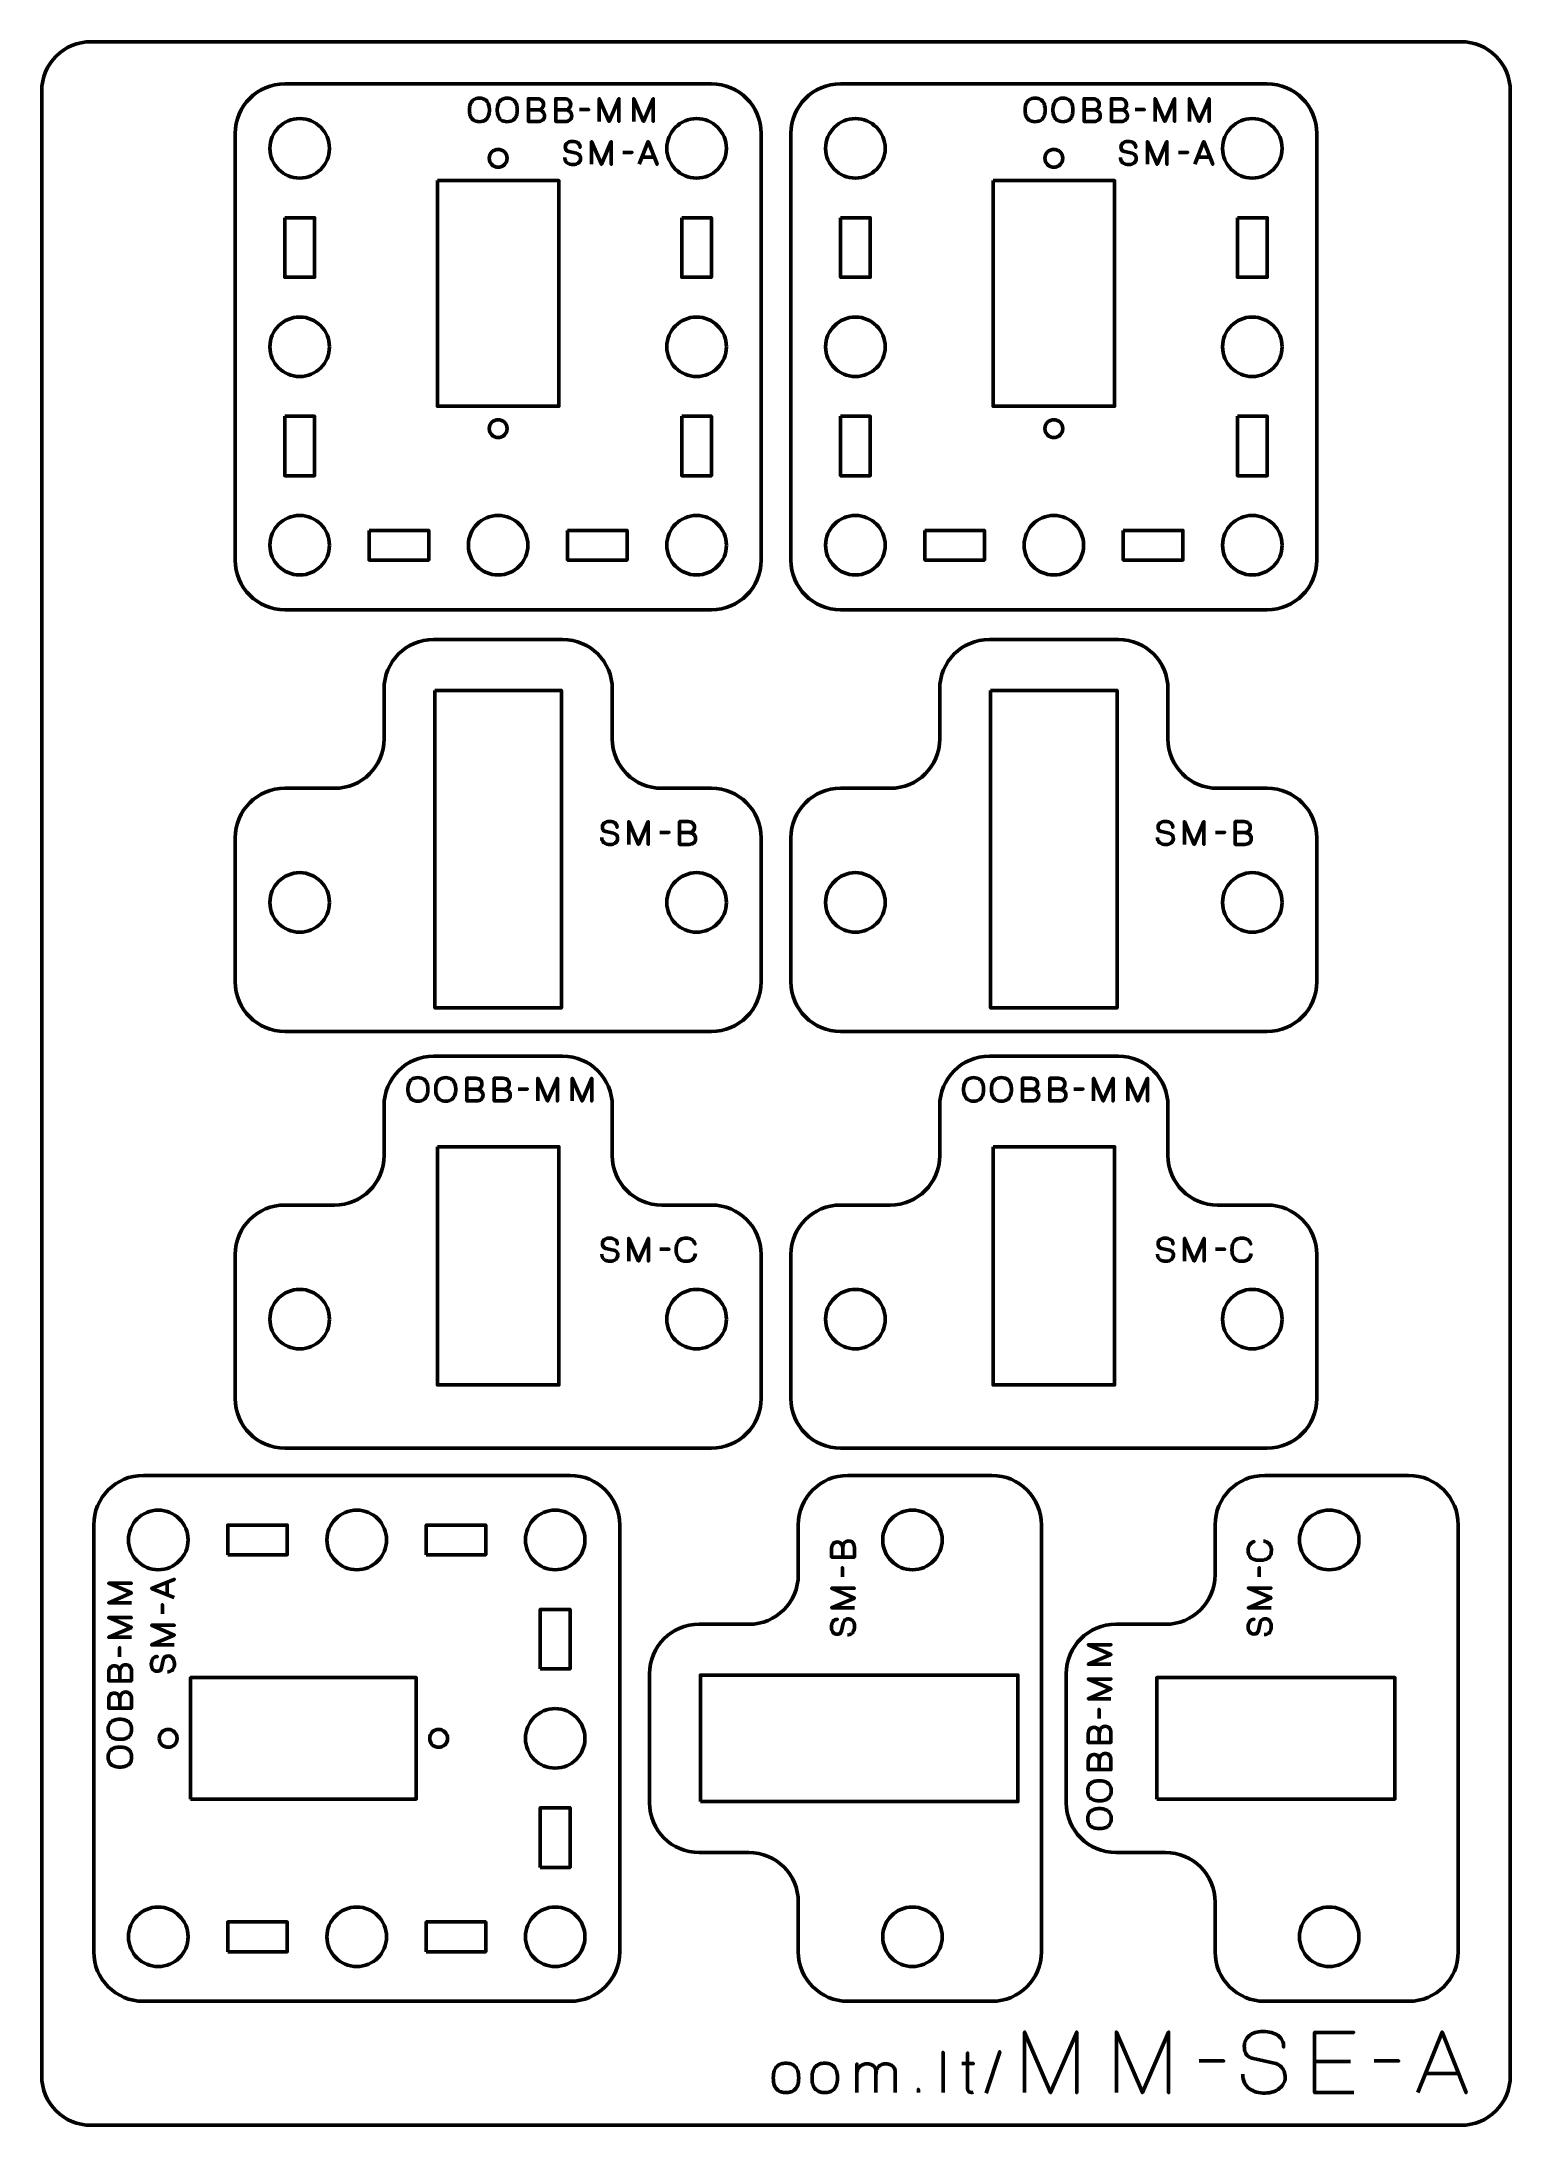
# Model space of a CAD drawing. Header units: centimetres. Extents: x -17.9 to -3.1, y -25.3 to -4.3.
import ezdxf

# ---------------------------------------------------------------- set-up
doc = ezdxf.new("R2010")
doc.units = ezdxf.units.CM
doc.header["$MEASUREMENT"] = 0
doc.layers.add('Layer 1', color=7, linetype='Continuous')

msp = doc.modelspace()

# ---------------------------------------------------------------- linework, layer by layer
at = {"layer": 'Layer 1', "color": 7, "lineweight": 53}
msp.add_open_spline([(-17.90003, -24.8499), (-17.90003, -24.8499), (-17.90003, -4.84994), (-17.90003, -4.84994), (-17.90003, -4.84994), (-17.90003, -4.57297), (-17.67694, -4.34998), (-17.39994, -4.34998), (-17.39994, -4.34998), (-17.39994, -4.34998), (-3.60007, -4.34998), (-3.60007, -4.34998), (-3.60007, -4.34998), (-3.32293, -4.34998), (-3.09997, -4.57297), (-3.09997, -4.84994), (-3.09997, -4.84994), (-3.09997, -4.84994), (-3.09997, -24.8499), (-3.09997, -24.8499), (-3.09997, -24.8499), (-3.09997, -25.1269), (-3.32293, -25.34999), (-3.60007, -25.34999), (-3.60007, -25.34999), (-3.60007, -25.34999), (-17.39994, -25.34999), (-17.39994, -25.34999), (-17.39994, -25.34999), (-17.67694, -25.34999), (-17.90003, -25.1269), (-17.90003, -24.8499)], degree=3, knots=[0, 0, 0, 0, 0.125, 0.125, 0.125, 0.125, 0.25, 0.25, 0.25, 0.25, 0.375, 0.375, 0.375, 0.375, 0.5, 0.5, 0.5, 0.5, 0.625, 0.625, 0.625, 0.625, 0.75, 0.75, 0.75, 0.75, 0.875, 0.875, 0.875, 0.875, 1, 1, 1, 1], dxfattribs=at)
at = {"layer": 'Layer 1', "color": 2, "lineweight": 53}
for points, knots in [([(-15.44994, -4.77497), (-15.44994, -4.77497), (-11.15007, -4.77497), (-11.15007, -4.77497), (-11.15007, -4.77497), (-10.87293, -4.77497), (-10.64997, -4.99806), (-10.64997, -5.27506), (-10.64997, -5.27506), (-10.64997, -5.27506), (-10.64997, -9.57493), (-10.64997, -9.57493), (-10.64997, -9.57493), (-10.64997, -9.85207), (-10.87293, -10.07503), (-11.15007, -10.07503), (-11.15007, -10.07503), (-11.15007, -10.07503), (-15.44994, -10.07503), (-15.44994, -10.07503), (-15.44994, -10.07503), (-15.72694, -10.07503), (-15.95003, -9.85207), (-15.95003, -9.57493), (-15.95003, -9.57493), (-15.95003, -9.57493), (-15.95003, -5.27506), (-15.95003, -5.27506), (-15.95003, -5.27506), (-15.95003, -4.99806), (-15.72694, -4.77497), (-15.44994, -4.77497)], [0, 0, 0, 0, 0.125, 0.125, 0.125, 0.125, 0.25, 0.25, 0.25, 0.25, 0.375, 0.375, 0.375, 0.375, 0.5, 0.5, 0.5, 0.5, 0.625, 0.625, 0.625, 0.625, 0.75, 0.75, 0.75, 0.75, 0.875, 0.875, 0.875, 0.875, 1, 1, 1, 1]), ([(-9.84994, -4.77497), (-9.84994, -4.77497), (-5.55007, -4.77497), (-5.55007, -4.77497), (-5.55007, -4.77497), (-5.27293, -4.77497), (-5.04997, -4.99806), (-5.04997, -5.27506), (-5.04997, -5.27506), (-5.04997, -5.27506), (-5.04997, -9.57493), (-5.04997, -9.57493), (-5.04997, -9.57493), (-5.04997, -9.85207), (-5.27293, -10.07503), (-5.55007, -10.07503), (-5.55007, -10.07503), (-5.55007, -10.07503), (-9.84994, -10.07503), (-9.84994, -10.07503), (-9.84994, -10.07503), (-10.12694, -10.07503), (-10.35003, -9.85207), (-10.35003, -9.57493), (-10.35003, -9.57493), (-10.35003, -9.57493), (-10.35003, -5.27506), (-10.35003, -5.27506), (-10.35003, -5.27506), (-10.35003, -4.99806), (-10.12694, -4.77497), (-9.84994, -4.77497)], [0, 0, 0, 0, 0.125, 0.125, 0.125, 0.125, 0.25, 0.25, 0.25, 0.25, 0.375, 0.375, 0.375, 0.375, 0.5, 0.5, 0.5, 0.5, 0.625, 0.625, 0.625, 0.625, 0.75, 0.75, 0.75, 0.75, 0.875, 0.875, 0.875, 0.875, 1, 1, 1, 1]), ([(-11.64993, -11.87501), (-11.64993, -11.87501), (-11.15007, -11.87497), (-11.15007, -11.87497), (-11.15007, -11.87497), (-10.87293, -11.87497), (-10.64997, -12.09806), (-10.64997, -12.37506), (-10.64997, -12.37506), (-10.64997, -12.37506), (-10.64997, -13.82493), (-10.64997, -13.82493), (-10.64997, -13.82493), (-10.64997, -14.10207), (-10.87293, -14.32503), (-11.15007, -14.32503), (-11.15007, -14.32503), (-11.15007, -14.32503), (-15.44994, -14.32503), (-15.44994, -14.32503), (-15.44994, -14.32503), (-15.72694, -14.32503), (-15.95003, -14.10207), (-15.95003, -13.82493), (-15.95003, -13.82493), (-15.95003, -13.82493), (-15.95003, -12.37506), (-15.95003, -12.37506), (-15.95003, -12.37506), (-15.95003, -12.09806), (-15.72694, -11.87497), (-15.44994, -11.87497), (-15.44994, -11.87497), (-15.44994, -11.87497), (-14.95007, -11.87501), (-14.95007, -11.87501), (-14.95007, -11.87501), (-14.67312, -11.87506), (-14.45003, -11.65197), (-14.45003, -11.37497), (-14.45003, -11.37497), (-14.45003, -11.37497), (-14.45003, -10.87507), (-14.45003, -10.87507), (-14.45003, -10.87507), (-14.45003, -10.59793), (-14.22694, -10.37497), (-13.94994, -10.37497), (-13.94994, -10.37497), (-13.94994, -10.37497), (-12.65007, -10.37497), (-12.65007, -10.37497), (-12.65007, -10.37497), (-12.37293, -10.37497), (-12.14997, -10.59793), (-12.14997, -10.87507), (-12.14997, -10.87507), (-12.14997, -10.87507), (-12.14997, -11.37497), (-12.14997, -11.37497), (-12.14997, -11.37497), (-12.14997, -11.65197), (-11.92688, -11.87506), (-11.64993, -11.87501)], [0, 0, 0, 0, 0.0625, 0.0625, 0.0625, 0.0625, 0.125, 0.125, 0.125, 0.125, 0.1875, 0.1875, 0.1875, 0.1875, 0.25, 0.25, 0.25, 0.25, 0.3125, 0.3125, 0.3125, 0.3125, 0.375, 0.375, 0.375, 0.375, 0.4375, 0.4375, 0.4375, 0.4375, 0.5, 0.5, 0.5, 0.5, 0.5625, 0.5625, 0.5625, 0.5625, 0.625, 0.625, 0.625, 0.625, 0.6875, 0.6875, 0.6875, 0.6875, 0.75, 0.75, 0.75, 0.75, 0.8125, 0.8125, 0.8125, 0.8125, 0.875, 0.875, 0.875, 0.875, 0.9375, 0.9375, 0.9375, 0.9375, 1, 1, 1, 1]), ([(-6.04993, -11.87501), (-6.04993, -11.87501), (-5.55007, -11.87497), (-5.55007, -11.87497), (-5.55007, -11.87497), (-5.27293, -11.87497), (-5.04997, -12.09806), (-5.04997, -12.37506), (-5.04997, -12.37506), (-5.04997, -12.37506), (-5.04997, -13.82493), (-5.04997, -13.82493), (-5.04997, -13.82493), (-5.04997, -14.10207), (-5.27293, -14.32503), (-5.55007, -14.32503), (-5.55007, -14.32503), (-5.55007, -14.32503), (-9.84994, -14.32503), (-9.84994, -14.32503), (-9.84994, -14.32503), (-10.12694, -14.32503), (-10.35003, -14.10207), (-10.35003, -13.82493), (-10.35003, -13.82493), (-10.35003, -13.82493), (-10.35003, -12.37506), (-10.35003, -12.37506), (-10.35003, -12.37506), (-10.35003, -12.09806), (-10.12694, -11.87497), (-9.84994, -11.87497), (-9.84994, -11.87497), (-9.84994, -11.87497), (-9.35007, -11.87501), (-9.35007, -11.87501), (-9.35007, -11.87501), (-9.07312, -11.87506), (-8.85003, -11.65197), (-8.85003, -11.37497), (-8.85003, -11.37497), (-8.85003, -11.37497), (-8.85003, -10.87507), (-8.85003, -10.87507), (-8.85003, -10.87507), (-8.85003, -10.59793), (-8.62694, -10.37497), (-8.34994, -10.37497), (-8.34994, -10.37497), (-8.34994, -10.37497), (-7.05007, -10.37497), (-7.05007, -10.37497), (-7.05007, -10.37497), (-6.77293, -10.37497), (-6.54997, -10.59793), (-6.54997, -10.87507), (-6.54997, -10.87507), (-6.54997, -10.87507), (-6.54997, -11.37497), (-6.54997, -11.37497), (-6.54997, -11.37497), (-6.54997, -11.65197), (-6.32688, -11.87506), (-6.04993, -11.87501)], [0, 0, 0, 0, 0.0625, 0.0625, 0.0625, 0.0625, 0.125, 0.125, 0.125, 0.125, 0.1875, 0.1875, 0.1875, 0.1875, 0.25, 0.25, 0.25, 0.25, 0.3125, 0.3125, 0.3125, 0.3125, 0.375, 0.375, 0.375, 0.375, 0.4375, 0.4375, 0.4375, 0.4375, 0.5, 0.5, 0.5, 0.5, 0.5625, 0.5625, 0.5625, 0.5625, 0.625, 0.625, 0.625, 0.625, 0.6875, 0.6875, 0.6875, 0.6875, 0.75, 0.75, 0.75, 0.75, 0.8125, 0.8125, 0.8125, 0.8125, 0.875, 0.875, 0.875, 0.875, 0.9375, 0.9375, 0.9375, 0.9375, 1, 1, 1, 1]), ([(-11.64993, -16.07501), (-11.64993, -16.07501), (-11.15007, -16.07497), (-11.15007, -16.07497), (-11.15007, -16.07497), (-10.87293, -16.07497), (-10.64997, -16.29806), (-10.64997, -16.57506), (-10.64997, -16.57506), (-10.64997, -16.57506), (-10.64997, -18.02493), (-10.64997, -18.02493), (-10.64997, -18.02493), (-10.64997, -18.30207), (-10.87293, -18.52503), (-11.15007, -18.52503), (-11.15007, -18.52503), (-11.15007, -18.52503), (-15.44994, -18.52503), (-15.44994, -18.52503), (-15.44994, -18.52503), (-15.72694, -18.52503), (-15.95003, -18.30207), (-15.95003, -18.02493), (-15.95003, -18.02493), (-15.95003, -18.02493), (-15.95003, -16.57506), (-15.95003, -16.57506), (-15.95003, -16.57506), (-15.95003, -16.29806), (-15.72694, -16.07497), (-15.44994, -16.07497), (-15.44994, -16.07497), (-15.44994, -16.07497), (-14.95007, -16.07501), (-14.95007, -16.07501), (-14.95007, -16.07501), (-14.67312, -16.07506), (-14.45003, -15.85197), (-14.45003, -15.57497), (-14.45003, -15.57497), (-14.45003, -15.57497), (-14.45003, -15.07507), (-14.45003, -15.07507), (-14.45003, -15.07507), (-14.45003, -14.79793), (-14.22694, -14.57497), (-13.94994, -14.57497), (-13.94994, -14.57497), (-13.94994, -14.57497), (-12.65007, -14.57497), (-12.65007, -14.57497), (-12.65007, -14.57497), (-12.37293, -14.57497), (-12.14997, -14.79793), (-12.14997, -15.07507), (-12.14997, -15.07507), (-12.14997, -15.07507), (-12.14997, -15.57497), (-12.14997, -15.57497), (-12.14997, -15.57497), (-12.14997, -15.85197), (-11.92688, -16.07506), (-11.64993, -16.07501)], [0, 0, 0, 0, 0.0625, 0.0625, 0.0625, 0.0625, 0.125, 0.125, 0.125, 0.125, 0.1875, 0.1875, 0.1875, 0.1875, 0.25, 0.25, 0.25, 0.25, 0.3125, 0.3125, 0.3125, 0.3125, 0.375, 0.375, 0.375, 0.375, 0.4375, 0.4375, 0.4375, 0.4375, 0.5, 0.5, 0.5, 0.5, 0.5625, 0.5625, 0.5625, 0.5625, 0.625, 0.625, 0.625, 0.625, 0.6875, 0.6875, 0.6875, 0.6875, 0.75, 0.75, 0.75, 0.75, 0.8125, 0.8125, 0.8125, 0.8125, 0.875, 0.875, 0.875, 0.875, 0.9375, 0.9375, 0.9375, 0.9375, 1, 1, 1, 1]), ([(-6.04993, -16.07501), (-6.04993, -16.07501), (-5.55007, -16.07497), (-5.55007, -16.07497), (-5.55007, -16.07497), (-5.27293, -16.07497), (-5.04997, -16.29806), (-5.04997, -16.57506), (-5.04997, -16.57506), (-5.04997, -16.57506), (-5.04997, -18.02493), (-5.04997, -18.02493), (-5.04997, -18.02493), (-5.04997, -18.30207), (-5.27293, -18.52503), (-5.55007, -18.52503), (-5.55007, -18.52503), (-5.55007, -18.52503), (-9.84994, -18.52503), (-9.84994, -18.52503), (-9.84994, -18.52503), (-10.12694, -18.52503), (-10.35003, -18.30207), (-10.35003, -18.02493), (-10.35003, -18.02493), (-10.35003, -18.02493), (-10.35003, -16.57506), (-10.35003, -16.57506), (-10.35003, -16.57506), (-10.35003, -16.29806), (-10.12694, -16.07497), (-9.84994, -16.07497), (-9.84994, -16.07497), (-9.84994, -16.07497), (-9.35007, -16.07501), (-9.35007, -16.07501), (-9.35007, -16.07501), (-9.07312, -16.07506), (-8.85003, -15.85197), (-8.85003, -15.57497), (-8.85003, -15.57497), (-8.85003, -15.57497), (-8.85003, -15.07507), (-8.85003, -15.07507), (-8.85003, -15.07507), (-8.85003, -14.79793), (-8.62694, -14.57497), (-8.34994, -14.57497), (-8.34994, -14.57497), (-8.34994, -14.57497), (-7.05007, -14.57497), (-7.05007, -14.57497), (-7.05007, -14.57497), (-6.77293, -14.57497), (-6.54997, -14.79793), (-6.54997, -15.07507), (-6.54997, -15.07507), (-6.54997, -15.07507), (-6.54997, -15.57497), (-6.54997, -15.57497), (-6.54997, -15.57497), (-6.54997, -15.85197), (-6.32688, -16.07506), (-6.04993, -16.07501)], [0, 0, 0, 0, 0.0625, 0.0625, 0.0625, 0.0625, 0.125, 0.125, 0.125, 0.125, 0.1875, 0.1875, 0.1875, 0.1875, 0.25, 0.25, 0.25, 0.25, 0.3125, 0.3125, 0.3125, 0.3125, 0.375, 0.375, 0.375, 0.375, 0.4375, 0.4375, 0.4375, 0.4375, 0.5, 0.5, 0.5, 0.5, 0.5625, 0.5625, 0.5625, 0.5625, 0.625, 0.625, 0.625, 0.625, 0.6875, 0.6875, 0.6875, 0.6875, 0.75, 0.75, 0.75, 0.75, 0.8125, 0.8125, 0.8125, 0.8125, 0.875, 0.875, 0.875, 0.875, 0.9375, 0.9375, 0.9375, 0.9375, 1, 1, 1, 1]), ([(-17.37503, -23.59994), (-17.37503, -23.59994), (-17.37503, -19.30007), (-17.37503, -19.30007), (-17.37503, -19.30007), (-17.37503, -19.02293), (-17.15194, -18.79997), (-16.87494, -18.79997), (-16.87494, -18.79997), (-16.87494, -18.79997), (-12.57507, -18.79997), (-12.57507, -18.79997), (-12.57507, -18.79997), (-12.29793, -18.79997), (-12.07497, -19.02293), (-12.07497, -19.30007), (-12.07497, -19.30007), (-12.07497, -19.30007), (-12.07497, -23.59994), (-12.07497, -23.59994), (-12.07497, -23.59994), (-12.07497, -23.87694), (-12.29793, -24.10003), (-12.57507, -24.10003), (-12.57507, -24.10003), (-12.57507, -24.10003), (-16.87494, -24.10003), (-16.87494, -24.10003), (-16.87494, -24.10003), (-17.15194, -24.10003), (-17.37503, -23.87694), (-17.37503, -23.59994)], [0, 0, 0, 0, 0.125, 0.125, 0.125, 0.125, 0.25, 0.25, 0.25, 0.25, 0.375, 0.375, 0.375, 0.375, 0.5, 0.5, 0.5, 0.5, 0.625, 0.625, 0.625, 0.625, 0.75, 0.75, 0.75, 0.75, 0.875, 0.875, 0.875, 0.875, 1, 1, 1, 1]), ([(-10.27499, -19.79993), (-10.27499, -19.79993), (-10.27503, -19.30007), (-10.27503, -19.30007), (-10.27503, -19.30007), (-10.27503, -19.02293), (-10.05194, -18.79997), (-9.77494, -18.79997), (-9.77494, -18.79997), (-9.77494, -18.79997), (-8.32507, -18.79997), (-8.32507, -18.79997), (-8.32507, -18.79997), (-8.04793, -18.79997), (-7.82497, -19.02293), (-7.82497, -19.30007), (-7.82497, -19.30007), (-7.82497, -19.30007), (-7.82497, -23.59994), (-7.82497, -23.59994), (-7.82497, -23.59994), (-7.82497, -23.87694), (-8.04793, -24.10003), (-8.32507, -24.10003), (-8.32507, -24.10003), (-8.32507, -24.10003), (-9.77494, -24.10003), (-9.77494, -24.10003), (-9.77494, -24.10003), (-10.05194, -24.10003), (-10.27503, -23.87694), (-10.27503, -23.59994), (-10.27503, -23.59994), (-10.27503, -23.59994), (-10.27499, -23.10007), (-10.27499, -23.10007), (-10.27499, -23.10007), (-10.27494, -22.82312), (-10.49803, -22.60003), (-10.77503, -22.60003), (-10.77503, -22.60003), (-10.77503, -22.60003), (-11.27493, -22.60003), (-11.27493, -22.60003), (-11.27493, -22.60003), (-11.55207, -22.60003), (-11.77503, -22.37694), (-11.77503, -22.09994), (-11.77503, -22.09994), (-11.77503, -22.09994), (-11.77503, -20.80007), (-11.77503, -20.80007), (-11.77503, -20.80007), (-11.77503, -20.52293), (-11.55207, -20.29997), (-11.27493, -20.29997), (-11.27493, -20.29997), (-11.27493, -20.29997), (-10.77503, -20.29997), (-10.77503, -20.29997), (-10.77503, -20.29997), (-10.49803, -20.29997), (-10.27494, -20.07688), (-10.27499, -19.79993)], [0, 0, 0, 0, 0.0625, 0.0625, 0.0625, 0.0625, 0.125, 0.125, 0.125, 0.125, 0.1875, 0.1875, 0.1875, 0.1875, 0.25, 0.25, 0.25, 0.25, 0.3125, 0.3125, 0.3125, 0.3125, 0.375, 0.375, 0.375, 0.375, 0.4375, 0.4375, 0.4375, 0.4375, 0.5, 0.5, 0.5, 0.5, 0.5625, 0.5625, 0.5625, 0.5625, 0.625, 0.625, 0.625, 0.625, 0.6875, 0.6875, 0.6875, 0.6875, 0.75, 0.75, 0.75, 0.75, 0.8125, 0.8125, 0.8125, 0.8125, 0.875, 0.875, 0.875, 0.875, 0.9375, 0.9375, 0.9375, 0.9375, 1, 1, 1, 1]), ([(-6.07499, -19.79993), (-6.07499, -19.79993), (-6.07503, -19.30007), (-6.07503, -19.30007), (-6.07503, -19.30007), (-6.07503, -19.02293), (-5.85194, -18.79997), (-5.57494, -18.79997), (-5.57494, -18.79997), (-5.57494, -18.79997), (-4.12507, -18.79997), (-4.12507, -18.79997), (-4.12507, -18.79997), (-3.84793, -18.79997), (-3.62497, -19.02293), (-3.62497, -19.30007), (-3.62497, -19.30007), (-3.62497, -19.30007), (-3.62497, -23.59994), (-3.62497, -23.59994), (-3.62497, -23.59994), (-3.62497, -23.87694), (-3.84793, -24.10003), (-4.12507, -24.10003), (-4.12507, -24.10003), (-4.12507, -24.10003), (-5.57494, -24.10003), (-5.57494, -24.10003), (-5.57494, -24.10003), (-5.85194, -24.10003), (-6.07503, -23.87694), (-6.07503, -23.59994), (-6.07503, -23.59994), (-6.07503, -23.59994), (-6.07499, -23.10007), (-6.07499, -23.10007), (-6.07499, -23.10007), (-6.07494, -22.82312), (-6.29803, -22.60003), (-6.57503, -22.60003), (-6.57503, -22.60003), (-6.57503, -22.60003), (-7.07493, -22.60003), (-7.07493, -22.60003), (-7.07493, -22.60003), (-7.35207, -22.60003), (-7.57503, -22.37694), (-7.57503, -22.09994), (-7.57503, -22.09994), (-7.57503, -22.09994), (-7.57503, -20.80007), (-7.57503, -20.80007), (-7.57503, -20.80007), (-7.57503, -20.52293), (-7.35207, -20.29997), (-7.07493, -20.29997), (-7.07493, -20.29997), (-7.07493, -20.29997), (-6.57503, -20.29997), (-6.57503, -20.29997), (-6.57503, -20.29997), (-6.29803, -20.29997), (-6.07494, -20.07688), (-6.07499, -19.79993)], [0, 0, 0, 0, 0.0625, 0.0625, 0.0625, 0.0625, 0.125, 0.125, 0.125, 0.125, 0.1875, 0.1875, 0.1875, 0.1875, 0.25, 0.25, 0.25, 0.25, 0.3125, 0.3125, 0.3125, 0.3125, 0.375, 0.375, 0.375, 0.375, 0.4375, 0.4375, 0.4375, 0.4375, 0.5, 0.5, 0.5, 0.5, 0.5625, 0.5625, 0.5625, 0.5625, 0.625, 0.625, 0.625, 0.625, 0.6875, 0.6875, 0.6875, 0.6875, 0.75, 0.75, 0.75, 0.75, 0.8125, 0.8125, 0.8125, 0.8125, 0.875, 0.875, 0.875, 0.875, 0.9375, 0.9375, 0.9375, 0.9375, 1, 1, 1, 1])]:
    msp.add_open_spline(points, degree=3, knots=knots, dxfattribs=at)
at = {"layer": 'Layer 1', "color": 30, "lineweight": 53}
for points, knots in [([(-13.48878, -5.15638), (-13.47762, -5.15643), (-13.46704, -5.15511), (-13.45693, -5.15251), (-13.45693, -5.15251), (-13.44687, -5.14987), (-13.43767, -5.14574), (-13.42925, -5.14002), (-13.42925, -5.14002), (-13.42084, -5.13436), (-13.41354, -5.1269), (-13.40735, -5.11769), (-13.40735, -5.11769), (-13.40115, -5.10849), (-13.39639, -5.09732), (-13.39301, -5.0842), (-13.39301, -5.0842), (-13.38957, -5.07107), (-13.38787, -5.05578), (-13.38782, -5.03826), (-13.38782, -5.03826), (-13.38787, -5.02075), (-13.38957, -5.00546), (-13.39301, -4.99228), (-13.39301, -4.99228), (-13.39639, -4.9791), (-13.40115, -4.96789), (-13.40735, -4.95863), (-13.40735, -4.95863), (-13.41354, -4.94936), (-13.42084, -4.94185), (-13.42925, -4.93608), (-13.42925, -4.93608), (-13.43767, -4.93031), (-13.44687, -4.92613), (-13.45693, -4.92344), (-13.45693, -4.92344), (-13.46704, -4.92079), (-13.47762, -4.91947), (-13.48878, -4.91952), (-13.48878, -4.91952), (-13.49995, -4.91947), (-13.51053, -4.92079), (-13.52064, -4.92344), (-13.52064, -4.92344), (-13.53069, -4.92613), (-13.5399, -4.93031), (-13.54832, -4.93608), (-13.54832, -4.93608), (-13.55673, -4.94185), (-13.56403, -4.94936), (-13.57022, -4.95863), (-13.57022, -4.95863), (-13.57641, -4.96789), (-13.58118, -4.9791), (-13.58456, -4.99228), (-13.58456, -4.99228), (-13.588, -5.00546), (-13.5897, -5.02075), (-13.58975, -5.03826), (-13.58975, -5.03826), (-13.5897, -5.05578), (-13.588, -5.07107), (-13.58456, -5.0842), (-13.58456, -5.0842), (-13.58118, -5.09732), (-13.57641, -5.10849), (-13.57022, -5.11769), (-13.57022, -5.11769), (-13.56403, -5.1269), (-13.55673, -5.13436), (-13.54832, -5.14002), (-13.54832, -5.14002), (-13.5399, -5.14574), (-13.53069, -5.14987), (-13.52064, -5.15251), (-13.52064, -5.15251), (-13.51053, -5.15511), (-13.49995, -5.15643), (-13.48878, -5.15638)], [0, 0, 0, 0, 0.05, 0.05, 0.05, 0.05, 0.1, 0.1, 0.1, 0.1, 0.15, 0.15, 0.15, 0.15, 0.2, 0.2, 0.2, 0.2, 0.25, 0.25, 0.25, 0.25, 0.3, 0.3, 0.3, 0.3, 0.35, 0.35, 0.35, 0.35, 0.4, 0.4, 0.4, 0.4, 0.45, 0.45, 0.45, 0.45, 0.5, 0.5, 0.5, 0.5, 0.55, 0.55, 0.55, 0.55, 0.6, 0.6, 0.6, 0.6, 0.65, 0.65, 0.65, 0.65, 0.7, 0.7, 0.7, 0.7, 0.75, 0.75, 0.75, 0.75, 0.8, 0.8, 0.8, 0.8, 0.85, 0.85, 0.85, 0.85, 0.9, 0.9, 0.9, 0.9, 0.95, 0.95, 0.95, 0.95, 1, 1, 1, 1]), ([(-13.48878, -5.15638), (-13.47762, -5.15643), (-13.46704, -5.15511), (-13.45693, -5.15251), (-13.45693, -5.15251), (-13.44687, -5.14987), (-13.43767, -5.14574), (-13.42925, -5.14002), (-13.42925, -5.14002), (-13.42084, -5.13436), (-13.41354, -5.1269), (-13.40735, -5.11769), (-13.40735, -5.11769), (-13.40115, -5.10849), (-13.39639, -5.09732), (-13.39301, -5.0842), (-13.39301, -5.0842), (-13.38957, -5.07107), (-13.38787, -5.05578), (-13.38782, -5.03826), (-13.38782, -5.03826), (-13.38787, -5.02075), (-13.38957, -5.00546), (-13.39301, -4.99228), (-13.39301, -4.99228), (-13.39639, -4.9791), (-13.40115, -4.96789), (-13.40735, -4.95863), (-13.40735, -4.95863), (-13.41354, -4.94936), (-13.42084, -4.94185), (-13.42925, -4.93608), (-13.42925, -4.93608), (-13.43767, -4.93031), (-13.44687, -4.92613), (-13.45693, -4.92344), (-13.45693, -4.92344), (-13.46704, -4.92079), (-13.47762, -4.91947), (-13.48878, -4.91952), (-13.48878, -4.91952), (-13.49995, -4.91947), (-13.51053, -4.92079), (-13.52064, -4.92344), (-13.52064, -4.92344), (-13.53069, -4.92613), (-13.5399, -4.93031), (-13.54832, -4.93608), (-13.54832, -4.93608), (-13.55673, -4.94185), (-13.56403, -4.94936), (-13.57022, -4.95863), (-13.57022, -4.95863), (-13.57641, -4.96789), (-13.58118, -4.9791), (-13.58456, -4.99228), (-13.58456, -4.99228), (-13.588, -5.00546), (-13.5897, -5.02075), (-13.58975, -5.03826), (-13.58975, -5.03826), (-13.5897, -5.05578), (-13.588, -5.07107), (-13.58456, -5.0842), (-13.58456, -5.0842), (-13.58118, -5.09732), (-13.57641, -5.10849), (-13.57022, -5.11769), (-13.57022, -5.11769), (-13.56403, -5.1269), (-13.55673, -5.13436), (-13.54832, -5.14002), (-13.54832, -5.14002), (-13.5399, -5.14574), (-13.53069, -5.14987), (-13.52064, -5.15251), (-13.52064, -5.15251), (-13.51053, -5.15511), (-13.49995, -5.15643), (-13.48878, -5.15638)], [0, 0, 0, 0, 0.05, 0.05, 0.05, 0.05, 0.1, 0.1, 0.1, 0.1, 0.15, 0.15, 0.15, 0.15, 0.2, 0.2, 0.2, 0.2, 0.25, 0.25, 0.25, 0.25, 0.3, 0.3, 0.3, 0.3, 0.35, 0.35, 0.35, 0.35, 0.4, 0.4, 0.4, 0.4, 0.45, 0.45, 0.45, 0.45, 0.5, 0.5, 0.5, 0.5, 0.55, 0.55, 0.55, 0.55, 0.6, 0.6, 0.6, 0.6, 0.65, 0.65, 0.65, 0.65, 0.7, 0.7, 0.7, 0.7, 0.75, 0.75, 0.75, 0.75, 0.8, 0.8, 0.8, 0.8, 0.85, 0.85, 0.85, 0.85, 0.9, 0.9, 0.9, 0.9, 0.95, 0.95, 0.95, 0.95, 1, 1, 1, 1]), ([(-13.20843, -5.15638), (-13.19727, -5.15643), (-13.18669, -5.15511), (-13.17658, -5.15251), (-13.17658, -5.15251), (-13.16652, -5.14987), (-13.15732, -5.14574), (-13.1489, -5.14002), (-13.1489, -5.14002), (-13.14049, -5.13436), (-13.13319, -5.1269), (-13.127, -5.11769), (-13.127, -5.11769), (-13.1208, -5.10849), (-13.11604, -5.09732), (-13.11266, -5.0842), (-13.11266, -5.0842), (-13.10922, -5.07107), (-13.10752, -5.05578), (-13.10747, -5.03826), (-13.10747, -5.03826), (-13.10752, -5.02075), (-13.10922, -5.00546), (-13.11266, -4.99228), (-13.11266, -4.99228), (-13.11604, -4.9791), (-13.1208, -4.96789), (-13.127, -4.95863), (-13.127, -4.95863), (-13.13319, -4.94936), (-13.14049, -4.94185), (-13.1489, -4.93608), (-13.1489, -4.93608), (-13.15732, -4.93031), (-13.16652, -4.92613), (-13.17658, -4.92344), (-13.17658, -4.92344), (-13.18669, -4.92079), (-13.19727, -4.91947), (-13.20843, -4.91952), (-13.20843, -4.91952), (-13.2196, -4.91947), (-13.23018, -4.92079), (-13.24029, -4.92344), (-13.24029, -4.92344), (-13.25034, -4.92613), (-13.25955, -4.93031), (-13.26797, -4.93608), (-13.26797, -4.93608), (-13.27638, -4.94185), (-13.28368, -4.94936), (-13.28987, -4.95863), (-13.28987, -4.95863), (-13.29606, -4.96789), (-13.30083, -4.9791), (-13.30421, -4.99228), (-13.30421, -4.99228), (-13.30765, -5.00546), (-13.30935, -5.02075), (-13.3094, -5.03826), (-13.3094, -5.03826), (-13.30935, -5.05578), (-13.30765, -5.07107), (-13.30421, -5.0842), (-13.30421, -5.0842), (-13.30083, -5.09732), (-13.29606, -5.10849), (-13.28987, -5.11769), (-13.28987, -5.11769), (-13.28368, -5.1269), (-13.27638, -5.13436), (-13.26797, -5.14002), (-13.26797, -5.14002), (-13.25955, -5.14574), (-13.25034, -5.14987), (-13.24029, -5.15251), (-13.24029, -5.15251), (-13.23018, -5.15511), (-13.2196, -5.15643), (-13.20843, -5.15638)], [0, 0, 0, 0, 0.05, 0.05, 0.05, 0.05, 0.1, 0.1, 0.1, 0.1, 0.15, 0.15, 0.15, 0.15, 0.2, 0.2, 0.2, 0.2, 0.25, 0.25, 0.25, 0.25, 0.3, 0.3, 0.3, 0.3, 0.35, 0.35, 0.35, 0.35, 0.4, 0.4, 0.4, 0.4, 0.45, 0.45, 0.45, 0.45, 0.5, 0.5, 0.5, 0.5, 0.55, 0.55, 0.55, 0.55, 0.6, 0.6, 0.6, 0.6, 0.65, 0.65, 0.65, 0.65, 0.7, 0.7, 0.7, 0.7, 0.75, 0.75, 0.75, 0.75, 0.8, 0.8, 0.8, 0.8, 0.85, 0.85, 0.85, 0.85, 0.9, 0.9, 0.9, 0.9, 0.95, 0.95, 0.95, 0.95, 1, 1, 1, 1]), ([(-13.20843, -5.15638), (-13.19727, -5.15643), (-13.18669, -5.15511), (-13.17658, -5.15251), (-13.17658, -5.15251), (-13.16652, -5.14987), (-13.15732, -5.14574), (-13.1489, -5.14002), (-13.1489, -5.14002), (-13.14049, -5.13436), (-13.13319, -5.1269), (-13.127, -5.11769), (-13.127, -5.11769), (-13.1208, -5.10849), (-13.11604, -5.09732), (-13.11266, -5.0842), (-13.11266, -5.0842), (-13.10922, -5.07107), (-13.10752, -5.05578), (-13.10747, -5.03826), (-13.10747, -5.03826), (-13.10752, -5.02075), (-13.10922, -5.00546), (-13.11266, -4.99228), (-13.11266, -4.99228), (-13.11604, -4.9791), (-13.1208, -4.96789), (-13.127, -4.95863), (-13.127, -4.95863), (-13.13319, -4.94936), (-13.14049, -4.94185), (-13.1489, -4.93608), (-13.1489, -4.93608), (-13.15732, -4.93031), (-13.16652, -4.92613), (-13.17658, -4.92344), (-13.17658, -4.92344), (-13.18669, -4.92079), (-13.19727, -4.91947), (-13.20843, -4.91952), (-13.20843, -4.91952), (-13.2196, -4.91947), (-13.23018, -4.92079), (-13.24029, -4.92344), (-13.24029, -4.92344), (-13.25034, -4.92613), (-13.25955, -4.93031), (-13.26797, -4.93608), (-13.26797, -4.93608), (-13.27638, -4.94185), (-13.28368, -4.94936), (-13.28987, -4.95863), (-13.28987, -4.95863), (-13.29606, -4.96789), (-13.30083, -4.9791), (-13.30421, -4.99228), (-13.30421, -4.99228), (-13.30765, -5.00546), (-13.30935, -5.02075), (-13.3094, -5.03826), (-13.3094, -5.03826), (-13.30935, -5.05578), (-13.30765, -5.07107), (-13.30421, -5.0842), (-13.30421, -5.0842), (-13.30083, -5.09732), (-13.29606, -5.10849), (-13.28987, -5.11769), (-13.28987, -5.11769), (-13.28368, -5.1269), (-13.27638, -5.13436), (-13.26797, -5.14002), (-13.26797, -5.14002), (-13.25955, -5.14574), (-13.25034, -5.14987), (-13.24029, -5.15251), (-13.24029, -5.15251), (-13.23018, -5.15511), (-13.2196, -5.15643), (-13.20843, -5.15638)], [0, 0, 0, 0, 0.05, 0.05, 0.05, 0.05, 0.1, 0.1, 0.1, 0.1, 0.15, 0.15, 0.15, 0.15, 0.2, 0.2, 0.2, 0.2, 0.25, 0.25, 0.25, 0.25, 0.3, 0.3, 0.3, 0.3, 0.35, 0.35, 0.35, 0.35, 0.4, 0.4, 0.4, 0.4, 0.45, 0.45, 0.45, 0.45, 0.5, 0.5, 0.5, 0.5, 0.55, 0.55, 0.55, 0.55, 0.6, 0.6, 0.6, 0.6, 0.65, 0.65, 0.65, 0.65, 0.7, 0.7, 0.7, 0.7, 0.75, 0.75, 0.75, 0.75, 0.8, 0.8, 0.8, 0.8, 0.85, 0.85, 0.85, 0.85, 0.9, 0.9, 0.9, 0.9, 0.95, 0.95, 0.95, 0.95, 1, 1, 1, 1]), ([(-12.99476, -5.03668), (-12.99476, -5.03668), (-12.90681, -5.03668), (-12.90681, -5.03668), (-12.90681, -5.03668), (-12.89538, -5.03662), (-12.88565, -5.03504), (-12.87744, -5.03191), (-12.87744, -5.03191), (-12.86929, -5.02885), (-12.86268, -5.02467), (-12.85755, -5.01943), (-12.85755, -5.01943), (-12.85241, -5.01419), (-12.84871, -5.00826), (-12.84638, -5.0017), (-12.84638, -5.0017), (-12.84411, -4.99519), (-12.84305, -4.98842), (-12.84331, -4.98143), (-12.84331, -4.98143), (-12.84363, -4.97445), (-12.84511, -4.96767), (-12.84776, -4.96106), (-12.84776, -4.96106), (-12.85035, -4.95444), (-12.85427, -4.94847), (-12.8594, -4.94312), (-12.8594, -4.94312), (-12.86453, -4.93778), (-12.87093, -4.93354), (-12.87871, -4.93042), (-12.87871, -4.93042), (-12.88649, -4.92725), (-12.89565, -4.92561), (-12.90618, -4.92555), (-12.90618, -4.92555), (-12.90618, -4.92555), (-12.99476, -4.92555), (-12.99476, -4.92555), (-12.99476, -4.92555), (-12.99476, -4.92555), (-12.99476, -5.15447), (-12.99476, -5.15447), (-12.99476, -5.15447), (-12.99476, -5.15447), (-12.89729, -5.15447), (-12.89729, -5.15447), (-12.89729, -5.15447), (-12.88819, -5.15447), (-12.87972, -5.15315), (-12.87189, -5.15055), (-12.87189, -5.15055), (-12.86406, -5.14791), (-12.85723, -5.14415), (-12.8513, -5.13912), (-12.8513, -5.13912), (-12.84543, -5.13415), (-12.84083, -5.12812), (-12.83754, -5.12097), (-12.83754, -5.12097), (-12.83426, -5.11383), (-12.83257, -5.10573), (-12.83252, -5.09668), (-12.83252, -5.09668), (-12.83273, -5.08758), (-12.83463, -5.07938), (-12.83829, -5.07203), (-12.83829, -5.07203), (-12.84194, -5.06467), (-12.84702, -5.05837), (-12.85358, -5.05308), (-12.85358, -5.05308), (-12.86014, -5.04784), (-12.86797, -5.04377), (-12.87697, -5.04096), (-12.87697, -5.04096), (-12.88596, -5.03816), (-12.89591, -5.03673), (-12.90681, -5.03668), (-12.90681, -5.03668), (-12.89591, -5.03673), (-12.88596, -5.03816), (-12.87697, -5.04096), (-12.87697, -5.04096), (-12.86797, -5.04377), (-12.86014, -5.04784), (-12.85358, -5.05308), (-12.85358, -5.05308), (-12.84702, -5.05837), (-12.84194, -5.06467), (-12.83829, -5.07203), (-12.83829, -5.07203), (-12.83463, -5.07938), (-12.83273, -5.08758), (-12.83252, -5.09668), (-12.83252, -5.09668), (-12.83257, -5.10573), (-12.83426, -5.11383), (-12.83754, -5.12097), (-12.83754, -5.12097), (-12.84083, -5.12812), (-12.84543, -5.13415), (-12.8513, -5.13912), (-12.8513, -5.13912), (-12.85723, -5.14415), (-12.86406, -5.14791), (-12.87189, -5.15055), (-12.87189, -5.15055), (-12.87972, -5.15315), (-12.88819, -5.15447), (-12.89729, -5.15447), (-12.89729, -5.15447), (-12.89729, -5.15447), (-12.99476, -5.15447), (-12.99476, -5.15447), (-12.99476, -5.15447), (-12.99476, -5.15447), (-12.99476, -4.92555), (-12.99476, -4.92555), (-12.99476, -4.92555), (-12.99476, -4.92555), (-12.90618, -4.92555), (-12.90618, -4.92555), (-12.90618, -4.92555), (-12.89565, -4.92561), (-12.88649, -4.92725), (-12.87871, -4.93042), (-12.87871, -4.93042), (-12.87093, -4.93354), (-12.86453, -4.93778), (-12.8594, -4.94312), (-12.8594, -4.94312), (-12.85427, -4.94847), (-12.85035, -4.95444), (-12.84776, -4.96106), (-12.84776, -4.96106), (-12.84511, -4.96767), (-12.84363, -4.97445), (-12.84331, -4.98143), (-12.84331, -4.98143), (-12.84305, -4.98842), (-12.84411, -4.99519), (-12.84638, -5.0017), (-12.84638, -5.0017), (-12.84871, -5.00826), (-12.85241, -5.01419), (-12.85755, -5.01943), (-12.85755, -5.01943), (-12.86268, -5.02467), (-12.86929, -5.02885), (-12.87744, -5.03191), (-12.87744, -5.03191), (-12.88565, -5.03504), (-12.89538, -5.03662), (-12.90681, -5.03668), (-12.90681, -5.03668), (-12.90681, -5.03668), (-12.99476, -5.03668), (-12.99476, -5.03668)], [0, 0, 0, 0, 0.025, 0.025, 0.025, 0.025, 0.05, 0.05, 0.05, 0.05, 0.075, 0.075, 0.075, 0.075, 0.1, 0.1, 0.1, 0.1, 0.125, 0.125, 0.125, 0.125, 0.15, 0.15, 0.15, 0.15, 0.175, 0.175, 0.175, 0.175, 0.2, 0.2, 0.2, 0.2, 0.225, 0.225, 0.225, 0.225, 0.25, 0.25, 0.25, 0.25, 0.275, 0.275, 0.275, 0.275, 0.3, 0.3, 0.3, 0.3, 0.325, 0.325, 0.325, 0.325, 0.35, 0.35, 0.35, 0.35, 0.375, 0.375, 0.375, 0.375, 0.4, 0.4, 0.4, 0.4, 0.425, 0.425, 0.425, 0.425, 0.45, 0.45, 0.45, 0.45, 0.475, 0.475, 0.475, 0.475, 0.5, 0.5, 0.5, 0.5, 0.525, 0.525, 0.525, 0.525, 0.55, 0.55, 0.55, 0.55, 0.575, 0.575, 0.575, 0.575, 0.6, 0.6, 0.6, 0.6, 0.625, 0.625, 0.625, 0.625, 0.65, 0.65, 0.65, 0.65, 0.675, 0.675, 0.675, 0.675, 0.7, 0.7, 0.7, 0.7, 0.725, 0.725, 0.725, 0.725, 0.75, 0.75, 0.75, 0.75, 0.775, 0.775, 0.775, 0.775, 0.8, 0.8, 0.8, 0.8, 0.825, 0.825, 0.825, 0.825, 0.85, 0.85, 0.85, 0.85, 0.875, 0.875, 0.875, 0.875, 0.9, 0.9, 0.9, 0.9, 0.925, 0.925, 0.925, 0.925, 0.95, 0.95, 0.95, 0.95, 0.975, 0.975, 0.975, 0.975, 1, 1, 1, 1]), ([(-12.72012, -5.03668), (-12.72012, -5.03668), (-12.63217, -5.03668), (-12.63217, -5.03668), (-12.63217, -5.03668), (-12.62074, -5.03662), (-12.61101, -5.03504), (-12.6028, -5.03191), (-12.6028, -5.03191), (-12.59465, -5.02885), (-12.58804, -5.02467), (-12.58291, -5.01943), (-12.58291, -5.01943), (-12.57777, -5.01419), (-12.57407, -5.00826), (-12.57174, -5.0017), (-12.57174, -5.0017), (-12.56947, -4.99519), (-12.56841, -4.98842), (-12.56867, -4.98143), (-12.56867, -4.98143), (-12.56899, -4.97445), (-12.57047, -4.96767), (-12.57312, -4.96106), (-12.57312, -4.96106), (-12.57571, -4.95444), (-12.57963, -4.94847), (-12.58476, -4.94312), (-12.58476, -4.94312), (-12.58989, -4.93778), (-12.59629, -4.93354), (-12.60407, -4.93042), (-12.60407, -4.93042), (-12.61185, -4.92725), (-12.62101, -4.92561), (-12.63154, -4.92555), (-12.63154, -4.92555), (-12.63154, -4.92555), (-12.72012, -4.92555), (-12.72012, -4.92555), (-12.72012, -4.92555), (-12.72012, -4.92555), (-12.72012, -5.15447), (-12.72012, -5.15447), (-12.72012, -5.15447), (-12.72012, -5.15447), (-12.62265, -5.15447), (-12.62265, -5.15447), (-12.62265, -5.15447), (-12.61355, -5.15447), (-12.60508, -5.15315), (-12.59725, -5.15055), (-12.59725, -5.15055), (-12.58942, -5.14791), (-12.58259, -5.14415), (-12.57666, -5.13912), (-12.57666, -5.13912), (-12.57079, -5.13415), (-12.56619, -5.12812), (-12.5629, -5.12097), (-12.5629, -5.12097), (-12.55962, -5.11383), (-12.55793, -5.10573), (-12.55788, -5.09668), (-12.55788, -5.09668), (-12.55809, -5.08758), (-12.55999, -5.07938), (-12.56365, -5.07203), (-12.56365, -5.07203), (-12.5673, -5.06467), (-12.57238, -5.05837), (-12.57894, -5.05308), (-12.57894, -5.05308), (-12.5855, -5.04784), (-12.59333, -5.04377), (-12.60233, -5.04096), (-12.60233, -5.04096), (-12.61132, -5.03816), (-12.62127, -5.03673), (-12.63217, -5.03668), (-12.63217, -5.03668), (-12.62127, -5.03673), (-12.61132, -5.03816), (-12.60233, -5.04096), (-12.60233, -5.04096), (-12.59333, -5.04377), (-12.5855, -5.04784), (-12.57894, -5.05308), (-12.57894, -5.05308), (-12.57238, -5.05837), (-12.5673, -5.06467), (-12.56365, -5.07203), (-12.56365, -5.07203), (-12.55999, -5.07938), (-12.55809, -5.08758), (-12.55788, -5.09668), (-12.55788, -5.09668), (-12.55793, -5.10573), (-12.55962, -5.11383), (-12.5629, -5.12097), (-12.5629, -5.12097), (-12.56619, -5.12812), (-12.57079, -5.13415), (-12.57666, -5.13912), (-12.57666, -5.13912), (-12.58259, -5.14415), (-12.58942, -5.14791), (-12.59725, -5.15055), (-12.59725, -5.15055), (-12.60508, -5.15315), (-12.61355, -5.15447), (-12.62265, -5.15447), (-12.62265, -5.15447), (-12.62265, -5.15447), (-12.72012, -5.15447), (-12.72012, -5.15447), (-12.72012, -5.15447), (-12.72012, -5.15447), (-12.72012, -4.92555), (-12.72012, -4.92555), (-12.72012, -4.92555), (-12.72012, -4.92555), (-12.63154, -4.92555), (-12.63154, -4.92555), (-12.63154, -4.92555), (-12.62101, -4.92561), (-12.61185, -4.92725), (-12.60407, -4.93042), (-12.60407, -4.93042), (-12.59629, -4.93354), (-12.58989, -4.93778), (-12.58476, -4.94312), (-12.58476, -4.94312), (-12.57963, -4.94847), (-12.57571, -4.95444), (-12.57312, -4.96106), (-12.57312, -4.96106), (-12.57047, -4.96767), (-12.56899, -4.97445), (-12.56867, -4.98143), (-12.56867, -4.98143), (-12.56841, -4.98842), (-12.56947, -4.99519), (-12.57174, -5.0017), (-12.57174, -5.0017), (-12.57407, -5.00826), (-12.57777, -5.01419), (-12.58291, -5.01943), (-12.58291, -5.01943), (-12.58804, -5.02467), (-12.59465, -5.02885), (-12.6028, -5.03191), (-12.6028, -5.03191), (-12.61101, -5.03504), (-12.62074, -5.03662), (-12.63217, -5.03668), (-12.63217, -5.03668), (-12.63217, -5.03668), (-12.72012, -5.03668), (-12.72012, -5.03668)], [0, 0, 0, 0, 0.025, 0.025, 0.025, 0.025, 0.05, 0.05, 0.05, 0.05, 0.075, 0.075, 0.075, 0.075, 0.1, 0.1, 0.1, 0.1, 0.125, 0.125, 0.125, 0.125, 0.15, 0.15, 0.15, 0.15, 0.175, 0.175, 0.175, 0.175, 0.2, 0.2, 0.2, 0.2, 0.225, 0.225, 0.225, 0.225, 0.25, 0.25, 0.25, 0.25, 0.275, 0.275, 0.275, 0.275, 0.3, 0.3, 0.3, 0.3, 0.325, 0.325, 0.325, 0.325, 0.35, 0.35, 0.35, 0.35, 0.375, 0.375, 0.375, 0.375, 0.4, 0.4, 0.4, 0.4, 0.425, 0.425, 0.425, 0.425, 0.45, 0.45, 0.45, 0.45, 0.475, 0.475, 0.475, 0.475, 0.5, 0.5, 0.5, 0.5, 0.525, 0.525, 0.525, 0.525, 0.55, 0.55, 0.55, 0.55, 0.575, 0.575, 0.575, 0.575, 0.6, 0.6, 0.6, 0.6, 0.625, 0.625, 0.625, 0.625, 0.65, 0.65, 0.65, 0.65, 0.675, 0.675, 0.675, 0.675, 0.7, 0.7, 0.7, 0.7, 0.725, 0.725, 0.725, 0.725, 0.75, 0.75, 0.75, 0.75, 0.775, 0.775, 0.775, 0.775, 0.8, 0.8, 0.8, 0.8, 0.825, 0.825, 0.825, 0.825, 0.85, 0.85, 0.85, 0.85, 0.875, 0.875, 0.875, 0.875, 0.9, 0.9, 0.9, 0.9, 0.925, 0.925, 0.925, 0.925, 0.95, 0.95, 0.95, 0.95, 0.975, 0.975, 0.975, 0.975, 1, 1, 1, 1]), ([(-12.47977, -5.03477), (-12.47977, -5.03477), (-12.38738, -5.03477), (-12.38738, -5.03477), (-12.38738, -5.03477), (-12.38738, -5.03477), (-12.47977, -5.03477), (-12.47977, -5.03477)], [0, 0, 0, 0, 0.5, 0.5, 0.5, 0.5, 1, 1, 1, 1]), ([(-12.28038, -5.15447), (-12.28038, -5.15447), (-12.28038, -4.92555), (-12.28038, -4.92555), (-12.28038, -4.92555), (-12.28038, -4.92555), (-12.18195, -5.15447), (-12.18195, -5.15447), (-12.18195, -5.15447), (-12.18195, -5.15447), (-12.08321, -4.92555), (-12.08321, -4.92555), (-12.08321, -4.92555), (-12.08321, -4.92555), (-12.08321, -5.15447), (-12.08321, -5.15447), (-12.08321, -5.15447), (-12.08321, -5.15447), (-12.08321, -4.92555), (-12.08321, -4.92555), (-12.08321, -4.92555), (-12.08321, -4.92555), (-12.18195, -5.15447), (-12.18195, -5.15447), (-12.18195, -5.15447), (-12.18195, -5.15447), (-12.28038, -4.92555), (-12.28038, -4.92555), (-12.28038, -4.92555), (-12.28038, -4.92555), (-12.28038, -5.15447), (-12.28038, -5.15447)], [0, 0, 0, 0, 0.125, 0.125, 0.125, 0.125, 0.25, 0.25, 0.25, 0.25, 0.375, 0.375, 0.375, 0.375, 0.5, 0.5, 0.5, 0.5, 0.625, 0.625, 0.625, 0.625, 0.75, 0.75, 0.75, 0.75, 0.875, 0.875, 0.875, 0.875, 1, 1, 1, 1]), ([(-11.93335, -5.15447), (-11.93335, -5.15447), (-11.93335, -4.92555), (-11.93335, -4.92555), (-11.93335, -4.92555), (-11.93335, -4.92555), (-11.83492, -5.15447), (-11.83492, -5.15447), (-11.83492, -5.15447), (-11.83492, -5.15447), (-11.73618, -4.92555), (-11.73618, -4.92555), (-11.73618, -4.92555), (-11.73618, -4.92555), (-11.73618, -5.15447), (-11.73618, -5.15447), (-11.73618, -5.15447), (-11.73618, -5.15447), (-11.73618, -4.92555), (-11.73618, -4.92555), (-11.73618, -4.92555), (-11.73618, -4.92555), (-11.83492, -5.15447), (-11.83492, -5.15447), (-11.83492, -5.15447), (-11.83492, -5.15447), (-11.93335, -4.92555), (-11.93335, -4.92555), (-11.93335, -4.92555), (-11.93335, -4.92555), (-11.93335, -5.15447), (-11.93335, -5.15447)], [0, 0, 0, 0, 0.125, 0.125, 0.125, 0.125, 0.25, 0.25, 0.25, 0.25, 0.375, 0.375, 0.375, 0.375, 0.5, 0.5, 0.5, 0.5, 0.625, 0.625, 0.625, 0.625, 0.75, 0.75, 0.75, 0.75, 0.875, 0.875, 0.875, 0.875, 1, 1, 1, 1]), ([(-7.88878, -5.15638), (-7.87762, -5.15643), (-7.86704, -5.15511), (-7.85693, -5.15251), (-7.85693, -5.15251), (-7.84687, -5.14987), (-7.83767, -5.14574), (-7.82925, -5.14002), (-7.82925, -5.14002), (-7.82084, -5.13436), (-7.81354, -5.1269), (-7.80735, -5.11769), (-7.80735, -5.11769), (-7.80115, -5.10849), (-7.79639, -5.09732), (-7.79301, -5.0842), (-7.79301, -5.0842), (-7.78957, -5.07107), (-7.78787, -5.05578), (-7.78782, -5.03826), (-7.78782, -5.03826), (-7.78787, -5.02075), (-7.78957, -5.00546), (-7.79301, -4.99228), (-7.79301, -4.99228), (-7.79639, -4.9791), (-7.80115, -4.96789), (-7.80735, -4.95863), (-7.80735, -4.95863), (-7.81354, -4.94936), (-7.82084, -4.94185), (-7.82925, -4.93608), (-7.82925, -4.93608), (-7.83767, -4.93031), (-7.84687, -4.92613), (-7.85693, -4.92344), (-7.85693, -4.92344), (-7.86704, -4.92079), (-7.87762, -4.91947), (-7.88878, -4.91952), (-7.88878, -4.91952), (-7.89995, -4.91947), (-7.91053, -4.92079), (-7.92064, -4.92344), (-7.92064, -4.92344), (-7.93069, -4.92613), (-7.9399, -4.93031), (-7.94832, -4.93608), (-7.94832, -4.93608), (-7.95673, -4.94185), (-7.96403, -4.94936), (-7.97022, -4.95863), (-7.97022, -4.95863), (-7.97641, -4.96789), (-7.98118, -4.9791), (-7.98456, -4.99228), (-7.98456, -4.99228), (-7.988, -5.00546), (-7.9897, -5.02075), (-7.98975, -5.03826), (-7.98975, -5.03826), (-7.9897, -5.05578), (-7.988, -5.07107), (-7.98456, -5.0842), (-7.98456, -5.0842), (-7.98118, -5.09732), (-7.97641, -5.10849), (-7.97022, -5.11769), (-7.97022, -5.11769), (-7.96403, -5.1269), (-7.95673, -5.13436), (-7.94832, -5.14002), (-7.94832, -5.14002), (-7.9399, -5.14574), (-7.93069, -5.14987), (-7.92064, -5.15251), (-7.92064, -5.15251), (-7.91053, -5.15511), (-7.89995, -5.15643), (-7.88878, -5.15638)], [0, 0, 0, 0, 0.05, 0.05, 0.05, 0.05, 0.1, 0.1, 0.1, 0.1, 0.15, 0.15, 0.15, 0.15, 0.2, 0.2, 0.2, 0.2, 0.25, 0.25, 0.25, 0.25, 0.3, 0.3, 0.3, 0.3, 0.35, 0.35, 0.35, 0.35, 0.4, 0.4, 0.4, 0.4, 0.45, 0.45, 0.45, 0.45, 0.5, 0.5, 0.5, 0.5, 0.55, 0.55, 0.55, 0.55, 0.6, 0.6, 0.6, 0.6, 0.65, 0.65, 0.65, 0.65, 0.7, 0.7, 0.7, 0.7, 0.75, 0.75, 0.75, 0.75, 0.8, 0.8, 0.8, 0.8, 0.85, 0.85, 0.85, 0.85, 0.9, 0.9, 0.9, 0.9, 0.95, 0.95, 0.95, 0.95, 1, 1, 1, 1]), ([(-7.88878, -5.15638), (-7.87762, -5.15643), (-7.86704, -5.15511), (-7.85693, -5.15251), (-7.85693, -5.15251), (-7.84687, -5.14987), (-7.83767, -5.14574), (-7.82925, -5.14002), (-7.82925, -5.14002), (-7.82084, -5.13436), (-7.81354, -5.1269), (-7.80735, -5.11769), (-7.80735, -5.11769), (-7.80115, -5.10849), (-7.79639, -5.09732), (-7.79301, -5.0842), (-7.79301, -5.0842), (-7.78957, -5.07107), (-7.78787, -5.05578), (-7.78782, -5.03826), (-7.78782, -5.03826), (-7.78787, -5.02075), (-7.78957, -5.00546), (-7.79301, -4.99228), (-7.79301, -4.99228), (-7.79639, -4.9791), (-7.80115, -4.96789), (-7.80735, -4.95863), (-7.80735, -4.95863), (-7.81354, -4.94936), (-7.82084, -4.94185), (-7.82925, -4.93608), (-7.82925, -4.93608), (-7.83767, -4.93031), (-7.84687, -4.92613), (-7.85693, -4.92344), (-7.85693, -4.92344), (-7.86704, -4.92079), (-7.87762, -4.91947), (-7.88878, -4.91952), (-7.88878, -4.91952), (-7.89995, -4.91947), (-7.91053, -4.92079), (-7.92064, -4.92344), (-7.92064, -4.92344), (-7.93069, -4.92613), (-7.9399, -4.93031), (-7.94832, -4.93608), (-7.94832, -4.93608), (-7.95673, -4.94185), (-7.96403, -4.94936), (-7.97022, -4.95863), (-7.97022, -4.95863), (-7.97641, -4.96789), (-7.98118, -4.9791), (-7.98456, -4.99228), (-7.98456, -4.99228), (-7.988, -5.00546), (-7.9897, -5.02075), (-7.98975, -5.03826), (-7.98975, -5.03826), (-7.9897, -5.05578), (-7.988, -5.07107), (-7.98456, -5.0842), (-7.98456, -5.0842), (-7.98118, -5.09732), (-7.97641, -5.10849), (-7.97022, -5.11769), (-7.97022, -5.11769), (-7.96403, -5.1269), (-7.95673, -5.13436), (-7.94832, -5.14002), (-7.94832, -5.14002), (-7.9399, -5.14574), (-7.93069, -5.14987), (-7.92064, -5.15251), (-7.92064, -5.15251), (-7.91053, -5.15511), (-7.89995, -5.15643), (-7.88878, -5.15638)], [0, 0, 0, 0, 0.05, 0.05, 0.05, 0.05, 0.1, 0.1, 0.1, 0.1, 0.15, 0.15, 0.15, 0.15, 0.2, 0.2, 0.2, 0.2, 0.25, 0.25, 0.25, 0.25, 0.3, 0.3, 0.3, 0.3, 0.35, 0.35, 0.35, 0.35, 0.4, 0.4, 0.4, 0.4, 0.45, 0.45, 0.45, 0.45, 0.5, 0.5, 0.5, 0.5, 0.55, 0.55, 0.55, 0.55, 0.6, 0.6, 0.6, 0.6, 0.65, 0.65, 0.65, 0.65, 0.7, 0.7, 0.7, 0.7, 0.75, 0.75, 0.75, 0.75, 0.8, 0.8, 0.8, 0.8, 0.85, 0.85, 0.85, 0.85, 0.9, 0.9, 0.9, 0.9, 0.95, 0.95, 0.95, 0.95, 1, 1, 1, 1]), ([(-7.60843, -5.15638), (-7.59727, -5.15643), (-7.58669, -5.15511), (-7.57658, -5.15251), (-7.57658, -5.15251), (-7.56652, -5.14987), (-7.55732, -5.14574), (-7.5489, -5.14002), (-7.5489, -5.14002), (-7.54049, -5.13436), (-7.53319, -5.1269), (-7.527, -5.11769), (-7.527, -5.11769), (-7.5208, -5.10849), (-7.51604, -5.09732), (-7.51266, -5.0842), (-7.51266, -5.0842), (-7.50922, -5.07107), (-7.50752, -5.05578), (-7.50747, -5.03826), (-7.50747, -5.03826), (-7.50752, -5.02075), (-7.50922, -5.00546), (-7.51266, -4.99228), (-7.51266, -4.99228), (-7.51604, -4.9791), (-7.5208, -4.96789), (-7.527, -4.95863), (-7.527, -4.95863), (-7.53319, -4.94936), (-7.54049, -4.94185), (-7.5489, -4.93608), (-7.5489, -4.93608), (-7.55732, -4.93031), (-7.56652, -4.92613), (-7.57658, -4.92344), (-7.57658, -4.92344), (-7.58669, -4.92079), (-7.59727, -4.91947), (-7.60843, -4.91952), (-7.60843, -4.91952), (-7.6196, -4.91947), (-7.63018, -4.92079), (-7.64029, -4.92344), (-7.64029, -4.92344), (-7.65034, -4.92613), (-7.65955, -4.93031), (-7.66797, -4.93608), (-7.66797, -4.93608), (-7.67638, -4.94185), (-7.68368, -4.94936), (-7.68987, -4.95863), (-7.68987, -4.95863), (-7.69606, -4.96789), (-7.70083, -4.9791), (-7.70421, -4.99228), (-7.70421, -4.99228), (-7.70765, -5.00546), (-7.70935, -5.02075), (-7.7094, -5.03826), (-7.7094, -5.03826), (-7.70935, -5.05578), (-7.70765, -5.07107), (-7.70421, -5.0842), (-7.70421, -5.0842), (-7.70083, -5.09732), (-7.69606, -5.10849), (-7.68987, -5.11769), (-7.68987, -5.11769), (-7.68368, -5.1269), (-7.67638, -5.13436), (-7.66797, -5.14002), (-7.66797, -5.14002), (-7.65955, -5.14574), (-7.65034, -5.14987), (-7.64029, -5.15251), (-7.64029, -5.15251), (-7.63018, -5.15511), (-7.6196, -5.15643), (-7.60843, -5.15638)], [0, 0, 0, 0, 0.05, 0.05, 0.05, 0.05, 0.1, 0.1, 0.1, 0.1, 0.15, 0.15, 0.15, 0.15, 0.2, 0.2, 0.2, 0.2, 0.25, 0.25, 0.25, 0.25, 0.3, 0.3, 0.3, 0.3, 0.35, 0.35, 0.35, 0.35, 0.4, 0.4, 0.4, 0.4, 0.45, 0.45, 0.45, 0.45, 0.5, 0.5, 0.5, 0.5, 0.55, 0.55, 0.55, 0.55, 0.6, 0.6, 0.6, 0.6, 0.65, 0.65, 0.65, 0.65, 0.7, 0.7, 0.7, 0.7, 0.75, 0.75, 0.75, 0.75, 0.8, 0.8, 0.8, 0.8, 0.85, 0.85, 0.85, 0.85, 0.9, 0.9, 0.9, 0.9, 0.95, 0.95, 0.95, 0.95, 1, 1, 1, 1]), ([(-7.60843, -5.15638), (-7.59727, -5.15643), (-7.58669, -5.15511), (-7.57658, -5.15251), (-7.57658, -5.15251), (-7.56652, -5.14987), (-7.55732, -5.14574), (-7.5489, -5.14002), (-7.5489, -5.14002), (-7.54049, -5.13436), (-7.53319, -5.1269), (-7.527, -5.11769), (-7.527, -5.11769), (-7.5208, -5.10849), (-7.51604, -5.09732), (-7.51266, -5.0842), (-7.51266, -5.0842), (-7.50922, -5.07107), (-7.50752, -5.05578), (-7.50747, -5.03826), (-7.50747, -5.03826), (-7.50752, -5.02075), (-7.50922, -5.00546), (-7.51266, -4.99228), (-7.51266, -4.99228), (-7.51604, -4.9791), (-7.5208, -4.96789), (-7.527, -4.95863), (-7.527, -4.95863), (-7.53319, -4.94936), (-7.54049, -4.94185), (-7.5489, -4.93608), (-7.5489, -4.93608), (-7.55732, -4.93031), (-7.56652, -4.92613), (-7.57658, -4.92344), (-7.57658, -4.92344), (-7.58669, -4.92079), (-7.59727, -4.91947), (-7.60843, -4.91952), (-7.60843, -4.91952), (-7.6196, -4.91947), (-7.63018, -4.92079), (-7.64029, -4.92344), (-7.64029, -4.92344), (-7.65034, -4.92613), (-7.65955, -4.93031), (-7.66797, -4.93608), (-7.66797, -4.93608), (-7.67638, -4.94185), (-7.68368, -4.94936), (-7.68987, -4.95863), (-7.68987, -4.95863), (-7.69606, -4.96789), (-7.70083, -4.9791), (-7.70421, -4.99228), (-7.70421, -4.99228), (-7.70765, -5.00546), (-7.70935, -5.02075), (-7.7094, -5.03826), (-7.7094, -5.03826), (-7.70935, -5.05578), (-7.70765, -5.07107), (-7.70421, -5.0842), (-7.70421, -5.0842), (-7.70083, -5.09732), (-7.69606, -5.10849), (-7.68987, -5.11769), (-7.68987, -5.11769), (-7.68368, -5.1269), (-7.67638, -5.13436), (-7.66797, -5.14002), (-7.66797, -5.14002), (-7.65955, -5.14574), (-7.65034, -5.14987), (-7.64029, -5.15251), (-7.64029, -5.15251), (-7.63018, -5.15511), (-7.6196, -5.15643), (-7.60843, -5.15638)], [0, 0, 0, 0, 0.05, 0.05, 0.05, 0.05, 0.1, 0.1, 0.1, 0.1, 0.15, 0.15, 0.15, 0.15, 0.2, 0.2, 0.2, 0.2, 0.25, 0.25, 0.25, 0.25, 0.3, 0.3, 0.3, 0.3, 0.35, 0.35, 0.35, 0.35, 0.4, 0.4, 0.4, 0.4, 0.45, 0.45, 0.45, 0.45, 0.5, 0.5, 0.5, 0.5, 0.55, 0.55, 0.55, 0.55, 0.6, 0.6, 0.6, 0.6, 0.65, 0.65, 0.65, 0.65, 0.7, 0.7, 0.7, 0.7, 0.75, 0.75, 0.75, 0.75, 0.8, 0.8, 0.8, 0.8, 0.85, 0.85, 0.85, 0.85, 0.9, 0.9, 0.9, 0.9, 0.95, 0.95, 0.95, 0.95, 1, 1, 1, 1]), ([(-7.39476, -5.03668), (-7.39476, -5.03668), (-7.30681, -5.03668), (-7.30681, -5.03668), (-7.30681, -5.03668), (-7.29538, -5.03662), (-7.28565, -5.03504), (-7.27744, -5.03191), (-7.27744, -5.03191), (-7.26929, -5.02885), (-7.26268, -5.02467), (-7.25755, -5.01943), (-7.25755, -5.01943), (-7.25241, -5.01419), (-7.24871, -5.00826), (-7.24638, -5.0017), (-7.24638, -5.0017), (-7.24411, -4.99519), (-7.24305, -4.98842), (-7.24331, -4.98143), (-7.24331, -4.98143), (-7.24363, -4.97445), (-7.24511, -4.96767), (-7.24776, -4.96106), (-7.24776, -4.96106), (-7.25035, -4.95444), (-7.25427, -4.94847), (-7.2594, -4.94312), (-7.2594, -4.94312), (-7.26453, -4.93778), (-7.27093, -4.93354), (-7.27871, -4.93042), (-7.27871, -4.93042), (-7.28649, -4.92725), (-7.29565, -4.92561), (-7.30618, -4.92555), (-7.30618, -4.92555), (-7.30618, -4.92555), (-7.39476, -4.92555), (-7.39476, -4.92555), (-7.39476, -4.92555), (-7.39476, -4.92555), (-7.39476, -5.15447), (-7.39476, -5.15447), (-7.39476, -5.15447), (-7.39476, -5.15447), (-7.29729, -5.15447), (-7.29729, -5.15447), (-7.29729, -5.15447), (-7.28819, -5.15447), (-7.27972, -5.15315), (-7.27189, -5.15055), (-7.27189, -5.15055), (-7.26406, -5.14791), (-7.25723, -5.14415), (-7.2513, -5.13912), (-7.2513, -5.13912), (-7.24543, -5.13415), (-7.24083, -5.12812), (-7.23754, -5.12097), (-7.23754, -5.12097), (-7.23426, -5.11383), (-7.23257, -5.10573), (-7.23252, -5.09668), (-7.23252, -5.09668), (-7.23273, -5.08758), (-7.23463, -5.07938), (-7.23829, -5.07203), (-7.23829, -5.07203), (-7.24194, -5.06467), (-7.24702, -5.05837), (-7.25358, -5.05308), (-7.25358, -5.05308), (-7.26014, -5.04784), (-7.26797, -5.04377), (-7.27697, -5.04096), (-7.27697, -5.04096), (-7.28596, -5.03816), (-7.29591, -5.03673), (-7.30681, -5.03668), (-7.30681, -5.03668), (-7.29591, -5.03673), (-7.28596, -5.03816), (-7.27697, -5.04096), (-7.27697, -5.04096), (-7.26797, -5.04377), (-7.26014, -5.04784), (-7.25358, -5.05308), (-7.25358, -5.05308), (-7.24702, -5.05837), (-7.24194, -5.06467), (-7.23829, -5.07203), (-7.23829, -5.07203), (-7.23463, -5.07938), (-7.23273, -5.08758), (-7.23252, -5.09668), (-7.23252, -5.09668), (-7.23257, -5.10573), (-7.23426, -5.11383), (-7.23754, -5.12097), (-7.23754, -5.12097), (-7.24083, -5.12812), (-7.24543, -5.13415), (-7.2513, -5.13912), (-7.2513, -5.13912), (-7.25723, -5.14415), (-7.26406, -5.14791), (-7.27189, -5.15055), (-7.27189, -5.15055), (-7.27972, -5.15315), (-7.28819, -5.15447), (-7.29729, -5.15447), (-7.29729, -5.15447), (-7.29729, -5.15447), (-7.39476, -5.15447), (-7.39476, -5.15447), (-7.39476, -5.15447), (-7.39476, -5.15447), (-7.39476, -4.92555), (-7.39476, -4.92555), (-7.39476, -4.92555), (-7.39476, -4.92555), (-7.30618, -4.92555), (-7.30618, -4.92555), (-7.30618, -4.92555), (-7.29565, -4.92561), (-7.28649, -4.92725), (-7.27871, -4.93042), (-7.27871, -4.93042), (-7.27093, -4.93354), (-7.26453, -4.93778), (-7.2594, -4.94312), (-7.2594, -4.94312), (-7.25427, -4.94847), (-7.25035, -4.95444), (-7.24776, -4.96106), (-7.24776, -4.96106), (-7.24511, -4.96767), (-7.24363, -4.97445), (-7.24331, -4.98143), (-7.24331, -4.98143), (-7.24305, -4.98842), (-7.24411, -4.99519), (-7.24638, -5.0017), (-7.24638, -5.0017), (-7.24871, -5.00826), (-7.25241, -5.01419), (-7.25755, -5.01943), (-7.25755, -5.01943), (-7.26268, -5.02467), (-7.26929, -5.02885), (-7.27744, -5.03191), (-7.27744, -5.03191), (-7.28565, -5.03504), (-7.29538, -5.03662), (-7.30681, -5.03668), (-7.30681, -5.03668), (-7.30681, -5.03668), (-7.39476, -5.03668), (-7.39476, -5.03668)], [0, 0, 0, 0, 0.025, 0.025, 0.025, 0.025, 0.05, 0.05, 0.05, 0.05, 0.075, 0.075, 0.075, 0.075, 0.1, 0.1, 0.1, 0.1, 0.125, 0.125, 0.125, 0.125, 0.15, 0.15, 0.15, 0.15, 0.175, 0.175, 0.175, 0.175, 0.2, 0.2, 0.2, 0.2, 0.225, 0.225, 0.225, 0.225, 0.25, 0.25, 0.25, 0.25, 0.275, 0.275, 0.275, 0.275, 0.3, 0.3, 0.3, 0.3, 0.325, 0.325, 0.325, 0.325, 0.35, 0.35, 0.35, 0.35, 0.375, 0.375, 0.375, 0.375, 0.4, 0.4, 0.4, 0.4, 0.425, 0.425, 0.425, 0.425, 0.45, 0.45, 0.45, 0.45, 0.475, 0.475, 0.475, 0.475, 0.5, 0.5, 0.5, 0.5, 0.525, 0.525, 0.525, 0.525, 0.55, 0.55, 0.55, 0.55, 0.575, 0.575, 0.575, 0.575, 0.6, 0.6, 0.6, 0.6, 0.625, 0.625, 0.625, 0.625, 0.65, 0.65, 0.65, 0.65, 0.675, 0.675, 0.675, 0.675, 0.7, 0.7, 0.7, 0.7, 0.725, 0.725, 0.725, 0.725, 0.75, 0.75, 0.75, 0.75, 0.775, 0.775, 0.775, 0.775, 0.8, 0.8, 0.8, 0.8, 0.825, 0.825, 0.825, 0.825, 0.85, 0.85, 0.85, 0.85, 0.875, 0.875, 0.875, 0.875, 0.9, 0.9, 0.9, 0.9, 0.925, 0.925, 0.925, 0.925, 0.95, 0.95, 0.95, 0.95, 0.975, 0.975, 0.975, 0.975, 1, 1, 1, 1]), ([(-7.12012, -5.03668), (-7.12012, -5.03668), (-7.03217, -5.03668), (-7.03217, -5.03668), (-7.03217, -5.03668), (-7.02074, -5.03662), (-7.01101, -5.03504), (-7.0028, -5.03191), (-7.0028, -5.03191), (-6.99465, -5.02885), (-6.98804, -5.02467), (-6.98291, -5.01943), (-6.98291, -5.01943), (-6.97777, -5.01419), (-6.97407, -5.00826), (-6.97174, -5.0017), (-6.97174, -5.0017), (-6.96947, -4.99519), (-6.96841, -4.98842), (-6.96867, -4.98143), (-6.96867, -4.98143), (-6.96899, -4.97445), (-6.97047, -4.96767), (-6.97312, -4.96106), (-6.97312, -4.96106), (-6.97571, -4.95444), (-6.97963, -4.94847), (-6.98476, -4.94312), (-6.98476, -4.94312), (-6.98989, -4.93778), (-6.99629, -4.93354), (-7.00407, -4.93042), (-7.00407, -4.93042), (-7.01185, -4.92725), (-7.02101, -4.92561), (-7.03154, -4.92555), (-7.03154, -4.92555), (-7.03154, -4.92555), (-7.12012, -4.92555), (-7.12012, -4.92555), (-7.12012, -4.92555), (-7.12012, -4.92555), (-7.12012, -5.15447), (-7.12012, -5.15447), (-7.12012, -5.15447), (-7.12012, -5.15447), (-7.02265, -5.15447), (-7.02265, -5.15447), (-7.02265, -5.15447), (-7.01355, -5.15447), (-7.00508, -5.15315), (-6.99725, -5.15055), (-6.99725, -5.15055), (-6.98942, -5.14791), (-6.98259, -5.14415), (-6.97666, -5.13912), (-6.97666, -5.13912), (-6.97079, -5.13415), (-6.96619, -5.12812), (-6.9629, -5.12097), (-6.9629, -5.12097), (-6.95962, -5.11383), (-6.95793, -5.10573), (-6.95788, -5.09668), (-6.95788, -5.09668), (-6.95809, -5.08758), (-6.95999, -5.07938), (-6.96365, -5.07203), (-6.96365, -5.07203), (-6.9673, -5.06467), (-6.97238, -5.05837), (-6.97894, -5.05308), (-6.97894, -5.05308), (-6.9855, -5.04784), (-6.99333, -5.04377), (-7.00233, -5.04096), (-7.00233, -5.04096), (-7.01132, -5.03816), (-7.02127, -5.03673), (-7.03217, -5.03668), (-7.03217, -5.03668), (-7.02127, -5.03673), (-7.01132, -5.03816), (-7.00233, -5.04096), (-7.00233, -5.04096), (-6.99333, -5.04377), (-6.9855, -5.04784), (-6.97894, -5.05308), (-6.97894, -5.05308), (-6.97238, -5.05837), (-6.9673, -5.06467), (-6.96365, -5.07203), (-6.96365, -5.07203), (-6.95999, -5.07938), (-6.95809, -5.08758), (-6.95788, -5.09668), (-6.95788, -5.09668), (-6.95793, -5.10573), (-6.95962, -5.11383), (-6.9629, -5.12097), (-6.9629, -5.12097), (-6.96619, -5.12812), (-6.97079, -5.13415), (-6.97666, -5.13912), (-6.97666, -5.13912), (-6.98259, -5.14415), (-6.98942, -5.14791), (-6.99725, -5.15055), (-6.99725, -5.15055), (-7.00508, -5.15315), (-7.01355, -5.15447), (-7.02265, -5.15447), (-7.02265, -5.15447), (-7.02265, -5.15447), (-7.12012, -5.15447), (-7.12012, -5.15447), (-7.12012, -5.15447), (-7.12012, -5.15447), (-7.12012, -4.92555), (-7.12012, -4.92555), (-7.12012, -4.92555), (-7.12012, -4.92555), (-7.03154, -4.92555), (-7.03154, -4.92555), (-7.03154, -4.92555), (-7.02101, -4.92561), (-7.01185, -4.92725), (-7.00407, -4.93042), (-7.00407, -4.93042), (-6.99629, -4.93354), (-6.98989, -4.93778), (-6.98476, -4.94312), (-6.98476, -4.94312), (-6.97963, -4.94847), (-6.97571, -4.95444), (-6.97312, -4.96106), (-6.97312, -4.96106), (-6.97047, -4.96767), (-6.96899, -4.97445), (-6.96867, -4.98143), (-6.96867, -4.98143), (-6.96841, -4.98842), (-6.96947, -4.99519), (-6.97174, -5.0017), (-6.97174, -5.0017), (-6.97407, -5.00826), (-6.97777, -5.01419), (-6.98291, -5.01943), (-6.98291, -5.01943), (-6.98804, -5.02467), (-6.99465, -5.02885), (-7.0028, -5.03191), (-7.0028, -5.03191), (-7.01101, -5.03504), (-7.02074, -5.03662), (-7.03217, -5.03668), (-7.03217, -5.03668), (-7.03217, -5.03668), (-7.12012, -5.03668), (-7.12012, -5.03668)], [0, 0, 0, 0, 0.025, 0.025, 0.025, 0.025, 0.05, 0.05, 0.05, 0.05, 0.075, 0.075, 0.075, 0.075, 0.1, 0.1, 0.1, 0.1, 0.125, 0.125, 0.125, 0.125, 0.15, 0.15, 0.15, 0.15, 0.175, 0.175, 0.175, 0.175, 0.2, 0.2, 0.2, 0.2, 0.225, 0.225, 0.225, 0.225, 0.25, 0.25, 0.25, 0.25, 0.275, 0.275, 0.275, 0.275, 0.3, 0.3, 0.3, 0.3, 0.325, 0.325, 0.325, 0.325, 0.35, 0.35, 0.35, 0.35, 0.375, 0.375, 0.375, 0.375, 0.4, 0.4, 0.4, 0.4, 0.425, 0.425, 0.425, 0.425, 0.45, 0.45, 0.45, 0.45, 0.475, 0.475, 0.475, 0.475, 0.5, 0.5, 0.5, 0.5, 0.525, 0.525, 0.525, 0.525, 0.55, 0.55, 0.55, 0.55, 0.575, 0.575, 0.575, 0.575, 0.6, 0.6, 0.6, 0.6, 0.625, 0.625, 0.625, 0.625, 0.65, 0.65, 0.65, 0.65, 0.675, 0.675, 0.675, 0.675, 0.7, 0.7, 0.7, 0.7, 0.725, 0.725, 0.725, 0.725, 0.75, 0.75, 0.75, 0.75, 0.775, 0.775, 0.775, 0.775, 0.8, 0.8, 0.8, 0.8, 0.825, 0.825, 0.825, 0.825, 0.85, 0.85, 0.85, 0.85, 0.875, 0.875, 0.875, 0.875, 0.9, 0.9, 0.9, 0.9, 0.925, 0.925, 0.925, 0.925, 0.95, 0.95, 0.95, 0.95, 0.975, 0.975, 0.975, 0.975, 1, 1, 1, 1]), ([(-6.87977, -5.03477), (-6.87977, -5.03477), (-6.78738, -5.03477), (-6.78738, -5.03477), (-6.78738, -5.03477), (-6.78738, -5.03477), (-6.87977, -5.03477), (-6.87977, -5.03477)], [0, 0, 0, 0, 0.5, 0.5, 0.5, 0.5, 1, 1, 1, 1]), ([(-6.68038, -5.15447), (-6.68038, -5.15447), (-6.68038, -4.92555), (-6.68038, -4.92555), (-6.68038, -4.92555), (-6.68038, -4.92555), (-6.58195, -5.15447), (-6.58195, -5.15447), (-6.58195, -5.15447), (-6.58195, -5.15447), (-6.48321, -4.92555), (-6.48321, -4.92555), (-6.48321, -4.92555), (-6.48321, -4.92555), (-6.48321, -5.15447), (-6.48321, -5.15447), (-6.48321, -5.15447), (-6.48321, -5.15447), (-6.48321, -4.92555), (-6.48321, -4.92555), (-6.48321, -4.92555), (-6.48321, -4.92555), (-6.58195, -5.15447), (-6.58195, -5.15447), (-6.58195, -5.15447), (-6.58195, -5.15447), (-6.68038, -4.92555), (-6.68038, -4.92555), (-6.68038, -4.92555), (-6.68038, -4.92555), (-6.68038, -5.15447), (-6.68038, -5.15447)], [0, 0, 0, 0, 0.125, 0.125, 0.125, 0.125, 0.25, 0.25, 0.25, 0.25, 0.375, 0.375, 0.375, 0.375, 0.5, 0.5, 0.5, 0.5, 0.625, 0.625, 0.625, 0.625, 0.75, 0.75, 0.75, 0.75, 0.875, 0.875, 0.875, 0.875, 1, 1, 1, 1]), ([(-6.33335, -5.15447), (-6.33335, -5.15447), (-6.33335, -4.92555), (-6.33335, -4.92555), (-6.33335, -4.92555), (-6.33335, -4.92555), (-6.23492, -5.15447), (-6.23492, -5.15447), (-6.23492, -5.15447), (-6.23492, -5.15447), (-6.13618, -4.92555), (-6.13618, -4.92555), (-6.13618, -4.92555), (-6.13618, -4.92555), (-6.13618, -5.15447), (-6.13618, -5.15447), (-6.13618, -5.15447), (-6.13618, -5.15447), (-6.13618, -4.92555), (-6.13618, -4.92555), (-6.13618, -4.92555), (-6.13618, -4.92555), (-6.23492, -5.15447), (-6.23492, -5.15447), (-6.23492, -5.15447), (-6.23492, -5.15447), (-6.33335, -4.92555), (-6.33335, -4.92555), (-6.33335, -4.92555), (-6.33335, -4.92555), (-6.33335, -5.15447), (-6.33335, -5.15447)], [0, 0, 0, 0, 0.125, 0.125, 0.125, 0.125, 0.25, 0.25, 0.25, 0.25, 0.375, 0.375, 0.375, 0.375, 0.5, 0.5, 0.5, 0.5, 0.625, 0.625, 0.625, 0.625, 0.75, 0.75, 0.75, 0.75, 0.875, 0.875, 0.875, 0.875, 1, 1, 1, 1]), ([(-12.62931, -5.51673), (-12.6292, -5.52938), (-12.62698, -5.54023), (-12.62254, -5.54928), (-12.62254, -5.54928), (-12.61814, -5.55827), (-12.61201, -5.56563), (-12.60428, -5.57134), (-12.60428, -5.57134), (-12.5965, -5.57701), (-12.58756, -5.58119), (-12.57745, -5.58389), (-12.57745, -5.58389), (-12.5674, -5.58653), (-12.5566, -5.58786), (-12.54517, -5.58786), (-12.54517, -5.58786), (-12.53364, -5.5878), (-12.52326, -5.58611), (-12.514, -5.58288), (-12.514, -5.58288), (-12.5048, -5.57965), (-12.49691, -5.57531), (-12.4903, -5.56986), (-12.4903, -5.56986), (-12.48374, -5.56441), (-12.47866, -5.55833), (-12.47506, -5.55155), (-12.47506, -5.55155), (-12.47146, -5.54478), (-12.46955, -5.53785), (-12.46929, -5.5307), (-12.46929, -5.5307), (-12.46897, -5.52134), (-12.47035, -5.51277), (-12.47336, -5.50504), (-12.47336, -5.50504), (-12.47638, -5.49731), (-12.48104, -5.49086), (-12.48733, -5.48557), (-12.48733, -5.48557), (-12.49358, -5.48028), (-12.50146, -5.47657), (-12.51088, -5.47451), (-12.51088, -5.47451), (-12.51088, -5.47451), (-12.58867, -5.45768), (-12.58867, -5.45768), (-12.58867, -5.45768), (-12.59597, -5.45615), (-12.60227, -5.45355), (-12.60746, -5.44995), (-12.60746, -5.44995), (-12.61264, -5.4463), (-12.61666, -5.44128), (-12.61941, -5.43482), (-12.61941, -5.43482), (-12.62217, -5.42842), (-12.62359, -5.42027), (-12.62359, -5.41037), (-12.62359, -5.41037), (-12.62359, -5.40286), (-12.62206, -5.39577), (-12.61894, -5.3891), (-12.61894, -5.3891), (-12.61587, -5.38243), (-12.61132, -5.37656), (-12.60534, -5.37137), (-12.60534, -5.37137), (-12.59936, -5.36624), (-12.59195, -5.36222), (-12.58317, -5.35931), (-12.58317, -5.35931), (-12.57433, -5.35634), (-12.56422, -5.35486), (-12.55279, -5.35481), (-12.55279, -5.35481), (-12.54131, -5.35481), (-12.53078, -5.35613), (-12.52115, -5.35878), (-12.52115, -5.35878), (-12.51157, -5.36142), (-12.50326, -5.36523), (-12.49628, -5.37031), (-12.49628, -5.37031), (-12.48929, -5.37539), (-12.48389, -5.38164), (-12.48019, -5.38894), (-12.48019, -5.38894), (-12.47649, -5.3963), (-12.47474, -5.40471), (-12.475, -5.41418), (-12.475, -5.41418), (-12.47474, -5.40471), (-12.47649, -5.3963), (-12.48019, -5.38894), (-12.48019, -5.38894), (-12.48389, -5.38164), (-12.48929, -5.37539), (-12.49628, -5.37031), (-12.49628, -5.37031), (-12.50326, -5.36523), (-12.51157, -5.36142), (-12.52115, -5.35878), (-12.52115, -5.35878), (-12.53078, -5.35613), (-12.54131, -5.35481), (-12.55279, -5.35481), (-12.55279, -5.35481), (-12.56422, -5.35486), (-12.57433, -5.35634), (-12.58317, -5.35931), (-12.58317, -5.35931), (-12.59195, -5.36222), (-12.59936, -5.36624), (-12.60534, -5.37137), (-12.60534, -5.37137), (-12.61132, -5.37656), (-12.61587, -5.38243), (-12.61894, -5.3891), (-12.61894, -5.3891), (-12.62206, -5.39577), (-12.62359, -5.40286), (-12.62359, -5.41037), (-12.62359, -5.41037), (-12.62359, -5.42027), (-12.62222, -5.42842), (-12.61957, -5.43477), (-12.61957, -5.43477), (-12.61687, -5.44117), (-12.61291, -5.44614), (-12.60772, -5.4498), (-12.60772, -5.4498), (-12.60253, -5.45339), (-12.59618, -5.45604), (-12.58867, -5.45768), (-12.58867, -5.45768), (-12.58867, -5.45768), (-12.51088, -5.47451), (-12.51088, -5.47451), (-12.51088, -5.47451), (-12.50125, -5.47657), (-12.49331, -5.48028), (-12.48707, -5.48557), (-12.48707, -5.48557), (-12.48077, -5.49086), (-12.47617, -5.49731), (-12.47321, -5.50504), (-12.47321, -5.50504), (-12.4703, -5.51277), (-12.46897, -5.52134), (-12.46929, -5.5307), (-12.46929, -5.5307), (-12.46955, -5.53785), (-12.47146, -5.54478), (-12.47506, -5.55155), (-12.47506, -5.55155), (-12.47866, -5.55833), (-12.48374, -5.56441), (-12.4903, -5.56986), (-12.4903, -5.56986), (-12.49691, -5.57531), (-12.5048, -5.57965), (-12.514, -5.58288), (-12.514, -5.58288), (-12.52326, -5.58611), (-12.53364, -5.5878), (-12.54517, -5.58786), (-12.54517, -5.58786), (-12.5566, -5.58786), (-12.5674, -5.58653), (-12.57745, -5.58389), (-12.57745, -5.58389), (-12.58756, -5.58119), (-12.5965, -5.57701), (-12.60428, -5.57134), (-12.60428, -5.57134), (-12.61201, -5.56563), (-12.61814, -5.55827), (-12.62254, -5.54928), (-12.62254, -5.54928), (-12.62698, -5.54023), (-12.6292, -5.52938), (-12.62931, -5.51673)], [0, 0, 0, 0, 0.02173913, 0.02173913, 0.02173913, 0.02173913, 0.04347826, 0.04347826, 0.04347826, 0.04347826, 0.06521739, 0.06521739, 0.06521739, 0.06521739, 0.08695652, 0.08695652, 0.08695652, 0.08695652, 0.10869565, 0.10869565, 0.10869565, 0.10869565, 0.13043478, 0.13043478, 0.13043478, 0.13043478, 0.15217391, 0.15217391, 0.15217391, 0.15217391, 0.17391304, 0.17391304, 0.17391304, 0.17391304, 0.19565217, 0.19565217, 0.19565217, 0.19565217, 0.2173913, 0.2173913, 0.2173913, 0.2173913, 0.23913043, 0.23913043, 0.23913043, 0.23913043, 0.26086957, 0.26086957, 0.26086957, 0.26086957, 0.2826087, 0.2826087, 0.2826087, 0.2826087, 0.30434783, 0.30434783, 0.30434783, 0.30434783, 0.32608696, 0.32608696, 0.32608696, 0.32608696, 0.34782609, 0.34782609, 0.34782609, 0.34782609, 0.36956522, 0.36956522, 0.36956522, 0.36956522, 0.39130435, 0.39130435, 0.39130435, 0.39130435, 0.41304348, 0.41304348, 0.41304348, 0.41304348, 0.43478261, 0.43478261, 0.43478261, 0.43478261, 0.45652174, 0.45652174, 0.45652174, 0.45652174, 0.47826087, 0.47826087, 0.47826087, 0.47826087, 0.5, 0.5, 0.5, 0.5, 0.52173913, 0.52173913, 0.52173913, 0.52173913, 0.54347826, 0.54347826, 0.54347826, 0.54347826, 0.56521739, 0.56521739, 0.56521739, 0.56521739, 0.58695652, 0.58695652, 0.58695652, 0.58695652, 0.60869565, 0.60869565, 0.60869565, 0.60869565, 0.63043478, 0.63043478, 0.63043478, 0.63043478, 0.65217391, 0.65217391, 0.65217391, 0.65217391, 0.67391304, 0.67391304, 0.67391304, 0.67391304, 0.69565217, 0.69565217, 0.69565217, 0.69565217, 0.7173913, 0.7173913, 0.7173913, 0.7173913, 0.73913043, 0.73913043, 0.73913043, 0.73913043, 0.76086957, 0.76086957, 0.76086957, 0.76086957, 0.7826087, 0.7826087, 0.7826087, 0.7826087, 0.80434783, 0.80434783, 0.80434783, 0.80434783, 0.82608696, 0.82608696, 0.82608696, 0.82608696, 0.84782609, 0.84782609, 0.84782609, 0.84782609, 0.86956522, 0.86956522, 0.86956522, 0.86956522, 0.89130435, 0.89130435, 0.89130435, 0.89130435, 0.91304348, 0.91304348, 0.91304348, 0.91304348, 0.93478261, 0.93478261, 0.93478261, 0.93478261, 0.95652174, 0.95652174, 0.95652174, 0.95652174, 0.97826087, 0.97826087, 0.97826087, 0.97826087, 1, 1, 1, 1]), ([(-12.35785, -5.58595), (-12.35785, -5.58595), (-12.35785, -5.35703), (-12.35785, -5.35703), (-12.35785, -5.35703), (-12.35785, -5.35703), (-12.25942, -5.58595), (-12.25942, -5.58595), (-12.25942, -5.58595), (-12.25942, -5.58595), (-12.16068, -5.35703), (-12.16068, -5.35703), (-12.16068, -5.35703), (-12.16068, -5.35703), (-12.16068, -5.58595), (-12.16068, -5.58595), (-12.16068, -5.58595), (-12.16068, -5.58595), (-12.16068, -5.35703), (-12.16068, -5.35703), (-12.16068, -5.35703), (-12.16068, -5.35703), (-12.25942, -5.58595), (-12.25942, -5.58595), (-12.25942, -5.58595), (-12.25942, -5.58595), (-12.35785, -5.35703), (-12.35785, -5.35703), (-12.35785, -5.35703), (-12.35785, -5.35703), (-12.35785, -5.58595), (-12.35785, -5.58595)], [0, 0, 0, 0, 0.125, 0.125, 0.125, 0.125, 0.25, 0.25, 0.25, 0.25, 0.375, 0.375, 0.375, 0.375, 0.5, 0.5, 0.5, 0.5, 0.625, 0.625, 0.625, 0.625, 0.75, 0.75, 0.75, 0.75, 0.875, 0.875, 0.875, 0.875, 1, 1, 1, 1]), ([(-11.88001, -5.58595), (-11.88001, -5.58595), (-11.7892, -5.35703), (-11.7892, -5.35703), (-11.7892, -5.35703), (-11.7892, -5.35703), (-11.69808, -5.58595), (-11.69808, -5.58595), (-11.69808, -5.58595), (-11.69808, -5.58595), (-11.7892, -5.35703), (-11.7892, -5.35703), (-11.7892, -5.35703), (-11.7892, -5.35703), (-11.88001, -5.58595), (-11.88001, -5.58595)], [0, 0, 0, 0, 0.25, 0.25, 0.25, 0.25, 0.5, 0.5, 0.5, 0.5, 0.75, 0.75, 0.75, 0.75, 1, 1, 1, 1]), ([(-7.02931, -5.51673), (-7.0292, -5.52938), (-7.02698, -5.54023), (-7.02254, -5.54928), (-7.02254, -5.54928), (-7.01814, -5.55827), (-7.01201, -5.56563), (-7.00428, -5.57134), (-7.00428, -5.57134), (-6.9965, -5.57701), (-6.98756, -5.58119), (-6.97745, -5.58389), (-6.97745, -5.58389), (-6.9674, -5.58653), (-6.9566, -5.58786), (-6.94517, -5.58786), (-6.94517, -5.58786), (-6.93364, -5.5878), (-6.92326, -5.58611), (-6.914, -5.58288), (-6.914, -5.58288), (-6.9048, -5.57965), (-6.89691, -5.57531), (-6.8903, -5.56986), (-6.8903, -5.56986), (-6.88374, -5.56441), (-6.87866, -5.55833), (-6.87506, -5.55155), (-6.87506, -5.55155), (-6.87146, -5.54478), (-6.86955, -5.53785), (-6.86929, -5.5307), (-6.86929, -5.5307), (-6.86897, -5.52134), (-6.87035, -5.51277), (-6.87336, -5.50504), (-6.87336, -5.50504), (-6.87638, -5.49731), (-6.88104, -5.49086), (-6.88733, -5.48557), (-6.88733, -5.48557), (-6.89358, -5.48028), (-6.90146, -5.47657), (-6.91088, -5.47451), (-6.91088, -5.47451), (-6.91088, -5.47451), (-6.98867, -5.45768), (-6.98867, -5.45768), (-6.98867, -5.45768), (-6.99597, -5.45615), (-7.00227, -5.45355), (-7.00746, -5.44995), (-7.00746, -5.44995), (-7.01264, -5.4463), (-7.01666, -5.44128), (-7.01941, -5.43482), (-7.01941, -5.43482), (-7.02217, -5.42842), (-7.02359, -5.42027), (-7.02359, -5.41037), (-7.02359, -5.41037), (-7.02359, -5.40286), (-7.02206, -5.39577), (-7.01894, -5.3891), (-7.01894, -5.3891), (-7.01587, -5.38243), (-7.01132, -5.37656), (-7.00534, -5.37137), (-7.00534, -5.37137), (-6.99936, -5.36624), (-6.99195, -5.36222), (-6.98317, -5.35931), (-6.98317, -5.35931), (-6.97433, -5.35634), (-6.96422, -5.35486), (-6.95279, -5.35481), (-6.95279, -5.35481), (-6.94131, -5.35481), (-6.93078, -5.35613), (-6.92115, -5.35878), (-6.92115, -5.35878), (-6.91157, -5.36142), (-6.90326, -5.36523), (-6.89628, -5.37031), (-6.89628, -5.37031), (-6.88929, -5.37539), (-6.88389, -5.38164), (-6.88019, -5.38894), (-6.88019, -5.38894), (-6.87649, -5.3963), (-6.87474, -5.40471), (-6.875, -5.41418), (-6.875, -5.41418), (-6.87474, -5.40471), (-6.87649, -5.3963), (-6.88019, -5.38894), (-6.88019, -5.38894), (-6.88389, -5.38164), (-6.88929, -5.37539), (-6.89628, -5.37031), (-6.89628, -5.37031), (-6.90326, -5.36523), (-6.91157, -5.36142), (-6.92115, -5.35878), (-6.92115, -5.35878), (-6.93078, -5.35613), (-6.94131, -5.35481), (-6.95279, -5.35481), (-6.95279, -5.35481), (-6.96422, -5.35486), (-6.97433, -5.35634), (-6.98317, -5.35931), (-6.98317, -5.35931), (-6.99195, -5.36222), (-6.99936, -5.36624), (-7.00534, -5.37137), (-7.00534, -5.37137), (-7.01132, -5.37656), (-7.01587, -5.38243), (-7.01894, -5.3891), (-7.01894, -5.3891), (-7.02206, -5.39577), (-7.02359, -5.40286), (-7.02359, -5.41037), (-7.02359, -5.41037), (-7.02359, -5.42027), (-7.02222, -5.42842), (-7.01957, -5.43477), (-7.01957, -5.43477), (-7.01687, -5.44117), (-7.01291, -5.44614), (-7.00772, -5.4498), (-7.00772, -5.4498), (-7.00253, -5.45339), (-6.99618, -5.45604), (-6.98867, -5.45768), (-6.98867, -5.45768), (-6.98867, -5.45768), (-6.91088, -5.47451), (-6.91088, -5.47451), (-6.91088, -5.47451), (-6.90125, -5.47657), (-6.89331, -5.48028), (-6.88707, -5.48557), (-6.88707, -5.48557), (-6.88077, -5.49086), (-6.87617, -5.49731), (-6.87321, -5.50504), (-6.87321, -5.50504), (-6.8703, -5.51277), (-6.86897, -5.52134), (-6.86929, -5.5307), (-6.86929, -5.5307), (-6.86955, -5.53785), (-6.87146, -5.54478), (-6.87506, -5.55155), (-6.87506, -5.55155), (-6.87866, -5.55833), (-6.88374, -5.56441), (-6.8903, -5.56986), (-6.8903, -5.56986), (-6.89691, -5.57531), (-6.9048, -5.57965), (-6.914, -5.58288), (-6.914, -5.58288), (-6.92326, -5.58611), (-6.93364, -5.5878), (-6.94517, -5.58786), (-6.94517, -5.58786), (-6.9566, -5.58786), (-6.9674, -5.58653), (-6.97745, -5.58389), (-6.97745, -5.58389), (-6.98756, -5.58119), (-6.9965, -5.57701), (-7.00428, -5.57134), (-7.00428, -5.57134), (-7.01201, -5.56563), (-7.01814, -5.55827), (-7.02254, -5.54928), (-7.02254, -5.54928), (-7.02698, -5.54023), (-7.0292, -5.52938), (-7.02931, -5.51673)], [0, 0, 0, 0, 0.02173913, 0.02173913, 0.02173913, 0.02173913, 0.04347826, 0.04347826, 0.04347826, 0.04347826, 0.06521739, 0.06521739, 0.06521739, 0.06521739, 0.08695652, 0.08695652, 0.08695652, 0.08695652, 0.10869565, 0.10869565, 0.10869565, 0.10869565, 0.13043478, 0.13043478, 0.13043478, 0.13043478, 0.15217391, 0.15217391, 0.15217391, 0.15217391, 0.17391304, 0.17391304, 0.17391304, 0.17391304, 0.19565217, 0.19565217, 0.19565217, 0.19565217, 0.2173913, 0.2173913, 0.2173913, 0.2173913, 0.23913043, 0.23913043, 0.23913043, 0.23913043, 0.26086957, 0.26086957, 0.26086957, 0.26086957, 0.2826087, 0.2826087, 0.2826087, 0.2826087, 0.30434783, 0.30434783, 0.30434783, 0.30434783, 0.32608696, 0.32608696, 0.32608696, 0.32608696, 0.34782609, 0.34782609, 0.34782609, 0.34782609, 0.36956522, 0.36956522, 0.36956522, 0.36956522, 0.39130435, 0.39130435, 0.39130435, 0.39130435, 0.41304348, 0.41304348, 0.41304348, 0.41304348, 0.43478261, 0.43478261, 0.43478261, 0.43478261, 0.45652174, 0.45652174, 0.45652174, 0.45652174, 0.47826087, 0.47826087, 0.47826087, 0.47826087, 0.5, 0.5, 0.5, 0.5, 0.52173913, 0.52173913, 0.52173913, 0.52173913, 0.54347826, 0.54347826, 0.54347826, 0.54347826, 0.56521739, 0.56521739, 0.56521739, 0.56521739, 0.58695652, 0.58695652, 0.58695652, 0.58695652, 0.60869565, 0.60869565, 0.60869565, 0.60869565, 0.63043478, 0.63043478, 0.63043478, 0.63043478, 0.65217391, 0.65217391, 0.65217391, 0.65217391, 0.67391304, 0.67391304, 0.67391304, 0.67391304, 0.69565217, 0.69565217, 0.69565217, 0.69565217, 0.7173913, 0.7173913, 0.7173913, 0.7173913, 0.73913043, 0.73913043, 0.73913043, 0.73913043, 0.76086957, 0.76086957, 0.76086957, 0.76086957, 0.7826087, 0.7826087, 0.7826087, 0.7826087, 0.80434783, 0.80434783, 0.80434783, 0.80434783, 0.82608696, 0.82608696, 0.82608696, 0.82608696, 0.84782609, 0.84782609, 0.84782609, 0.84782609, 0.86956522, 0.86956522, 0.86956522, 0.86956522, 0.89130435, 0.89130435, 0.89130435, 0.89130435, 0.91304348, 0.91304348, 0.91304348, 0.91304348, 0.93478261, 0.93478261, 0.93478261, 0.93478261, 0.95652174, 0.95652174, 0.95652174, 0.95652174, 0.97826087, 0.97826087, 0.97826087, 0.97826087, 1, 1, 1, 1]), ([(-6.75785, -5.58595), (-6.75785, -5.58595), (-6.75785, -5.35703), (-6.75785, -5.35703), (-6.75785, -5.35703), (-6.75785, -5.35703), (-6.65942, -5.58595), (-6.65942, -5.58595), (-6.65942, -5.58595), (-6.65942, -5.58595), (-6.56068, -5.35703), (-6.56068, -5.35703), (-6.56068, -5.35703), (-6.56068, -5.35703), (-6.56068, -5.58595), (-6.56068, -5.58595), (-6.56068, -5.58595), (-6.56068, -5.58595), (-6.56068, -5.35703), (-6.56068, -5.35703), (-6.56068, -5.35703), (-6.56068, -5.35703), (-6.65942, -5.58595), (-6.65942, -5.58595), (-6.65942, -5.58595), (-6.65942, -5.58595), (-6.75785, -5.35703), (-6.75785, -5.35703), (-6.75785, -5.35703), (-6.75785, -5.35703), (-6.75785, -5.58595), (-6.75785, -5.58595)], [0, 0, 0, 0, 0.125, 0.125, 0.125, 0.125, 0.25, 0.25, 0.25, 0.25, 0.375, 0.375, 0.375, 0.375, 0.5, 0.5, 0.5, 0.5, 0.625, 0.625, 0.625, 0.625, 0.75, 0.75, 0.75, 0.75, 0.875, 0.875, 0.875, 0.875, 1, 1, 1, 1]), ([(-6.28001, -5.58595), (-6.28001, -5.58595), (-6.1892, -5.35703), (-6.1892, -5.35703), (-6.1892, -5.35703), (-6.1892, -5.35703), (-6.09808, -5.58595), (-6.09808, -5.58595), (-6.09808, -5.58595), (-6.09808, -5.58595), (-6.1892, -5.35703), (-6.1892, -5.35703), (-6.1892, -5.35703), (-6.1892, -5.35703), (-6.28001, -5.58595), (-6.28001, -5.58595)], [0, 0, 0, 0, 0.25, 0.25, 0.25, 0.25, 0.5, 0.5, 0.5, 0.5, 0.75, 0.75, 0.75, 0.75, 1, 1, 1, 1]), ([(-12.04511, -5.46625), (-12.04511, -5.46625), (-11.95272, -5.46625), (-11.95272, -5.46625), (-11.95272, -5.46625), (-11.95272, -5.46625), (-12.04511, -5.46625), (-12.04511, -5.46625)], [0, 0, 0, 0, 0.5, 0.5, 0.5, 0.5, 1, 1, 1, 1]), ([(-11.85143, -5.51388), (-11.85143, -5.51388), (-11.72697, -5.51388), (-11.72697, -5.51388), (-11.72697, -5.51388), (-11.72697, -5.51388), (-11.85143, -5.51388), (-11.85143, -5.51388)], [0, 0, 0, 0, 0.5, 0.5, 0.5, 0.5, 1, 1, 1, 1]), ([(-6.44511, -5.46625), (-6.44511, -5.46625), (-6.35272, -5.46625), (-6.35272, -5.46625), (-6.35272, -5.46625), (-6.35272, -5.46625), (-6.44511, -5.46625), (-6.44511, -5.46625)], [0, 0, 0, 0, 0.5, 0.5, 0.5, 0.5, 1, 1, 1, 1]), ([(-6.25143, -5.51388), (-6.25143, -5.51388), (-6.12697, -5.51388), (-6.12697, -5.51388), (-6.12697, -5.51388), (-6.12697, -5.51388), (-6.25143, -5.51388), (-6.25143, -5.51388)], [0, 0, 0, 0, 0.5, 0.5, 0.5, 0.5, 1, 1, 1, 1]), ([(-12.25577, -12.37047), (-12.25566, -12.38312), (-12.25344, -12.39397), (-12.249, -12.40302), (-12.249, -12.40302), (-12.2446, -12.41201), (-12.23847, -12.41937), (-12.23074, -12.42508), (-12.23074, -12.42508), (-12.22296, -12.43075), (-12.21402, -12.43493), (-12.20391, -12.43763), (-12.20391, -12.43763), (-12.19386, -12.44027), (-12.18306, -12.4416), (-12.17163, -12.4416), (-12.17163, -12.4416), (-12.1601, -12.44154), (-12.14972, -12.43985), (-12.14046, -12.43662), (-12.14046, -12.43662), (-12.13126, -12.43339), (-12.12337, -12.42905), (-12.11676, -12.4236), (-12.11676, -12.4236), (-12.1102, -12.41815), (-12.10512, -12.41207), (-12.10152, -12.40529), (-12.10152, -12.40529), (-12.09792, -12.39852), (-12.09601, -12.39159), (-12.09575, -12.38444), (-12.09575, -12.38444), (-12.09543, -12.37508), (-12.09681, -12.36651), (-12.09982, -12.35878), (-12.09982, -12.35878), (-12.10284, -12.35105), (-12.1075, -12.3446), (-12.11379, -12.33931), (-12.11379, -12.33931), (-12.12004, -12.33402), (-12.12792, -12.33031), (-12.13734, -12.32825), (-12.13734, -12.32825), (-12.13734, -12.32825), (-12.21513, -12.31142), (-12.21513, -12.31142), (-12.21513, -12.31142), (-12.22243, -12.30989), (-12.22873, -12.30729), (-12.23392, -12.30369), (-12.23392, -12.30369), (-12.2391, -12.30004), (-12.24312, -12.29502), (-12.24587, -12.28856), (-12.24587, -12.28856), (-12.24863, -12.28216), (-12.25005, -12.27401), (-12.25005, -12.26411), (-12.25005, -12.26411), (-12.25005, -12.2566), (-12.24852, -12.24951), (-12.2454, -12.24284), (-12.2454, -12.24284), (-12.24233, -12.23617), (-12.23778, -12.2303), (-12.2318, -12.22511), (-12.2318, -12.22511), (-12.22582, -12.21998), (-12.21841, -12.21596), (-12.20963, -12.21305), (-12.20963, -12.21305), (-12.20079, -12.21008), (-12.19068, -12.2086), (-12.17925, -12.20855), (-12.17925, -12.20855), (-12.16777, -12.20855), (-12.15724, -12.20987), (-12.14761, -12.21252), (-12.14761, -12.21252), (-12.13803, -12.21516), (-12.12972, -12.21897), (-12.12274, -12.22405), (-12.12274, -12.22405), (-12.11575, -12.22913), (-12.11035, -12.23538), (-12.10665, -12.24268), (-12.10665, -12.24268), (-12.10295, -12.25004), (-12.1012, -12.25845), (-12.10146, -12.26792), (-12.10146, -12.26792), (-12.1012, -12.25845), (-12.10295, -12.25004), (-12.10665, -12.24268), (-12.10665, -12.24268), (-12.11035, -12.23538), (-12.11575, -12.22913), (-12.12274, -12.22405), (-12.12274, -12.22405), (-12.12972, -12.21897), (-12.13803, -12.21516), (-12.14761, -12.21252), (-12.14761, -12.21252), (-12.15724, -12.20987), (-12.16777, -12.20855), (-12.17925, -12.20855), (-12.17925, -12.20855), (-12.19068, -12.2086), (-12.20079, -12.21008), (-12.20963, -12.21305), (-12.20963, -12.21305), (-12.21841, -12.21596), (-12.22582, -12.21998), (-12.2318, -12.22511), (-12.2318, -12.22511), (-12.23778, -12.2303), (-12.24233, -12.23617), (-12.2454, -12.24284), (-12.2454, -12.24284), (-12.24852, -12.24951), (-12.25005, -12.2566), (-12.25005, -12.26411), (-12.25005, -12.26411), (-12.25005, -12.27401), (-12.24868, -12.28216), (-12.24603, -12.28851), (-12.24603, -12.28851), (-12.24333, -12.29491), (-12.23937, -12.29988), (-12.23418, -12.30354), (-12.23418, -12.30354), (-12.22899, -12.30713), (-12.22264, -12.30978), (-12.21513, -12.31142), (-12.21513, -12.31142), (-12.21513, -12.31142), (-12.13734, -12.32825), (-12.13734, -12.32825), (-12.13734, -12.32825), (-12.12771, -12.33031), (-12.11977, -12.33402), (-12.11353, -12.33931), (-12.11353, -12.33931), (-12.10723, -12.3446), (-12.10263, -12.35105), (-12.09967, -12.35878), (-12.09967, -12.35878), (-12.09676, -12.36651), (-12.09543, -12.37508), (-12.09575, -12.38444), (-12.09575, -12.38444), (-12.09601, -12.39159), (-12.09792, -12.39852), (-12.10152, -12.40529), (-12.10152, -12.40529), (-12.10512, -12.41207), (-12.1102, -12.41815), (-12.11676, -12.4236), (-12.11676, -12.4236), (-12.12337, -12.42905), (-12.13126, -12.43339), (-12.14046, -12.43662), (-12.14046, -12.43662), (-12.14972, -12.43985), (-12.1601, -12.44154), (-12.17163, -12.4416), (-12.17163, -12.4416), (-12.18306, -12.4416), (-12.19386, -12.44027), (-12.20391, -12.43763), (-12.20391, -12.43763), (-12.21402, -12.43493), (-12.22296, -12.43075), (-12.23074, -12.42508), (-12.23074, -12.42508), (-12.23847, -12.41937), (-12.2446, -12.41201), (-12.249, -12.40302), (-12.249, -12.40302), (-12.25344, -12.39397), (-12.25566, -12.38312), (-12.25577, -12.37047)], [0, 0, 0, 0, 0.02173913, 0.02173913, 0.02173913, 0.02173913, 0.04347826, 0.04347826, 0.04347826, 0.04347826, 0.06521739, 0.06521739, 0.06521739, 0.06521739, 0.08695652, 0.08695652, 0.08695652, 0.08695652, 0.10869565, 0.10869565, 0.10869565, 0.10869565, 0.13043478, 0.13043478, 0.13043478, 0.13043478, 0.15217391, 0.15217391, 0.15217391, 0.15217391, 0.17391304, 0.17391304, 0.17391304, 0.17391304, 0.19565217, 0.19565217, 0.19565217, 0.19565217, 0.2173913, 0.2173913, 0.2173913, 0.2173913, 0.23913043, 0.23913043, 0.23913043, 0.23913043, 0.26086957, 0.26086957, 0.26086957, 0.26086957, 0.2826087, 0.2826087, 0.2826087, 0.2826087, 0.30434783, 0.30434783, 0.30434783, 0.30434783, 0.32608696, 0.32608696, 0.32608696, 0.32608696, 0.34782609, 0.34782609, 0.34782609, 0.34782609, 0.36956522, 0.36956522, 0.36956522, 0.36956522, 0.39130435, 0.39130435, 0.39130435, 0.39130435, 0.41304348, 0.41304348, 0.41304348, 0.41304348, 0.43478261, 0.43478261, 0.43478261, 0.43478261, 0.45652174, 0.45652174, 0.45652174, 0.45652174, 0.47826087, 0.47826087, 0.47826087, 0.47826087, 0.5, 0.5, 0.5, 0.5, 0.52173913, 0.52173913, 0.52173913, 0.52173913, 0.54347826, 0.54347826, 0.54347826, 0.54347826, 0.56521739, 0.56521739, 0.56521739, 0.56521739, 0.58695652, 0.58695652, 0.58695652, 0.58695652, 0.60869565, 0.60869565, 0.60869565, 0.60869565, 0.63043478, 0.63043478, 0.63043478, 0.63043478, 0.65217391, 0.65217391, 0.65217391, 0.65217391, 0.67391304, 0.67391304, 0.67391304, 0.67391304, 0.69565217, 0.69565217, 0.69565217, 0.69565217, 0.7173913, 0.7173913, 0.7173913, 0.7173913, 0.73913043, 0.73913043, 0.73913043, 0.73913043, 0.76086957, 0.76086957, 0.76086957, 0.76086957, 0.7826087, 0.7826087, 0.7826087, 0.7826087, 0.80434783, 0.80434783, 0.80434783, 0.80434783, 0.82608696, 0.82608696, 0.82608696, 0.82608696, 0.84782609, 0.84782609, 0.84782609, 0.84782609, 0.86956522, 0.86956522, 0.86956522, 0.86956522, 0.89130435, 0.89130435, 0.89130435, 0.89130435, 0.91304348, 0.91304348, 0.91304348, 0.91304348, 0.93478261, 0.93478261, 0.93478261, 0.93478261, 0.95652174, 0.95652174, 0.95652174, 0.95652174, 0.97826087, 0.97826087, 0.97826087, 0.97826087, 1, 1, 1, 1]), ([(-11.98431, -12.43969), (-11.98431, -12.43969), (-11.98431, -12.21077), (-11.98431, -12.21077), (-11.98431, -12.21077), (-11.98431, -12.21077), (-11.88588, -12.43969), (-11.88588, -12.43969), (-11.88588, -12.43969), (-11.88588, -12.43969), (-11.78714, -12.21077), (-11.78714, -12.21077), (-11.78714, -12.21077), (-11.78714, -12.21077), (-11.78714, -12.43969), (-11.78714, -12.43969), (-11.78714, -12.43969), (-11.78714, -12.43969), (-11.78714, -12.21077), (-11.78714, -12.21077), (-11.78714, -12.21077), (-11.78714, -12.21077), (-11.88588, -12.43969), (-11.88588, -12.43969), (-11.88588, -12.43969), (-11.88588, -12.43969), (-11.98431, -12.21077), (-11.98431, -12.21077), (-11.98431, -12.21077), (-11.98431, -12.21077), (-11.98431, -12.43969), (-11.98431, -12.43969)], [0, 0, 0, 0, 0.125, 0.125, 0.125, 0.125, 0.25, 0.25, 0.25, 0.25, 0.375, 0.375, 0.375, 0.375, 0.5, 0.5, 0.5, 0.5, 0.625, 0.625, 0.625, 0.625, 0.75, 0.75, 0.75, 0.75, 0.875, 0.875, 0.875, 0.875, 1, 1, 1, 1]), ([(-11.67157, -12.31999), (-11.67157, -12.31999), (-11.57918, -12.31999), (-11.57918, -12.31999), (-11.57918, -12.31999), (-11.57918, -12.31999), (-11.67157, -12.31999), (-11.67157, -12.31999)], [0, 0, 0, 0, 0.5, 0.5, 0.5, 0.5, 1, 1, 1, 1]), ([(-11.47218, -12.3219), (-11.47218, -12.3219), (-11.38423, -12.3219), (-11.38423, -12.3219), (-11.38423, -12.3219), (-11.3728, -12.32184), (-11.36307, -12.32026), (-11.35486, -12.31713), (-11.35486, -12.31713), (-11.34671, -12.31407), (-11.3401, -12.30989), (-11.33497, -12.30465), (-11.33497, -12.30465), (-11.32983, -12.29941), (-11.32613, -12.29348), (-11.3238, -12.28692), (-11.3238, -12.28692), (-11.32153, -12.28041), (-11.32047, -12.27364), (-11.32073, -12.26665), (-11.32073, -12.26665), (-11.32105, -12.25967), (-11.32253, -12.25289), (-11.32518, -12.24628), (-11.32518, -12.24628), (-11.32777, -12.23966), (-11.33169, -12.23369), (-11.33682, -12.22834), (-11.33682, -12.22834), (-11.34195, -12.223), (-11.34835, -12.21876), (-11.35613, -12.21564), (-11.35613, -12.21564), (-11.36391, -12.21247), (-11.37307, -12.21083), (-11.3836, -12.21077), (-11.3836, -12.21077), (-11.3836, -12.21077), (-11.47218, -12.21077), (-11.47218, -12.21077), (-11.47218, -12.21077), (-11.47218, -12.21077), (-11.47218, -12.43969), (-11.47218, -12.43969), (-11.47218, -12.43969), (-11.47218, -12.43969), (-11.37471, -12.43969), (-11.37471, -12.43969), (-11.37471, -12.43969), (-11.36561, -12.43969), (-11.35714, -12.43837), (-11.34931, -12.43577), (-11.34931, -12.43577), (-11.34148, -12.43313), (-11.33465, -12.42937), (-11.32872, -12.42434), (-11.32872, -12.42434), (-11.32285, -12.41937), (-11.31825, -12.41334), (-11.31496, -12.40619), (-11.31496, -12.40619), (-11.31168, -12.39905), (-11.30999, -12.39095), (-11.30994, -12.3819), (-11.30994, -12.3819), (-11.31015, -12.3728), (-11.31205, -12.3646), (-11.31571, -12.35725), (-11.31571, -12.35725), (-11.31936, -12.34989), (-11.32444, -12.34359), (-11.331, -12.3383), (-11.331, -12.3383), (-11.33756, -12.33306), (-11.34539, -12.32899), (-11.35439, -12.32618), (-11.35439, -12.32618), (-11.36338, -12.32338), (-11.37333, -12.32195), (-11.38423, -12.3219), (-11.38423, -12.3219), (-11.37333, -12.32195), (-11.36338, -12.32338), (-11.35439, -12.32618), (-11.35439, -12.32618), (-11.34539, -12.32899), (-11.33756, -12.33306), (-11.331, -12.3383), (-11.331, -12.3383), (-11.32444, -12.34359), (-11.31936, -12.34989), (-11.31571, -12.35725), (-11.31571, -12.35725), (-11.31205, -12.3646), (-11.31015, -12.3728), (-11.30994, -12.3819), (-11.30994, -12.3819), (-11.30999, -12.39095), (-11.31168, -12.39905), (-11.31496, -12.40619), (-11.31496, -12.40619), (-11.31825, -12.41334), (-11.32285, -12.41937), (-11.32872, -12.42434), (-11.32872, -12.42434), (-11.33465, -12.42937), (-11.34148, -12.43313), (-11.34931, -12.43577), (-11.34931, -12.43577), (-11.35714, -12.43837), (-11.36561, -12.43969), (-11.37471, -12.43969), (-11.37471, -12.43969), (-11.37471, -12.43969), (-11.47218, -12.43969), (-11.47218, -12.43969), (-11.47218, -12.43969), (-11.47218, -12.43969), (-11.47218, -12.21077), (-11.47218, -12.21077), (-11.47218, -12.21077), (-11.47218, -12.21077), (-11.3836, -12.21077), (-11.3836, -12.21077), (-11.3836, -12.21077), (-11.37307, -12.21083), (-11.36391, -12.21247), (-11.35613, -12.21564), (-11.35613, -12.21564), (-11.34835, -12.21876), (-11.34195, -12.223), (-11.33682, -12.22834), (-11.33682, -12.22834), (-11.33169, -12.23369), (-11.32777, -12.23966), (-11.32518, -12.24628), (-11.32518, -12.24628), (-11.32253, -12.25289), (-11.32105, -12.25967), (-11.32073, -12.26665), (-11.32073, -12.26665), (-11.32047, -12.27364), (-11.32153, -12.28041), (-11.3238, -12.28692), (-11.3238, -12.28692), (-11.32613, -12.29348), (-11.32983, -12.29941), (-11.33497, -12.30465), (-11.33497, -12.30465), (-11.3401, -12.30989), (-11.34671, -12.31407), (-11.35486, -12.31713), (-11.35486, -12.31713), (-11.36307, -12.32026), (-11.3728, -12.32184), (-11.38423, -12.3219), (-11.38423, -12.3219), (-11.38423, -12.3219), (-11.47218, -12.3219), (-11.47218, -12.3219)], [0, 0, 0, 0, 0.025, 0.025, 0.025, 0.025, 0.05, 0.05, 0.05, 0.05, 0.075, 0.075, 0.075, 0.075, 0.1, 0.1, 0.1, 0.1, 0.125, 0.125, 0.125, 0.125, 0.15, 0.15, 0.15, 0.15, 0.175, 0.175, 0.175, 0.175, 0.2, 0.2, 0.2, 0.2, 0.225, 0.225, 0.225, 0.225, 0.25, 0.25, 0.25, 0.25, 0.275, 0.275, 0.275, 0.275, 0.3, 0.3, 0.3, 0.3, 0.325, 0.325, 0.325, 0.325, 0.35, 0.35, 0.35, 0.35, 0.375, 0.375, 0.375, 0.375, 0.4, 0.4, 0.4, 0.4, 0.425, 0.425, 0.425, 0.425, 0.45, 0.45, 0.45, 0.45, 0.475, 0.475, 0.475, 0.475, 0.5, 0.5, 0.5, 0.5, 0.525, 0.525, 0.525, 0.525, 0.55, 0.55, 0.55, 0.55, 0.575, 0.575, 0.575, 0.575, 0.6, 0.6, 0.6, 0.6, 0.625, 0.625, 0.625, 0.625, 0.65, 0.65, 0.65, 0.65, 0.675, 0.675, 0.675, 0.675, 0.7, 0.7, 0.7, 0.7, 0.725, 0.725, 0.725, 0.725, 0.75, 0.75, 0.75, 0.75, 0.775, 0.775, 0.775, 0.775, 0.8, 0.8, 0.8, 0.8, 0.825, 0.825, 0.825, 0.825, 0.85, 0.85, 0.85, 0.85, 0.875, 0.875, 0.875, 0.875, 0.9, 0.9, 0.9, 0.9, 0.925, 0.925, 0.925, 0.925, 0.95, 0.95, 0.95, 0.95, 0.975, 0.975, 0.975, 0.975, 1, 1, 1, 1]), ([(-6.65577, -12.37047), (-6.65566, -12.38312), (-6.65344, -12.39397), (-6.649, -12.40302), (-6.649, -12.40302), (-6.6446, -12.41201), (-6.63847, -12.41937), (-6.63074, -12.42508), (-6.63074, -12.42508), (-6.62296, -12.43075), (-6.61402, -12.43493), (-6.60391, -12.43763), (-6.60391, -12.43763), (-6.59386, -12.44027), (-6.58306, -12.4416), (-6.57163, -12.4416), (-6.57163, -12.4416), (-6.5601, -12.44154), (-6.54972, -12.43985), (-6.54046, -12.43662), (-6.54046, -12.43662), (-6.53126, -12.43339), (-6.52337, -12.42905), (-6.51676, -12.4236), (-6.51676, -12.4236), (-6.5102, -12.41815), (-6.50512, -12.41207), (-6.50152, -12.40529), (-6.50152, -12.40529), (-6.49792, -12.39852), (-6.49601, -12.39159), (-6.49575, -12.38444), (-6.49575, -12.38444), (-6.49543, -12.37508), (-6.49681, -12.36651), (-6.49982, -12.35878), (-6.49982, -12.35878), (-6.50284, -12.35105), (-6.5075, -12.3446), (-6.51379, -12.33931), (-6.51379, -12.33931), (-6.52004, -12.33402), (-6.52792, -12.33031), (-6.53734, -12.32825), (-6.53734, -12.32825), (-6.53734, -12.32825), (-6.61513, -12.31142), (-6.61513, -12.31142), (-6.61513, -12.31142), (-6.62243, -12.30989), (-6.62873, -12.30729), (-6.63392, -12.30369), (-6.63392, -12.30369), (-6.6391, -12.30004), (-6.64312, -12.29502), (-6.64587, -12.28856), (-6.64587, -12.28856), (-6.64863, -12.28216), (-6.65005, -12.27401), (-6.65005, -12.26411), (-6.65005, -12.26411), (-6.65005, -12.2566), (-6.64852, -12.24951), (-6.6454, -12.24284), (-6.6454, -12.24284), (-6.64233, -12.23617), (-6.63778, -12.2303), (-6.6318, -12.22511), (-6.6318, -12.22511), (-6.62582, -12.21998), (-6.61841, -12.21596), (-6.60963, -12.21305), (-6.60963, -12.21305), (-6.60079, -12.21008), (-6.59068, -12.2086), (-6.57925, -12.20855), (-6.57925, -12.20855), (-6.56777, -12.20855), (-6.55724, -12.20987), (-6.54761, -12.21252), (-6.54761, -12.21252), (-6.53803, -12.21516), (-6.52972, -12.21897), (-6.52274, -12.22405), (-6.52274, -12.22405), (-6.51575, -12.22913), (-6.51035, -12.23538), (-6.50665, -12.24268), (-6.50665, -12.24268), (-6.50295, -12.25004), (-6.5012, -12.25845), (-6.50146, -12.26792), (-6.50146, -12.26792), (-6.5012, -12.25845), (-6.50295, -12.25004), (-6.50665, -12.24268), (-6.50665, -12.24268), (-6.51035, -12.23538), (-6.51575, -12.22913), (-6.52274, -12.22405), (-6.52274, -12.22405), (-6.52972, -12.21897), (-6.53803, -12.21516), (-6.54761, -12.21252), (-6.54761, -12.21252), (-6.55724, -12.20987), (-6.56777, -12.20855), (-6.57925, -12.20855), (-6.57925, -12.20855), (-6.59068, -12.2086), (-6.60079, -12.21008), (-6.60963, -12.21305), (-6.60963, -12.21305), (-6.61841, -12.21596), (-6.62582, -12.21998), (-6.6318, -12.22511), (-6.6318, -12.22511), (-6.63778, -12.2303), (-6.64233, -12.23617), (-6.6454, -12.24284), (-6.6454, -12.24284), (-6.64852, -12.24951), (-6.65005, -12.2566), (-6.65005, -12.26411), (-6.65005, -12.26411), (-6.65005, -12.27401), (-6.64868, -12.28216), (-6.64603, -12.28851), (-6.64603, -12.28851), (-6.64333, -12.29491), (-6.63937, -12.29988), (-6.63418, -12.30354), (-6.63418, -12.30354), (-6.62899, -12.30713), (-6.62264, -12.30978), (-6.61513, -12.31142), (-6.61513, -12.31142), (-6.61513, -12.31142), (-6.53734, -12.32825), (-6.53734, -12.32825), (-6.53734, -12.32825), (-6.52771, -12.33031), (-6.51977, -12.33402), (-6.51353, -12.33931), (-6.51353, -12.33931), (-6.50723, -12.3446), (-6.50263, -12.35105), (-6.49967, -12.35878), (-6.49967, -12.35878), (-6.49676, -12.36651), (-6.49543, -12.37508), (-6.49575, -12.38444), (-6.49575, -12.38444), (-6.49601, -12.39159), (-6.49792, -12.39852), (-6.50152, -12.40529), (-6.50152, -12.40529), (-6.50512, -12.41207), (-6.5102, -12.41815), (-6.51676, -12.4236), (-6.51676, -12.4236), (-6.52337, -12.42905), (-6.53126, -12.43339), (-6.54046, -12.43662), (-6.54046, -12.43662), (-6.54972, -12.43985), (-6.5601, -12.44154), (-6.57163, -12.4416), (-6.57163, -12.4416), (-6.58306, -12.4416), (-6.59386, -12.44027), (-6.60391, -12.43763), (-6.60391, -12.43763), (-6.61402, -12.43493), (-6.62296, -12.43075), (-6.63074, -12.42508), (-6.63074, -12.42508), (-6.63847, -12.41937), (-6.6446, -12.41201), (-6.649, -12.40302), (-6.649, -12.40302), (-6.65344, -12.39397), (-6.65566, -12.38312), (-6.65577, -12.37047)], [0, 0, 0, 0, 0.02173913, 0.02173913, 0.02173913, 0.02173913, 0.04347826, 0.04347826, 0.04347826, 0.04347826, 0.06521739, 0.06521739, 0.06521739, 0.06521739, 0.08695652, 0.08695652, 0.08695652, 0.08695652, 0.10869565, 0.10869565, 0.10869565, 0.10869565, 0.13043478, 0.13043478, 0.13043478, 0.13043478, 0.15217391, 0.15217391, 0.15217391, 0.15217391, 0.17391304, 0.17391304, 0.17391304, 0.17391304, 0.19565217, 0.19565217, 0.19565217, 0.19565217, 0.2173913, 0.2173913, 0.2173913, 0.2173913, 0.23913043, 0.23913043, 0.23913043, 0.23913043, 0.26086957, 0.26086957, 0.26086957, 0.26086957, 0.2826087, 0.2826087, 0.2826087, 0.2826087, 0.30434783, 0.30434783, 0.30434783, 0.30434783, 0.32608696, 0.32608696, 0.32608696, 0.32608696, 0.34782609, 0.34782609, 0.34782609, 0.34782609, 0.36956522, 0.36956522, 0.36956522, 0.36956522, 0.39130435, 0.39130435, 0.39130435, 0.39130435, 0.41304348, 0.41304348, 0.41304348, 0.41304348, 0.43478261, 0.43478261, 0.43478261, 0.43478261, 0.45652174, 0.45652174, 0.45652174, 0.45652174, 0.47826087, 0.47826087, 0.47826087, 0.47826087, 0.5, 0.5, 0.5, 0.5, 0.52173913, 0.52173913, 0.52173913, 0.52173913, 0.54347826, 0.54347826, 0.54347826, 0.54347826, 0.56521739, 0.56521739, 0.56521739, 0.56521739, 0.58695652, 0.58695652, 0.58695652, 0.58695652, 0.60869565, 0.60869565, 0.60869565, 0.60869565, 0.63043478, 0.63043478, 0.63043478, 0.63043478, 0.65217391, 0.65217391, 0.65217391, 0.65217391, 0.67391304, 0.67391304, 0.67391304, 0.67391304, 0.69565217, 0.69565217, 0.69565217, 0.69565217, 0.7173913, 0.7173913, 0.7173913, 0.7173913, 0.73913043, 0.73913043, 0.73913043, 0.73913043, 0.76086957, 0.76086957, 0.76086957, 0.76086957, 0.7826087, 0.7826087, 0.7826087, 0.7826087, 0.80434783, 0.80434783, 0.80434783, 0.80434783, 0.82608696, 0.82608696, 0.82608696, 0.82608696, 0.84782609, 0.84782609, 0.84782609, 0.84782609, 0.86956522, 0.86956522, 0.86956522, 0.86956522, 0.89130435, 0.89130435, 0.89130435, 0.89130435, 0.91304348, 0.91304348, 0.91304348, 0.91304348, 0.93478261, 0.93478261, 0.93478261, 0.93478261, 0.95652174, 0.95652174, 0.95652174, 0.95652174, 0.97826087, 0.97826087, 0.97826087, 0.97826087, 1, 1, 1, 1]), ([(-6.38431, -12.43969), (-6.38431, -12.43969), (-6.38431, -12.21077), (-6.38431, -12.21077), (-6.38431, -12.21077), (-6.38431, -12.21077), (-6.28588, -12.43969), (-6.28588, -12.43969), (-6.28588, -12.43969), (-6.28588, -12.43969), (-6.18714, -12.21077), (-6.18714, -12.21077), (-6.18714, -12.21077), (-6.18714, -12.21077), (-6.18714, -12.43969), (-6.18714, -12.43969), (-6.18714, -12.43969), (-6.18714, -12.43969), (-6.18714, -12.21077), (-6.18714, -12.21077), (-6.18714, -12.21077), (-6.18714, -12.21077), (-6.28588, -12.43969), (-6.28588, -12.43969), (-6.28588, -12.43969), (-6.28588, -12.43969), (-6.38431, -12.21077), (-6.38431, -12.21077), (-6.38431, -12.21077), (-6.38431, -12.21077), (-6.38431, -12.43969), (-6.38431, -12.43969)], [0, 0, 0, 0, 0.125, 0.125, 0.125, 0.125, 0.25, 0.25, 0.25, 0.25, 0.375, 0.375, 0.375, 0.375, 0.5, 0.5, 0.5, 0.5, 0.625, 0.625, 0.625, 0.625, 0.75, 0.75, 0.75, 0.75, 0.875, 0.875, 0.875, 0.875, 1, 1, 1, 1]), ([(-6.07157, -12.31999), (-6.07157, -12.31999), (-5.97918, -12.31999), (-5.97918, -12.31999), (-5.97918, -12.31999), (-5.97918, -12.31999), (-6.07157, -12.31999), (-6.07157, -12.31999)], [0, 0, 0, 0, 0.5, 0.5, 0.5, 0.5, 1, 1, 1, 1]), ([(-5.87218, -12.3219), (-5.87218, -12.3219), (-5.78423, -12.3219), (-5.78423, -12.3219), (-5.78423, -12.3219), (-5.7728, -12.32184), (-5.76307, -12.32026), (-5.75486, -12.31713), (-5.75486, -12.31713), (-5.74671, -12.31407), (-5.7401, -12.30989), (-5.73497, -12.30465), (-5.73497, -12.30465), (-5.72983, -12.29941), (-5.72613, -12.29348), (-5.7238, -12.28692), (-5.7238, -12.28692), (-5.72153, -12.28041), (-5.72047, -12.27364), (-5.72073, -12.26665), (-5.72073, -12.26665), (-5.72105, -12.25967), (-5.72253, -12.25289), (-5.72518, -12.24628), (-5.72518, -12.24628), (-5.72777, -12.23966), (-5.73169, -12.23369), (-5.73682, -12.22834), (-5.73682, -12.22834), (-5.74195, -12.223), (-5.74835, -12.21876), (-5.75613, -12.21564), (-5.75613, -12.21564), (-5.76391, -12.21247), (-5.77307, -12.21083), (-5.7836, -12.21077), (-5.7836, -12.21077), (-5.7836, -12.21077), (-5.87218, -12.21077), (-5.87218, -12.21077), (-5.87218, -12.21077), (-5.87218, -12.21077), (-5.87218, -12.43969), (-5.87218, -12.43969), (-5.87218, -12.43969), (-5.87218, -12.43969), (-5.77471, -12.43969), (-5.77471, -12.43969), (-5.77471, -12.43969), (-5.76561, -12.43969), (-5.75714, -12.43837), (-5.74931, -12.43577), (-5.74931, -12.43577), (-5.74148, -12.43313), (-5.73465, -12.42937), (-5.72872, -12.42434), (-5.72872, -12.42434), (-5.72285, -12.41937), (-5.71825, -12.41334), (-5.71496, -12.40619), (-5.71496, -12.40619), (-5.71168, -12.39905), (-5.70999, -12.39095), (-5.70994, -12.3819), (-5.70994, -12.3819), (-5.71015, -12.3728), (-5.71205, -12.3646), (-5.71571, -12.35725), (-5.71571, -12.35725), (-5.71936, -12.34989), (-5.72444, -12.34359), (-5.731, -12.3383), (-5.731, -12.3383), (-5.73756, -12.33306), (-5.74539, -12.32899), (-5.75439, -12.32618), (-5.75439, -12.32618), (-5.76338, -12.32338), (-5.77333, -12.32195), (-5.78423, -12.3219), (-5.78423, -12.3219), (-5.77333, -12.32195), (-5.76338, -12.32338), (-5.75439, -12.32618), (-5.75439, -12.32618), (-5.74539, -12.32899), (-5.73756, -12.33306), (-5.731, -12.3383), (-5.731, -12.3383), (-5.72444, -12.34359), (-5.71936, -12.34989), (-5.71571, -12.35725), (-5.71571, -12.35725), (-5.71205, -12.3646), (-5.71015, -12.3728), (-5.70994, -12.3819), (-5.70994, -12.3819), (-5.70999, -12.39095), (-5.71168, -12.39905), (-5.71496, -12.40619), (-5.71496, -12.40619), (-5.71825, -12.41334), (-5.72285, -12.41937), (-5.72872, -12.42434), (-5.72872, -12.42434), (-5.73465, -12.42937), (-5.74148, -12.43313), (-5.74931, -12.43577), (-5.74931, -12.43577), (-5.75714, -12.43837), (-5.76561, -12.43969), (-5.77471, -12.43969), (-5.77471, -12.43969), (-5.77471, -12.43969), (-5.87218, -12.43969), (-5.87218, -12.43969), (-5.87218, -12.43969), (-5.87218, -12.43969), (-5.87218, -12.21077), (-5.87218, -12.21077), (-5.87218, -12.21077), (-5.87218, -12.21077), (-5.7836, -12.21077), (-5.7836, -12.21077), (-5.7836, -12.21077), (-5.77307, -12.21083), (-5.76391, -12.21247), (-5.75613, -12.21564), (-5.75613, -12.21564), (-5.74835, -12.21876), (-5.74195, -12.223), (-5.73682, -12.22834), (-5.73682, -12.22834), (-5.73169, -12.23369), (-5.72777, -12.23966), (-5.72518, -12.24628), (-5.72518, -12.24628), (-5.72253, -12.25289), (-5.72105, -12.25967), (-5.72073, -12.26665), (-5.72073, -12.26665), (-5.72047, -12.27364), (-5.72153, -12.28041), (-5.7238, -12.28692), (-5.7238, -12.28692), (-5.72613, -12.29348), (-5.72983, -12.29941), (-5.73497, -12.30465), (-5.73497, -12.30465), (-5.7401, -12.30989), (-5.74671, -12.31407), (-5.75486, -12.31713), (-5.75486, -12.31713), (-5.76307, -12.32026), (-5.7728, -12.32184), (-5.78423, -12.3219), (-5.78423, -12.3219), (-5.78423, -12.3219), (-5.87218, -12.3219), (-5.87218, -12.3219)], [0, 0, 0, 0, 0.025, 0.025, 0.025, 0.025, 0.05, 0.05, 0.05, 0.05, 0.075, 0.075, 0.075, 0.075, 0.1, 0.1, 0.1, 0.1, 0.125, 0.125, 0.125, 0.125, 0.15, 0.15, 0.15, 0.15, 0.175, 0.175, 0.175, 0.175, 0.2, 0.2, 0.2, 0.2, 0.225, 0.225, 0.225, 0.225, 0.25, 0.25, 0.25, 0.25, 0.275, 0.275, 0.275, 0.275, 0.3, 0.3, 0.3, 0.3, 0.325, 0.325, 0.325, 0.325, 0.35, 0.35, 0.35, 0.35, 0.375, 0.375, 0.375, 0.375, 0.4, 0.4, 0.4, 0.4, 0.425, 0.425, 0.425, 0.425, 0.45, 0.45, 0.45, 0.45, 0.475, 0.475, 0.475, 0.475, 0.5, 0.5, 0.5, 0.5, 0.525, 0.525, 0.525, 0.525, 0.55, 0.55, 0.55, 0.55, 0.575, 0.575, 0.575, 0.575, 0.6, 0.6, 0.6, 0.6, 0.625, 0.625, 0.625, 0.625, 0.65, 0.65, 0.65, 0.65, 0.675, 0.675, 0.675, 0.675, 0.7, 0.7, 0.7, 0.7, 0.725, 0.725, 0.725, 0.725, 0.75, 0.75, 0.75, 0.75, 0.775, 0.775, 0.775, 0.775, 0.8, 0.8, 0.8, 0.8, 0.825, 0.825, 0.825, 0.825, 0.85, 0.85, 0.85, 0.85, 0.875, 0.875, 0.875, 0.875, 0.9, 0.9, 0.9, 0.9, 0.925, 0.925, 0.925, 0.925, 0.95, 0.95, 0.95, 0.95, 0.975, 0.975, 0.975, 0.975, 1, 1, 1, 1]), ([(-14.10867, -15.02779), (-14.09751, -15.02784), (-14.08693, -15.02652), (-14.07682, -15.02392), (-14.07682, -15.02392), (-14.06676, -15.02128), (-14.05756, -15.01715), (-14.04914, -15.01143), (-14.04914, -15.01143), (-14.04073, -15.00577), (-14.03343, -14.99831), (-14.02724, -14.9891), (-14.02724, -14.9891), (-14.02104, -14.9799), (-14.01628, -14.96873), (-14.0129, -14.95561), (-14.0129, -14.95561), (-14.00946, -14.94248), (-14.00776, -14.92719), (-14.00771, -14.90967), (-14.00771, -14.90967), (-14.00776, -14.89216), (-14.00946, -14.87687), (-14.0129, -14.86369), (-14.0129, -14.86369), (-14.01628, -14.85051), (-14.02104, -14.8393), (-14.02724, -14.83004), (-14.02724, -14.83004), (-14.03343, -14.82077), (-14.04073, -14.81326), (-14.04914, -14.80749), (-14.04914, -14.80749), (-14.05756, -14.80172), (-14.06676, -14.79754), (-14.07682, -14.79485), (-14.07682, -14.79485), (-14.08693, -14.7922), (-14.09751, -14.79088), (-14.10867, -14.79093), (-14.10867, -14.79093), (-14.11984, -14.79088), (-14.13042, -14.7922), (-14.14053, -14.79485), (-14.14053, -14.79485), (-14.15058, -14.79754), (-14.15979, -14.80172), (-14.16821, -14.80749), (-14.16821, -14.80749), (-14.17662, -14.81326), (-14.18392, -14.82077), (-14.19011, -14.83004), (-14.19011, -14.83004), (-14.1963, -14.8393), (-14.20107, -14.85051), (-14.20445, -14.86369), (-14.20445, -14.86369), (-14.20789, -14.87687), (-14.20959, -14.89216), (-14.20964, -14.90967), (-14.20964, -14.90967), (-14.20959, -14.92719), (-14.20789, -14.94248), (-14.20445, -14.95561), (-14.20445, -14.95561), (-14.20107, -14.96873), (-14.1963, -14.9799), (-14.19011, -14.9891), (-14.19011, -14.9891), (-14.18392, -14.99831), (-14.17662, -15.00577), (-14.16821, -15.01143), (-14.16821, -15.01143), (-14.15979, -15.01715), (-14.15058, -15.02128), (-14.14053, -15.02392), (-14.14053, -15.02392), (-14.13042, -15.02652), (-14.11984, -15.02784), (-14.10867, -15.02779)], [0, 0, 0, 0, 0.05, 0.05, 0.05, 0.05, 0.1, 0.1, 0.1, 0.1, 0.15, 0.15, 0.15, 0.15, 0.2, 0.2, 0.2, 0.2, 0.25, 0.25, 0.25, 0.25, 0.3, 0.3, 0.3, 0.3, 0.35, 0.35, 0.35, 0.35, 0.4, 0.4, 0.4, 0.4, 0.45, 0.45, 0.45, 0.45, 0.5, 0.5, 0.5, 0.5, 0.55, 0.55, 0.55, 0.55, 0.6, 0.6, 0.6, 0.6, 0.65, 0.65, 0.65, 0.65, 0.7, 0.7, 0.7, 0.7, 0.75, 0.75, 0.75, 0.75, 0.8, 0.8, 0.8, 0.8, 0.85, 0.85, 0.85, 0.85, 0.9, 0.9, 0.9, 0.9, 0.95, 0.95, 0.95, 0.95, 1, 1, 1, 1]), ([(-14.10867, -15.02779), (-14.09751, -15.02784), (-14.08693, -15.02652), (-14.07682, -15.02392), (-14.07682, -15.02392), (-14.06676, -15.02128), (-14.05756, -15.01715), (-14.04914, -15.01143), (-14.04914, -15.01143), (-14.04073, -15.00577), (-14.03343, -14.99831), (-14.02724, -14.9891), (-14.02724, -14.9891), (-14.02104, -14.9799), (-14.01628, -14.96873), (-14.0129, -14.95561), (-14.0129, -14.95561), (-14.00946, -14.94248), (-14.00776, -14.92719), (-14.00771, -14.90967), (-14.00771, -14.90967), (-14.00776, -14.89216), (-14.00946, -14.87687), (-14.0129, -14.86369), (-14.0129, -14.86369), (-14.01628, -14.85051), (-14.02104, -14.8393), (-14.02724, -14.83004), (-14.02724, -14.83004), (-14.03343, -14.82077), (-14.04073, -14.81326), (-14.04914, -14.80749), (-14.04914, -14.80749), (-14.05756, -14.80172), (-14.06676, -14.79754), (-14.07682, -14.79485), (-14.07682, -14.79485), (-14.08693, -14.7922), (-14.09751, -14.79088), (-14.10867, -14.79093), (-14.10867, -14.79093), (-14.11984, -14.79088), (-14.13042, -14.7922), (-14.14053, -14.79485), (-14.14053, -14.79485), (-14.15058, -14.79754), (-14.15979, -14.80172), (-14.16821, -14.80749), (-14.16821, -14.80749), (-14.17662, -14.81326), (-14.18392, -14.82077), (-14.19011, -14.83004), (-14.19011, -14.83004), (-14.1963, -14.8393), (-14.20107, -14.85051), (-14.20445, -14.86369), (-14.20445, -14.86369), (-14.20789, -14.87687), (-14.20959, -14.89216), (-14.20964, -14.90967), (-14.20964, -14.90967), (-14.20959, -14.92719), (-14.20789, -14.94248), (-14.20445, -14.95561), (-14.20445, -14.95561), (-14.20107, -14.96873), (-14.1963, -14.9799), (-14.19011, -14.9891), (-14.19011, -14.9891), (-14.18392, -14.99831), (-14.17662, -15.00577), (-14.16821, -15.01143), (-14.16821, -15.01143), (-14.15979, -15.01715), (-14.15058, -15.02128), (-14.14053, -15.02392), (-14.14053, -15.02392), (-14.13042, -15.02652), (-14.11984, -15.02784), (-14.10867, -15.02779)], [0, 0, 0, 0, 0.05, 0.05, 0.05, 0.05, 0.1, 0.1, 0.1, 0.1, 0.15, 0.15, 0.15, 0.15, 0.2, 0.2, 0.2, 0.2, 0.25, 0.25, 0.25, 0.25, 0.3, 0.3, 0.3, 0.3, 0.35, 0.35, 0.35, 0.35, 0.4, 0.4, 0.4, 0.4, 0.45, 0.45, 0.45, 0.45, 0.5, 0.5, 0.5, 0.5, 0.55, 0.55, 0.55, 0.55, 0.6, 0.6, 0.6, 0.6, 0.65, 0.65, 0.65, 0.65, 0.7, 0.7, 0.7, 0.7, 0.75, 0.75, 0.75, 0.75, 0.8, 0.8, 0.8, 0.8, 0.85, 0.85, 0.85, 0.85, 0.9, 0.9, 0.9, 0.9, 0.95, 0.95, 0.95, 0.95, 1, 1, 1, 1]), ([(-13.82832, -15.02779), (-13.81716, -15.02784), (-13.80658, -15.02652), (-13.79647, -15.02392), (-13.79647, -15.02392), (-13.78641, -15.02128), (-13.77721, -15.01715), (-13.76879, -15.01143), (-13.76879, -15.01143), (-13.76038, -15.00577), (-13.75308, -14.99831), (-13.74689, -14.9891), (-13.74689, -14.9891), (-13.74069, -14.9799), (-13.73593, -14.96873), (-13.73255, -14.95561), (-13.73255, -14.95561), (-13.72911, -14.94248), (-13.72741, -14.92719), (-13.72736, -14.90967), (-13.72736, -14.90967), (-13.72741, -14.89216), (-13.72911, -14.87687), (-13.73255, -14.86369), (-13.73255, -14.86369), (-13.73593, -14.85051), (-13.74069, -14.8393), (-13.74689, -14.83004), (-13.74689, -14.83004), (-13.75308, -14.82077), (-13.76038, -14.81326), (-13.76879, -14.80749), (-13.76879, -14.80749), (-13.77721, -14.80172), (-13.78641, -14.79754), (-13.79647, -14.79485), (-13.79647, -14.79485), (-13.80658, -14.7922), (-13.81716, -14.79088), (-13.82832, -14.79093), (-13.82832, -14.79093), (-13.83949, -14.79088), (-13.85007, -14.7922), (-13.86018, -14.79485), (-13.86018, -14.79485), (-13.87023, -14.79754), (-13.87944, -14.80172), (-13.88786, -14.80749), (-13.88786, -14.80749), (-13.89627, -14.81326), (-13.90357, -14.82077), (-13.90976, -14.83004), (-13.90976, -14.83004), (-13.91595, -14.8393), (-13.92072, -14.85051), (-13.9241, -14.86369), (-13.9241, -14.86369), (-13.92754, -14.87687), (-13.92924, -14.89216), (-13.92929, -14.90967), (-13.92929, -14.90967), (-13.92924, -14.92719), (-13.92754, -14.94248), (-13.9241, -14.95561), (-13.9241, -14.95561), (-13.92072, -14.96873), (-13.91595, -14.9799), (-13.90976, -14.9891), (-13.90976, -14.9891), (-13.90357, -14.99831), (-13.89627, -15.00577), (-13.88786, -15.01143), (-13.88786, -15.01143), (-13.87944, -15.01715), (-13.87023, -15.02128), (-13.86018, -15.02392), (-13.86018, -15.02392), (-13.85007, -15.02652), (-13.83949, -15.02784), (-13.82832, -15.02779)], [0, 0, 0, 0, 0.05, 0.05, 0.05, 0.05, 0.1, 0.1, 0.1, 0.1, 0.15, 0.15, 0.15, 0.15, 0.2, 0.2, 0.2, 0.2, 0.25, 0.25, 0.25, 0.25, 0.3, 0.3, 0.3, 0.3, 0.35, 0.35, 0.35, 0.35, 0.4, 0.4, 0.4, 0.4, 0.45, 0.45, 0.45, 0.45, 0.5, 0.5, 0.5, 0.5, 0.55, 0.55, 0.55, 0.55, 0.6, 0.6, 0.6, 0.6, 0.65, 0.65, 0.65, 0.65, 0.7, 0.7, 0.7, 0.7, 0.75, 0.75, 0.75, 0.75, 0.8, 0.8, 0.8, 0.8, 0.85, 0.85, 0.85, 0.85, 0.9, 0.9, 0.9, 0.9, 0.95, 0.95, 0.95, 0.95, 1, 1, 1, 1]), ([(-13.82832, -15.02779), (-13.81716, -15.02784), (-13.80658, -15.02652), (-13.79647, -15.02392), (-13.79647, -15.02392), (-13.78641, -15.02128), (-13.77721, -15.01715), (-13.76879, -15.01143), (-13.76879, -15.01143), (-13.76038, -15.00577), (-13.75308, -14.99831), (-13.74689, -14.9891), (-13.74689, -14.9891), (-13.74069, -14.9799), (-13.73593, -14.96873), (-13.73255, -14.95561), (-13.73255, -14.95561), (-13.72911, -14.94248), (-13.72741, -14.92719), (-13.72736, -14.90967), (-13.72736, -14.90967), (-13.72741, -14.89216), (-13.72911, -14.87687), (-13.73255, -14.86369), (-13.73255, -14.86369), (-13.73593, -14.85051), (-13.74069, -14.8393), (-13.74689, -14.83004), (-13.74689, -14.83004), (-13.75308, -14.82077), (-13.76038, -14.81326), (-13.76879, -14.80749), (-13.76879, -14.80749), (-13.77721, -14.80172), (-13.78641, -14.79754), (-13.79647, -14.79485), (-13.79647, -14.79485), (-13.80658, -14.7922), (-13.81716, -14.79088), (-13.82832, -14.79093), (-13.82832, -14.79093), (-13.83949, -14.79088), (-13.85007, -14.7922), (-13.86018, -14.79485), (-13.86018, -14.79485), (-13.87023, -14.79754), (-13.87944, -14.80172), (-13.88786, -14.80749), (-13.88786, -14.80749), (-13.89627, -14.81326), (-13.90357, -14.82077), (-13.90976, -14.83004), (-13.90976, -14.83004), (-13.91595, -14.8393), (-13.92072, -14.85051), (-13.9241, -14.86369), (-13.9241, -14.86369), (-13.92754, -14.87687), (-13.92924, -14.89216), (-13.92929, -14.90967), (-13.92929, -14.90967), (-13.92924, -14.92719), (-13.92754, -14.94248), (-13.9241, -14.95561), (-13.9241, -14.95561), (-13.92072, -14.96873), (-13.91595, -14.9799), (-13.90976, -14.9891), (-13.90976, -14.9891), (-13.90357, -14.99831), (-13.89627, -15.00577), (-13.88786, -15.01143), (-13.88786, -15.01143), (-13.87944, -15.01715), (-13.87023, -15.02128), (-13.86018, -15.02392), (-13.86018, -15.02392), (-13.85007, -15.02652), (-13.83949, -15.02784), (-13.82832, -15.02779)], [0, 0, 0, 0, 0.05, 0.05, 0.05, 0.05, 0.1, 0.1, 0.1, 0.1, 0.15, 0.15, 0.15, 0.15, 0.2, 0.2, 0.2, 0.2, 0.25, 0.25, 0.25, 0.25, 0.3, 0.3, 0.3, 0.3, 0.35, 0.35, 0.35, 0.35, 0.4, 0.4, 0.4, 0.4, 0.45, 0.45, 0.45, 0.45, 0.5, 0.5, 0.5, 0.5, 0.55, 0.55, 0.55, 0.55, 0.6, 0.6, 0.6, 0.6, 0.65, 0.65, 0.65, 0.65, 0.7, 0.7, 0.7, 0.7, 0.75, 0.75, 0.75, 0.75, 0.8, 0.8, 0.8, 0.8, 0.85, 0.85, 0.85, 0.85, 0.9, 0.9, 0.9, 0.9, 0.95, 0.95, 0.95, 0.95, 1, 1, 1, 1]), ([(-13.61465, -14.90809), (-13.61465, -14.90809), (-13.5267, -14.90809), (-13.5267, -14.90809), (-13.5267, -14.90809), (-13.51527, -14.90803), (-13.50554, -14.90645), (-13.49733, -14.90332), (-13.49733, -14.90332), (-13.48918, -14.90026), (-13.48257, -14.89608), (-13.47744, -14.89084), (-13.47744, -14.89084), (-13.4723, -14.8856), (-13.4686, -14.87967), (-13.46627, -14.87311), (-13.46627, -14.87311), (-13.464, -14.8666), (-13.46294, -14.85983), (-13.4632, -14.85284), (-13.4632, -14.85284), (-13.46352, -14.84586), (-13.465, -14.83908), (-13.46765, -14.83247), (-13.46765, -14.83247), (-13.47024, -14.82585), (-13.47416, -14.81988), (-13.47929, -14.81453), (-13.47929, -14.81453), (-13.48442, -14.80919), (-13.49082, -14.80495), (-13.4986, -14.80183), (-13.4986, -14.80183), (-13.50638, -14.79866), (-13.51554, -14.79702), (-13.52607, -14.79696), (-13.52607, -14.79696), (-13.52607, -14.79696), (-13.61465, -14.79696), (-13.61465, -14.79696), (-13.61465, -14.79696), (-13.61465, -14.79696), (-13.61465, -15.02588), (-13.61465, -15.02588), (-13.61465, -15.02588), (-13.61465, -15.02588), (-13.51718, -15.02588), (-13.51718, -15.02588), (-13.51718, -15.02588), (-13.50808, -15.02588), (-13.49961, -15.02456), (-13.49178, -15.02196), (-13.49178, -15.02196), (-13.48395, -15.01932), (-13.47712, -15.01556), (-13.47119, -15.01053), (-13.47119, -15.01053), (-13.46532, -15.00556), (-13.46072, -14.99953), (-13.45743, -14.99238), (-13.45743, -14.99238), (-13.45415, -14.98524), (-13.45246, -14.97714), (-13.45241, -14.96809), (-13.45241, -14.96809), (-13.45262, -14.95899), (-13.45452, -14.95079), (-13.45818, -14.94344), (-13.45818, -14.94344), (-13.46183, -14.93608), (-13.46691, -14.92978), (-13.47347, -14.92449), (-13.47347, -14.92449), (-13.48003, -14.91925), (-13.48786, -14.91518), (-13.49686, -14.91237), (-13.49686, -14.91237), (-13.50585, -14.90957), (-13.5158, -14.90814), (-13.5267, -14.90809), (-13.5267, -14.90809), (-13.5158, -14.90814), (-13.50585, -14.90957), (-13.49686, -14.91237), (-13.49686, -14.91237), (-13.48786, -14.91518), (-13.48003, -14.91925), (-13.47347, -14.92449), (-13.47347, -14.92449), (-13.46691, -14.92978), (-13.46183, -14.93608), (-13.45818, -14.94344), (-13.45818, -14.94344), (-13.45452, -14.95079), (-13.45262, -14.95899), (-13.45241, -14.96809), (-13.45241, -14.96809), (-13.45246, -14.97714), (-13.45415, -14.98524), (-13.45743, -14.99238), (-13.45743, -14.99238), (-13.46072, -14.99953), (-13.46532, -15.00556), (-13.47119, -15.01053), (-13.47119, -15.01053), (-13.47712, -15.01556), (-13.48395, -15.01932), (-13.49178, -15.02196), (-13.49178, -15.02196), (-13.49961, -15.02456), (-13.50808, -15.02588), (-13.51718, -15.02588), (-13.51718, -15.02588), (-13.51718, -15.02588), (-13.61465, -15.02588), (-13.61465, -15.02588), (-13.61465, -15.02588), (-13.61465, -15.02588), (-13.61465, -14.79696), (-13.61465, -14.79696), (-13.61465, -14.79696), (-13.61465, -14.79696), (-13.52607, -14.79696), (-13.52607, -14.79696), (-13.52607, -14.79696), (-13.51554, -14.79702), (-13.50638, -14.79866), (-13.4986, -14.80183), (-13.4986, -14.80183), (-13.49082, -14.80495), (-13.48442, -14.80919), (-13.47929, -14.81453), (-13.47929, -14.81453), (-13.47416, -14.81988), (-13.47024, -14.82585), (-13.46765, -14.83247), (-13.46765, -14.83247), (-13.465, -14.83908), (-13.46352, -14.84586), (-13.4632, -14.85284), (-13.4632, -14.85284), (-13.46294, -14.85983), (-13.464, -14.8666), (-13.46627, -14.87311), (-13.46627, -14.87311), (-13.4686, -14.87967), (-13.4723, -14.8856), (-13.47744, -14.89084), (-13.47744, -14.89084), (-13.48257, -14.89608), (-13.48918, -14.90026), (-13.49733, -14.90332), (-13.49733, -14.90332), (-13.50554, -14.90645), (-13.51527, -14.90803), (-13.5267, -14.90809), (-13.5267, -14.90809), (-13.5267, -14.90809), (-13.61465, -14.90809), (-13.61465, -14.90809)], [0, 0, 0, 0, 0.025, 0.025, 0.025, 0.025, 0.05, 0.05, 0.05, 0.05, 0.075, 0.075, 0.075, 0.075, 0.1, 0.1, 0.1, 0.1, 0.125, 0.125, 0.125, 0.125, 0.15, 0.15, 0.15, 0.15, 0.175, 0.175, 0.175, 0.175, 0.2, 0.2, 0.2, 0.2, 0.225, 0.225, 0.225, 0.225, 0.25, 0.25, 0.25, 0.25, 0.275, 0.275, 0.275, 0.275, 0.3, 0.3, 0.3, 0.3, 0.325, 0.325, 0.325, 0.325, 0.35, 0.35, 0.35, 0.35, 0.375, 0.375, 0.375, 0.375, 0.4, 0.4, 0.4, 0.4, 0.425, 0.425, 0.425, 0.425, 0.45, 0.45, 0.45, 0.45, 0.475, 0.475, 0.475, 0.475, 0.5, 0.5, 0.5, 0.5, 0.525, 0.525, 0.525, 0.525, 0.55, 0.55, 0.55, 0.55, 0.575, 0.575, 0.575, 0.575, 0.6, 0.6, 0.6, 0.6, 0.625, 0.625, 0.625, 0.625, 0.65, 0.65, 0.65, 0.65, 0.675, 0.675, 0.675, 0.675, 0.7, 0.7, 0.7, 0.7, 0.725, 0.725, 0.725, 0.725, 0.75, 0.75, 0.75, 0.75, 0.775, 0.775, 0.775, 0.775, 0.8, 0.8, 0.8, 0.8, 0.825, 0.825, 0.825, 0.825, 0.85, 0.85, 0.85, 0.85, 0.875, 0.875, 0.875, 0.875, 0.9, 0.9, 0.9, 0.9, 0.925, 0.925, 0.925, 0.925, 0.95, 0.95, 0.95, 0.95, 0.975, 0.975, 0.975, 0.975, 1, 1, 1, 1]), ([(-13.34001, -14.90809), (-13.34001, -14.90809), (-13.25206, -14.90809), (-13.25206, -14.90809), (-13.25206, -14.90809), (-13.24063, -14.90803), (-13.2309, -14.90645), (-13.22269, -14.90332), (-13.22269, -14.90332), (-13.21454, -14.90026), (-13.20793, -14.89608), (-13.2028, -14.89084), (-13.2028, -14.89084), (-13.19766, -14.8856), (-13.19396, -14.87967), (-13.19163, -14.87311), (-13.19163, -14.87311), (-13.18936, -14.8666), (-13.1883, -14.85983), (-13.18856, -14.85284), (-13.18856, -14.85284), (-13.18888, -14.84586), (-13.19036, -14.83908), (-13.19301, -14.83247), (-13.19301, -14.83247), (-13.1956, -14.82585), (-13.19952, -14.81988), (-13.20465, -14.81453), (-13.20465, -14.81453), (-13.20978, -14.80919), (-13.21618, -14.80495), (-13.22396, -14.80183), (-13.22396, -14.80183), (-13.23174, -14.79866), (-13.2409, -14.79702), (-13.25143, -14.79696), (-13.25143, -14.79696), (-13.25143, -14.79696), (-13.34001, -14.79696), (-13.34001, -14.79696), (-13.34001, -14.79696), (-13.34001, -14.79696), (-13.34001, -15.02588), (-13.34001, -15.02588), (-13.34001, -15.02588), (-13.34001, -15.02588), (-13.24254, -15.02588), (-13.24254, -15.02588), (-13.24254, -15.02588), (-13.23344, -15.02588), (-13.22497, -15.02456), (-13.21714, -15.02196), (-13.21714, -15.02196), (-13.20931, -15.01932), (-13.20248, -15.01556), (-13.19655, -15.01053), (-13.19655, -15.01053), (-13.19068, -15.00556), (-13.18608, -14.99953), (-13.18279, -14.99238), (-13.18279, -14.99238), (-13.17951, -14.98524), (-13.17782, -14.97714), (-13.17777, -14.96809), (-13.17777, -14.96809), (-13.17798, -14.95899), (-13.17988, -14.95079), (-13.18354, -14.94344), (-13.18354, -14.94344), (-13.18719, -14.93608), (-13.19227, -14.92978), (-13.19883, -14.92449), (-13.19883, -14.92449), (-13.20539, -14.91925), (-13.21322, -14.91518), (-13.22222, -14.91237), (-13.22222, -14.91237), (-13.23121, -14.90957), (-13.24116, -14.90814), (-13.25206, -14.90809), (-13.25206, -14.90809), (-13.24116, -14.90814), (-13.23121, -14.90957), (-13.22222, -14.91237), (-13.22222, -14.91237), (-13.21322, -14.91518), (-13.20539, -14.91925), (-13.19883, -14.92449), (-13.19883, -14.92449), (-13.19227, -14.92978), (-13.18719, -14.93608), (-13.18354, -14.94344), (-13.18354, -14.94344), (-13.17988, -14.95079), (-13.17798, -14.95899), (-13.17777, -14.96809), (-13.17777, -14.96809), (-13.17782, -14.97714), (-13.17951, -14.98524), (-13.18279, -14.99238), (-13.18279, -14.99238), (-13.18608, -14.99953), (-13.19068, -15.00556), (-13.19655, -15.01053), (-13.19655, -15.01053), (-13.20248, -15.01556), (-13.20931, -15.01932), (-13.21714, -15.02196), (-13.21714, -15.02196), (-13.22497, -15.02456), (-13.23344, -15.02588), (-13.24254, -15.02588), (-13.24254, -15.02588), (-13.24254, -15.02588), (-13.34001, -15.02588), (-13.34001, -15.02588), (-13.34001, -15.02588), (-13.34001, -15.02588), (-13.34001, -14.79696), (-13.34001, -14.79696), (-13.34001, -14.79696), (-13.34001, -14.79696), (-13.25143, -14.79696), (-13.25143, -14.79696), (-13.25143, -14.79696), (-13.2409, -14.79702), (-13.23174, -14.79866), (-13.22396, -14.80183), (-13.22396, -14.80183), (-13.21618, -14.80495), (-13.20978, -14.80919), (-13.20465, -14.81453), (-13.20465, -14.81453), (-13.19952, -14.81988), (-13.1956, -14.82585), (-13.19301, -14.83247), (-13.19301, -14.83247), (-13.19036, -14.83908), (-13.18888, -14.84586), (-13.18856, -14.85284), (-13.18856, -14.85284), (-13.1883, -14.85983), (-13.18936, -14.8666), (-13.19163, -14.87311), (-13.19163, -14.87311), (-13.19396, -14.87967), (-13.19766, -14.8856), (-13.2028, -14.89084), (-13.2028, -14.89084), (-13.20793, -14.89608), (-13.21454, -14.90026), (-13.22269, -14.90332), (-13.22269, -14.90332), (-13.2309, -14.90645), (-13.24063, -14.90803), (-13.25206, -14.90809), (-13.25206, -14.90809), (-13.25206, -14.90809), (-13.34001, -14.90809), (-13.34001, -14.90809)], [0, 0, 0, 0, 0.025, 0.025, 0.025, 0.025, 0.05, 0.05, 0.05, 0.05, 0.075, 0.075, 0.075, 0.075, 0.1, 0.1, 0.1, 0.1, 0.125, 0.125, 0.125, 0.125, 0.15, 0.15, 0.15, 0.15, 0.175, 0.175, 0.175, 0.175, 0.2, 0.2, 0.2, 0.2, 0.225, 0.225, 0.225, 0.225, 0.25, 0.25, 0.25, 0.25, 0.275, 0.275, 0.275, 0.275, 0.3, 0.3, 0.3, 0.3, 0.325, 0.325, 0.325, 0.325, 0.35, 0.35, 0.35, 0.35, 0.375, 0.375, 0.375, 0.375, 0.4, 0.4, 0.4, 0.4, 0.425, 0.425, 0.425, 0.425, 0.45, 0.45, 0.45, 0.45, 0.475, 0.475, 0.475, 0.475, 0.5, 0.5, 0.5, 0.5, 0.525, 0.525, 0.525, 0.525, 0.55, 0.55, 0.55, 0.55, 0.575, 0.575, 0.575, 0.575, 0.6, 0.6, 0.6, 0.6, 0.625, 0.625, 0.625, 0.625, 0.65, 0.65, 0.65, 0.65, 0.675, 0.675, 0.675, 0.675, 0.7, 0.7, 0.7, 0.7, 0.725, 0.725, 0.725, 0.725, 0.75, 0.75, 0.75, 0.75, 0.775, 0.775, 0.775, 0.775, 0.8, 0.8, 0.8, 0.8, 0.825, 0.825, 0.825, 0.825, 0.85, 0.85, 0.85, 0.85, 0.875, 0.875, 0.875, 0.875, 0.9, 0.9, 0.9, 0.9, 0.925, 0.925, 0.925, 0.925, 0.95, 0.95, 0.95, 0.95, 0.975, 0.975, 0.975, 0.975, 1, 1, 1, 1]), ([(-13.09966, -14.90618), (-13.09966, -14.90618), (-13.00727, -14.90618), (-13.00727, -14.90618), (-13.00727, -14.90618), (-13.00727, -14.90618), (-13.09966, -14.90618), (-13.09966, -14.90618)], [0, 0, 0, 0, 0.5, 0.5, 0.5, 0.5, 1, 1, 1, 1]), ([(-12.90027, -15.02588), (-12.90027, -15.02588), (-12.90027, -14.79696), (-12.90027, -14.79696), (-12.90027, -14.79696), (-12.90027, -14.79696), (-12.80184, -15.02588), (-12.80184, -15.02588), (-12.80184, -15.02588), (-12.80184, -15.02588), (-12.7031, -14.79696), (-12.7031, -14.79696), (-12.7031, -14.79696), (-12.7031, -14.79696), (-12.7031, -15.02588), (-12.7031, -15.02588), (-12.7031, -15.02588), (-12.7031, -15.02588), (-12.7031, -14.79696), (-12.7031, -14.79696), (-12.7031, -14.79696), (-12.7031, -14.79696), (-12.80184, -15.02588), (-12.80184, -15.02588), (-12.80184, -15.02588), (-12.80184, -15.02588), (-12.90027, -14.79696), (-12.90027, -14.79696), (-12.90027, -14.79696), (-12.90027, -14.79696), (-12.90027, -15.02588), (-12.90027, -15.02588)], [0, 0, 0, 0, 0.125, 0.125, 0.125, 0.125, 0.25, 0.25, 0.25, 0.25, 0.375, 0.375, 0.375, 0.375, 0.5, 0.5, 0.5, 0.5, 0.625, 0.625, 0.625, 0.625, 0.75, 0.75, 0.75, 0.75, 0.875, 0.875, 0.875, 0.875, 1, 1, 1, 1]), ([(-12.55324, -15.02588), (-12.55324, -15.02588), (-12.55324, -14.79696), (-12.55324, -14.79696), (-12.55324, -14.79696), (-12.55324, -14.79696), (-12.45481, -15.02588), (-12.45481, -15.02588), (-12.45481, -15.02588), (-12.45481, -15.02588), (-12.35607, -14.79696), (-12.35607, -14.79696), (-12.35607, -14.79696), (-12.35607, -14.79696), (-12.35607, -15.02588), (-12.35607, -15.02588), (-12.35607, -15.02588), (-12.35607, -15.02588), (-12.35607, -14.79696), (-12.35607, -14.79696), (-12.35607, -14.79696), (-12.35607, -14.79696), (-12.45481, -15.02588), (-12.45481, -15.02588), (-12.45481, -15.02588), (-12.45481, -15.02588), (-12.55324, -14.79696), (-12.55324, -14.79696), (-12.55324, -14.79696), (-12.55324, -14.79696), (-12.55324, -15.02588), (-12.55324, -15.02588)], [0, 0, 0, 0, 0.125, 0.125, 0.125, 0.125, 0.25, 0.25, 0.25, 0.25, 0.375, 0.375, 0.375, 0.375, 0.5, 0.5, 0.5, 0.5, 0.625, 0.625, 0.625, 0.625, 0.75, 0.75, 0.75, 0.75, 0.875, 0.875, 0.875, 0.875, 1, 1, 1, 1]), ([(-8.50867, -15.02779), (-8.49751, -15.02784), (-8.48693, -15.02652), (-8.47682, -15.02392), (-8.47682, -15.02392), (-8.46676, -15.02128), (-8.45756, -15.01715), (-8.44914, -15.01143), (-8.44914, -15.01143), (-8.44073, -15.00577), (-8.43343, -14.99831), (-8.42724, -14.9891), (-8.42724, -14.9891), (-8.42104, -14.9799), (-8.41628, -14.96873), (-8.4129, -14.95561), (-8.4129, -14.95561), (-8.40946, -14.94248), (-8.40776, -14.92719), (-8.40771, -14.90967), (-8.40771, -14.90967), (-8.40776, -14.89216), (-8.40946, -14.87687), (-8.4129, -14.86369), (-8.4129, -14.86369), (-8.41628, -14.85051), (-8.42104, -14.8393), (-8.42724, -14.83004), (-8.42724, -14.83004), (-8.43343, -14.82077), (-8.44073, -14.81326), (-8.44914, -14.80749), (-8.44914, -14.80749), (-8.45756, -14.80172), (-8.46676, -14.79754), (-8.47682, -14.79485), (-8.47682, -14.79485), (-8.48693, -14.7922), (-8.49751, -14.79088), (-8.50867, -14.79093), (-8.50867, -14.79093), (-8.51984, -14.79088), (-8.53042, -14.7922), (-8.54053, -14.79485), (-8.54053, -14.79485), (-8.55058, -14.79754), (-8.55979, -14.80172), (-8.56821, -14.80749), (-8.56821, -14.80749), (-8.57662, -14.81326), (-8.58392, -14.82077), (-8.59011, -14.83004), (-8.59011, -14.83004), (-8.5963, -14.8393), (-8.60107, -14.85051), (-8.60445, -14.86369), (-8.60445, -14.86369), (-8.60789, -14.87687), (-8.60959, -14.89216), (-8.60964, -14.90967), (-8.60964, -14.90967), (-8.60959, -14.92719), (-8.60789, -14.94248), (-8.60445, -14.95561), (-8.60445, -14.95561), (-8.60107, -14.96873), (-8.5963, -14.9799), (-8.59011, -14.9891), (-8.59011, -14.9891), (-8.58392, -14.99831), (-8.57662, -15.00577), (-8.56821, -15.01143), (-8.56821, -15.01143), (-8.55979, -15.01715), (-8.55058, -15.02128), (-8.54053, -15.02392), (-8.54053, -15.02392), (-8.53042, -15.02652), (-8.51984, -15.02784), (-8.50867, -15.02779)], [0, 0, 0, 0, 0.05, 0.05, 0.05, 0.05, 0.1, 0.1, 0.1, 0.1, 0.15, 0.15, 0.15, 0.15, 0.2, 0.2, 0.2, 0.2, 0.25, 0.25, 0.25, 0.25, 0.3, 0.3, 0.3, 0.3, 0.35, 0.35, 0.35, 0.35, 0.4, 0.4, 0.4, 0.4, 0.45, 0.45, 0.45, 0.45, 0.5, 0.5, 0.5, 0.5, 0.55, 0.55, 0.55, 0.55, 0.6, 0.6, 0.6, 0.6, 0.65, 0.65, 0.65, 0.65, 0.7, 0.7, 0.7, 0.7, 0.75, 0.75, 0.75, 0.75, 0.8, 0.8, 0.8, 0.8, 0.85, 0.85, 0.85, 0.85, 0.9, 0.9, 0.9, 0.9, 0.95, 0.95, 0.95, 0.95, 1, 1, 1, 1]), ([(-8.50867, -15.02779), (-8.49751, -15.02784), (-8.48693, -15.02652), (-8.47682, -15.02392), (-8.47682, -15.02392), (-8.46676, -15.02128), (-8.45756, -15.01715), (-8.44914, -15.01143), (-8.44914, -15.01143), (-8.44073, -15.00577), (-8.43343, -14.99831), (-8.42724, -14.9891), (-8.42724, -14.9891), (-8.42104, -14.9799), (-8.41628, -14.96873), (-8.4129, -14.95561), (-8.4129, -14.95561), (-8.40946, -14.94248), (-8.40776, -14.92719), (-8.40771, -14.90967), (-8.40771, -14.90967), (-8.40776, -14.89216), (-8.40946, -14.87687), (-8.4129, -14.86369), (-8.4129, -14.86369), (-8.41628, -14.85051), (-8.42104, -14.8393), (-8.42724, -14.83004), (-8.42724, -14.83004), (-8.43343, -14.82077), (-8.44073, -14.81326), (-8.44914, -14.80749), (-8.44914, -14.80749), (-8.45756, -14.80172), (-8.46676, -14.79754), (-8.47682, -14.79485), (-8.47682, -14.79485), (-8.48693, -14.7922), (-8.49751, -14.79088), (-8.50867, -14.79093), (-8.50867, -14.79093), (-8.51984, -14.79088), (-8.53042, -14.7922), (-8.54053, -14.79485), (-8.54053, -14.79485), (-8.55058, -14.79754), (-8.55979, -14.80172), (-8.56821, -14.80749), (-8.56821, -14.80749), (-8.57662, -14.81326), (-8.58392, -14.82077), (-8.59011, -14.83004), (-8.59011, -14.83004), (-8.5963, -14.8393), (-8.60107, -14.85051), (-8.60445, -14.86369), (-8.60445, -14.86369), (-8.60789, -14.87687), (-8.60959, -14.89216), (-8.60964, -14.90967), (-8.60964, -14.90967), (-8.60959, -14.92719), (-8.60789, -14.94248), (-8.60445, -14.95561), (-8.60445, -14.95561), (-8.60107, -14.96873), (-8.5963, -14.9799), (-8.59011, -14.9891), (-8.59011, -14.9891), (-8.58392, -14.99831), (-8.57662, -15.00577), (-8.56821, -15.01143), (-8.56821, -15.01143), (-8.55979, -15.01715), (-8.55058, -15.02128), (-8.54053, -15.02392), (-8.54053, -15.02392), (-8.53042, -15.02652), (-8.51984, -15.02784), (-8.50867, -15.02779)], [0, 0, 0, 0, 0.05, 0.05, 0.05, 0.05, 0.1, 0.1, 0.1, 0.1, 0.15, 0.15, 0.15, 0.15, 0.2, 0.2, 0.2, 0.2, 0.25, 0.25, 0.25, 0.25, 0.3, 0.3, 0.3, 0.3, 0.35, 0.35, 0.35, 0.35, 0.4, 0.4, 0.4, 0.4, 0.45, 0.45, 0.45, 0.45, 0.5, 0.5, 0.5, 0.5, 0.55, 0.55, 0.55, 0.55, 0.6, 0.6, 0.6, 0.6, 0.65, 0.65, 0.65, 0.65, 0.7, 0.7, 0.7, 0.7, 0.75, 0.75, 0.75, 0.75, 0.8, 0.8, 0.8, 0.8, 0.85, 0.85, 0.85, 0.85, 0.9, 0.9, 0.9, 0.9, 0.95, 0.95, 0.95, 0.95, 1, 1, 1, 1]), ([(-8.22832, -15.02779), (-8.21716, -15.02784), (-8.20658, -15.02652), (-8.19647, -15.02392), (-8.19647, -15.02392), (-8.18641, -15.02128), (-8.17721, -15.01715), (-8.16879, -15.01143), (-8.16879, -15.01143), (-8.16038, -15.00577), (-8.15308, -14.99831), (-8.14689, -14.9891), (-8.14689, -14.9891), (-8.14069, -14.9799), (-8.13593, -14.96873), (-8.13255, -14.95561), (-8.13255, -14.95561), (-8.12911, -14.94248), (-8.12741, -14.92719), (-8.12736, -14.90967), (-8.12736, -14.90967), (-8.12741, -14.89216), (-8.12911, -14.87687), (-8.13255, -14.86369), (-8.13255, -14.86369), (-8.13593, -14.85051), (-8.14069, -14.8393), (-8.14689, -14.83004), (-8.14689, -14.83004), (-8.15308, -14.82077), (-8.16038, -14.81326), (-8.16879, -14.80749), (-8.16879, -14.80749), (-8.17721, -14.80172), (-8.18641, -14.79754), (-8.19647, -14.79485), (-8.19647, -14.79485), (-8.20658, -14.7922), (-8.21716, -14.79088), (-8.22832, -14.79093), (-8.22832, -14.79093), (-8.23949, -14.79088), (-8.25007, -14.7922), (-8.26018, -14.79485), (-8.26018, -14.79485), (-8.27023, -14.79754), (-8.27944, -14.80172), (-8.28786, -14.80749), (-8.28786, -14.80749), (-8.29627, -14.81326), (-8.30357, -14.82077), (-8.30976, -14.83004), (-8.30976, -14.83004), (-8.31595, -14.8393), (-8.32072, -14.85051), (-8.3241, -14.86369), (-8.3241, -14.86369), (-8.32754, -14.87687), (-8.32924, -14.89216), (-8.32929, -14.90967), (-8.32929, -14.90967), (-8.32924, -14.92719), (-8.32754, -14.94248), (-8.3241, -14.95561), (-8.3241, -14.95561), (-8.32072, -14.96873), (-8.31595, -14.9799), (-8.30976, -14.9891), (-8.30976, -14.9891), (-8.30357, -14.99831), (-8.29627, -15.00577), (-8.28786, -15.01143), (-8.28786, -15.01143), (-8.27944, -15.01715), (-8.27023, -15.02128), (-8.26018, -15.02392), (-8.26018, -15.02392), (-8.25007, -15.02652), (-8.23949, -15.02784), (-8.22832, -15.02779)], [0, 0, 0, 0, 0.05, 0.05, 0.05, 0.05, 0.1, 0.1, 0.1, 0.1, 0.15, 0.15, 0.15, 0.15, 0.2, 0.2, 0.2, 0.2, 0.25, 0.25, 0.25, 0.25, 0.3, 0.3, 0.3, 0.3, 0.35, 0.35, 0.35, 0.35, 0.4, 0.4, 0.4, 0.4, 0.45, 0.45, 0.45, 0.45, 0.5, 0.5, 0.5, 0.5, 0.55, 0.55, 0.55, 0.55, 0.6, 0.6, 0.6, 0.6, 0.65, 0.65, 0.65, 0.65, 0.7, 0.7, 0.7, 0.7, 0.75, 0.75, 0.75, 0.75, 0.8, 0.8, 0.8, 0.8, 0.85, 0.85, 0.85, 0.85, 0.9, 0.9, 0.9, 0.9, 0.95, 0.95, 0.95, 0.95, 1, 1, 1, 1]), ([(-8.22832, -15.02779), (-8.21716, -15.02784), (-8.20658, -15.02652), (-8.19647, -15.02392), (-8.19647, -15.02392), (-8.18641, -15.02128), (-8.17721, -15.01715), (-8.16879, -15.01143), (-8.16879, -15.01143), (-8.16038, -15.00577), (-8.15308, -14.99831), (-8.14689, -14.9891), (-8.14689, -14.9891), (-8.14069, -14.9799), (-8.13593, -14.96873), (-8.13255, -14.95561), (-8.13255, -14.95561), (-8.12911, -14.94248), (-8.12741, -14.92719), (-8.12736, -14.90967), (-8.12736, -14.90967), (-8.12741, -14.89216), (-8.12911, -14.87687), (-8.13255, -14.86369), (-8.13255, -14.86369), (-8.13593, -14.85051), (-8.14069, -14.8393), (-8.14689, -14.83004), (-8.14689, -14.83004), (-8.15308, -14.82077), (-8.16038, -14.81326), (-8.16879, -14.80749), (-8.16879, -14.80749), (-8.17721, -14.80172), (-8.18641, -14.79754), (-8.19647, -14.79485), (-8.19647, -14.79485), (-8.20658, -14.7922), (-8.21716, -14.79088), (-8.22832, -14.79093), (-8.22832, -14.79093), (-8.23949, -14.79088), (-8.25007, -14.7922), (-8.26018, -14.79485), (-8.26018, -14.79485), (-8.27023, -14.79754), (-8.27944, -14.80172), (-8.28786, -14.80749), (-8.28786, -14.80749), (-8.29627, -14.81326), (-8.30357, -14.82077), (-8.30976, -14.83004), (-8.30976, -14.83004), (-8.31595, -14.8393), (-8.32072, -14.85051), (-8.3241, -14.86369), (-8.3241, -14.86369), (-8.32754, -14.87687), (-8.32924, -14.89216), (-8.32929, -14.90967), (-8.32929, -14.90967), (-8.32924, -14.92719), (-8.32754, -14.94248), (-8.3241, -14.95561), (-8.3241, -14.95561), (-8.32072, -14.96873), (-8.31595, -14.9799), (-8.30976, -14.9891), (-8.30976, -14.9891), (-8.30357, -14.99831), (-8.29627, -15.00577), (-8.28786, -15.01143), (-8.28786, -15.01143), (-8.27944, -15.01715), (-8.27023, -15.02128), (-8.26018, -15.02392), (-8.26018, -15.02392), (-8.25007, -15.02652), (-8.23949, -15.02784), (-8.22832, -15.02779)], [0, 0, 0, 0, 0.05, 0.05, 0.05, 0.05, 0.1, 0.1, 0.1, 0.1, 0.15, 0.15, 0.15, 0.15, 0.2, 0.2, 0.2, 0.2, 0.25, 0.25, 0.25, 0.25, 0.3, 0.3, 0.3, 0.3, 0.35, 0.35, 0.35, 0.35, 0.4, 0.4, 0.4, 0.4, 0.45, 0.45, 0.45, 0.45, 0.5, 0.5, 0.5, 0.5, 0.55, 0.55, 0.55, 0.55, 0.6, 0.6, 0.6, 0.6, 0.65, 0.65, 0.65, 0.65, 0.7, 0.7, 0.7, 0.7, 0.75, 0.75, 0.75, 0.75, 0.8, 0.8, 0.8, 0.8, 0.85, 0.85, 0.85, 0.85, 0.9, 0.9, 0.9, 0.9, 0.95, 0.95, 0.95, 0.95, 1, 1, 1, 1]), ([(-8.01465, -14.90809), (-8.01465, -14.90809), (-7.9267, -14.90809), (-7.9267, -14.90809), (-7.9267, -14.90809), (-7.91527, -14.90803), (-7.90554, -14.90645), (-7.89733, -14.90332), (-7.89733, -14.90332), (-7.88918, -14.90026), (-7.88257, -14.89608), (-7.87744, -14.89084), (-7.87744, -14.89084), (-7.8723, -14.8856), (-7.8686, -14.87967), (-7.86627, -14.87311), (-7.86627, -14.87311), (-7.864, -14.8666), (-7.86294, -14.85983), (-7.8632, -14.85284), (-7.8632, -14.85284), (-7.86352, -14.84586), (-7.865, -14.83908), (-7.86765, -14.83247), (-7.86765, -14.83247), (-7.87024, -14.82585), (-7.87416, -14.81988), (-7.87929, -14.81453), (-7.87929, -14.81453), (-7.88442, -14.80919), (-7.89082, -14.80495), (-7.8986, -14.80183), (-7.8986, -14.80183), (-7.90638, -14.79866), (-7.91554, -14.79702), (-7.92607, -14.79696), (-7.92607, -14.79696), (-7.92607, -14.79696), (-8.01465, -14.79696), (-8.01465, -14.79696), (-8.01465, -14.79696), (-8.01465, -14.79696), (-8.01465, -15.02588), (-8.01465, -15.02588), (-8.01465, -15.02588), (-8.01465, -15.02588), (-7.91718, -15.02588), (-7.91718, -15.02588), (-7.91718, -15.02588), (-7.90808, -15.02588), (-7.89961, -15.02456), (-7.89178, -15.02196), (-7.89178, -15.02196), (-7.88395, -15.01932), (-7.87712, -15.01556), (-7.87119, -15.01053), (-7.87119, -15.01053), (-7.86532, -15.00556), (-7.86072, -14.99953), (-7.85743, -14.99238), (-7.85743, -14.99238), (-7.85415, -14.98524), (-7.85246, -14.97714), (-7.85241, -14.96809), (-7.85241, -14.96809), (-7.85262, -14.95899), (-7.85452, -14.95079), (-7.85818, -14.94344), (-7.85818, -14.94344), (-7.86183, -14.93608), (-7.86691, -14.92978), (-7.87347, -14.92449), (-7.87347, -14.92449), (-7.88003, -14.91925), (-7.88786, -14.91518), (-7.89686, -14.91237), (-7.89686, -14.91237), (-7.90585, -14.90957), (-7.9158, -14.90814), (-7.9267, -14.90809), (-7.9267, -14.90809), (-7.9158, -14.90814), (-7.90585, -14.90957), (-7.89686, -14.91237), (-7.89686, -14.91237), (-7.88786, -14.91518), (-7.88003, -14.91925), (-7.87347, -14.92449), (-7.87347, -14.92449), (-7.86691, -14.92978), (-7.86183, -14.93608), (-7.85818, -14.94344), (-7.85818, -14.94344), (-7.85452, -14.95079), (-7.85262, -14.95899), (-7.85241, -14.96809), (-7.85241, -14.96809), (-7.85246, -14.97714), (-7.85415, -14.98524), (-7.85743, -14.99238), (-7.85743, -14.99238), (-7.86072, -14.99953), (-7.86532, -15.00556), (-7.87119, -15.01053), (-7.87119, -15.01053), (-7.87712, -15.01556), (-7.88395, -15.01932), (-7.89178, -15.02196), (-7.89178, -15.02196), (-7.89961, -15.02456), (-7.90808, -15.02588), (-7.91718, -15.02588), (-7.91718, -15.02588), (-7.91718, -15.02588), (-8.01465, -15.02588), (-8.01465, -15.02588), (-8.01465, -15.02588), (-8.01465, -15.02588), (-8.01465, -14.79696), (-8.01465, -14.79696), (-8.01465, -14.79696), (-8.01465, -14.79696), (-7.92607, -14.79696), (-7.92607, -14.79696), (-7.92607, -14.79696), (-7.91554, -14.79702), (-7.90638, -14.79866), (-7.8986, -14.80183), (-7.8986, -14.80183), (-7.89082, -14.80495), (-7.88442, -14.80919), (-7.87929, -14.81453), (-7.87929, -14.81453), (-7.87416, -14.81988), (-7.87024, -14.82585), (-7.86765, -14.83247), (-7.86765, -14.83247), (-7.865, -14.83908), (-7.86352, -14.84586), (-7.8632, -14.85284), (-7.8632, -14.85284), (-7.86294, -14.85983), (-7.864, -14.8666), (-7.86627, -14.87311), (-7.86627, -14.87311), (-7.8686, -14.87967), (-7.8723, -14.8856), (-7.87744, -14.89084), (-7.87744, -14.89084), (-7.88257, -14.89608), (-7.88918, -14.90026), (-7.89733, -14.90332), (-7.89733, -14.90332), (-7.90554, -14.90645), (-7.91527, -14.90803), (-7.9267, -14.90809), (-7.9267, -14.90809), (-7.9267, -14.90809), (-8.01465, -14.90809), (-8.01465, -14.90809)], [0, 0, 0, 0, 0.025, 0.025, 0.025, 0.025, 0.05, 0.05, 0.05, 0.05, 0.075, 0.075, 0.075, 0.075, 0.1, 0.1, 0.1, 0.1, 0.125, 0.125, 0.125, 0.125, 0.15, 0.15, 0.15, 0.15, 0.175, 0.175, 0.175, 0.175, 0.2, 0.2, 0.2, 0.2, 0.225, 0.225, 0.225, 0.225, 0.25, 0.25, 0.25, 0.25, 0.275, 0.275, 0.275, 0.275, 0.3, 0.3, 0.3, 0.3, 0.325, 0.325, 0.325, 0.325, 0.35, 0.35, 0.35, 0.35, 0.375, 0.375, 0.375, 0.375, 0.4, 0.4, 0.4, 0.4, 0.425, 0.425, 0.425, 0.425, 0.45, 0.45, 0.45, 0.45, 0.475, 0.475, 0.475, 0.475, 0.5, 0.5, 0.5, 0.5, 0.525, 0.525, 0.525, 0.525, 0.55, 0.55, 0.55, 0.55, 0.575, 0.575, 0.575, 0.575, 0.6, 0.6, 0.6, 0.6, 0.625, 0.625, 0.625, 0.625, 0.65, 0.65, 0.65, 0.65, 0.675, 0.675, 0.675, 0.675, 0.7, 0.7, 0.7, 0.7, 0.725, 0.725, 0.725, 0.725, 0.75, 0.75, 0.75, 0.75, 0.775, 0.775, 0.775, 0.775, 0.8, 0.8, 0.8, 0.8, 0.825, 0.825, 0.825, 0.825, 0.85, 0.85, 0.85, 0.85, 0.875, 0.875, 0.875, 0.875, 0.9, 0.9, 0.9, 0.9, 0.925, 0.925, 0.925, 0.925, 0.95, 0.95, 0.95, 0.95, 0.975, 0.975, 0.975, 0.975, 1, 1, 1, 1]), ([(-7.74001, -14.90809), (-7.74001, -14.90809), (-7.65206, -14.90809), (-7.65206, -14.90809), (-7.65206, -14.90809), (-7.64063, -14.90803), (-7.6309, -14.90645), (-7.62269, -14.90332), (-7.62269, -14.90332), (-7.61454, -14.90026), (-7.60793, -14.89608), (-7.6028, -14.89084), (-7.6028, -14.89084), (-7.59766, -14.8856), (-7.59396, -14.87967), (-7.59163, -14.87311), (-7.59163, -14.87311), (-7.58936, -14.8666), (-7.5883, -14.85983), (-7.58856, -14.85284), (-7.58856, -14.85284), (-7.58888, -14.84586), (-7.59036, -14.83908), (-7.59301, -14.83247), (-7.59301, -14.83247), (-7.5956, -14.82585), (-7.59952, -14.81988), (-7.60465, -14.81453), (-7.60465, -14.81453), (-7.60978, -14.80919), (-7.61618, -14.80495), (-7.62396, -14.80183), (-7.62396, -14.80183), (-7.63174, -14.79866), (-7.6409, -14.79702), (-7.65143, -14.79696), (-7.65143, -14.79696), (-7.65143, -14.79696), (-7.74001, -14.79696), (-7.74001, -14.79696), (-7.74001, -14.79696), (-7.74001, -14.79696), (-7.74001, -15.02588), (-7.74001, -15.02588), (-7.74001, -15.02588), (-7.74001, -15.02588), (-7.64254, -15.02588), (-7.64254, -15.02588), (-7.64254, -15.02588), (-7.63344, -15.02588), (-7.62497, -15.02456), (-7.61714, -15.02196), (-7.61714, -15.02196), (-7.60931, -15.01932), (-7.60248, -15.01556), (-7.59655, -15.01053), (-7.59655, -15.01053), (-7.59068, -15.00556), (-7.58608, -14.99953), (-7.58279, -14.99238), (-7.58279, -14.99238), (-7.57951, -14.98524), (-7.57782, -14.97714), (-7.57777, -14.96809), (-7.57777, -14.96809), (-7.57798, -14.95899), (-7.57988, -14.95079), (-7.58354, -14.94344), (-7.58354, -14.94344), (-7.58719, -14.93608), (-7.59227, -14.92978), (-7.59883, -14.92449), (-7.59883, -14.92449), (-7.60539, -14.91925), (-7.61322, -14.91518), (-7.62222, -14.91237), (-7.62222, -14.91237), (-7.63121, -14.90957), (-7.64116, -14.90814), (-7.65206, -14.90809), (-7.65206, -14.90809), (-7.64116, -14.90814), (-7.63121, -14.90957), (-7.62222, -14.91237), (-7.62222, -14.91237), (-7.61322, -14.91518), (-7.60539, -14.91925), (-7.59883, -14.92449), (-7.59883, -14.92449), (-7.59227, -14.92978), (-7.58719, -14.93608), (-7.58354, -14.94344), (-7.58354, -14.94344), (-7.57988, -14.95079), (-7.57798, -14.95899), (-7.57777, -14.96809), (-7.57777, -14.96809), (-7.57782, -14.97714), (-7.57951, -14.98524), (-7.58279, -14.99238), (-7.58279, -14.99238), (-7.58608, -14.99953), (-7.59068, -15.00556), (-7.59655, -15.01053), (-7.59655, -15.01053), (-7.60248, -15.01556), (-7.60931, -15.01932), (-7.61714, -15.02196), (-7.61714, -15.02196), (-7.62497, -15.02456), (-7.63344, -15.02588), (-7.64254, -15.02588), (-7.64254, -15.02588), (-7.64254, -15.02588), (-7.74001, -15.02588), (-7.74001, -15.02588), (-7.74001, -15.02588), (-7.74001, -15.02588), (-7.74001, -14.79696), (-7.74001, -14.79696), (-7.74001, -14.79696), (-7.74001, -14.79696), (-7.65143, -14.79696), (-7.65143, -14.79696), (-7.65143, -14.79696), (-7.6409, -14.79702), (-7.63174, -14.79866), (-7.62396, -14.80183), (-7.62396, -14.80183), (-7.61618, -14.80495), (-7.60978, -14.80919), (-7.60465, -14.81453), (-7.60465, -14.81453), (-7.59952, -14.81988), (-7.5956, -14.82585), (-7.59301, -14.83247), (-7.59301, -14.83247), (-7.59036, -14.83908), (-7.58888, -14.84586), (-7.58856, -14.85284), (-7.58856, -14.85284), (-7.5883, -14.85983), (-7.58936, -14.8666), (-7.59163, -14.87311), (-7.59163, -14.87311), (-7.59396, -14.87967), (-7.59766, -14.8856), (-7.6028, -14.89084), (-7.6028, -14.89084), (-7.60793, -14.89608), (-7.61454, -14.90026), (-7.62269, -14.90332), (-7.62269, -14.90332), (-7.6309, -14.90645), (-7.64063, -14.90803), (-7.65206, -14.90809), (-7.65206, -14.90809), (-7.65206, -14.90809), (-7.74001, -14.90809), (-7.74001, -14.90809)], [0, 0, 0, 0, 0.025, 0.025, 0.025, 0.025, 0.05, 0.05, 0.05, 0.05, 0.075, 0.075, 0.075, 0.075, 0.1, 0.1, 0.1, 0.1, 0.125, 0.125, 0.125, 0.125, 0.15, 0.15, 0.15, 0.15, 0.175, 0.175, 0.175, 0.175, 0.2, 0.2, 0.2, 0.2, 0.225, 0.225, 0.225, 0.225, 0.25, 0.25, 0.25, 0.25, 0.275, 0.275, 0.275, 0.275, 0.3, 0.3, 0.3, 0.3, 0.325, 0.325, 0.325, 0.325, 0.35, 0.35, 0.35, 0.35, 0.375, 0.375, 0.375, 0.375, 0.4, 0.4, 0.4, 0.4, 0.425, 0.425, 0.425, 0.425, 0.45, 0.45, 0.45, 0.45, 0.475, 0.475, 0.475, 0.475, 0.5, 0.5, 0.5, 0.5, 0.525, 0.525, 0.525, 0.525, 0.55, 0.55, 0.55, 0.55, 0.575, 0.575, 0.575, 0.575, 0.6, 0.6, 0.6, 0.6, 0.625, 0.625, 0.625, 0.625, 0.65, 0.65, 0.65, 0.65, 0.675, 0.675, 0.675, 0.675, 0.7, 0.7, 0.7, 0.7, 0.725, 0.725, 0.725, 0.725, 0.75, 0.75, 0.75, 0.75, 0.775, 0.775, 0.775, 0.775, 0.8, 0.8, 0.8, 0.8, 0.825, 0.825, 0.825, 0.825, 0.85, 0.85, 0.85, 0.85, 0.875, 0.875, 0.875, 0.875, 0.9, 0.9, 0.9, 0.9, 0.925, 0.925, 0.925, 0.925, 0.95, 0.95, 0.95, 0.95, 0.975, 0.975, 0.975, 0.975, 1, 1, 1, 1]), ([(-7.49966, -14.90618), (-7.49966, -14.90618), (-7.40727, -14.90618), (-7.40727, -14.90618), (-7.40727, -14.90618), (-7.40727, -14.90618), (-7.49966, -14.90618), (-7.49966, -14.90618)], [0, 0, 0, 0, 0.5, 0.5, 0.5, 0.5, 1, 1, 1, 1]), ([(-7.30027, -15.02588), (-7.30027, -15.02588), (-7.30027, -14.79696), (-7.30027, -14.79696), (-7.30027, -14.79696), (-7.30027, -14.79696), (-7.20184, -15.02588), (-7.20184, -15.02588), (-7.20184, -15.02588), (-7.20184, -15.02588), (-7.1031, -14.79696), (-7.1031, -14.79696), (-7.1031, -14.79696), (-7.1031, -14.79696), (-7.1031, -15.02588), (-7.1031, -15.02588), (-7.1031, -15.02588), (-7.1031, -15.02588), (-7.1031, -14.79696), (-7.1031, -14.79696), (-7.1031, -14.79696), (-7.1031, -14.79696), (-7.20184, -15.02588), (-7.20184, -15.02588), (-7.20184, -15.02588), (-7.20184, -15.02588), (-7.30027, -14.79696), (-7.30027, -14.79696), (-7.30027, -14.79696), (-7.30027, -14.79696), (-7.30027, -15.02588), (-7.30027, -15.02588)], [0, 0, 0, 0, 0.125, 0.125, 0.125, 0.125, 0.25, 0.25, 0.25, 0.25, 0.375, 0.375, 0.375, 0.375, 0.5, 0.5, 0.5, 0.5, 0.625, 0.625, 0.625, 0.625, 0.75, 0.75, 0.75, 0.75, 0.875, 0.875, 0.875, 0.875, 1, 1, 1, 1]), ([(-6.95324, -15.02588), (-6.95324, -15.02588), (-6.95324, -14.79696), (-6.95324, -14.79696), (-6.95324, -14.79696), (-6.95324, -14.79696), (-6.85481, -15.02588), (-6.85481, -15.02588), (-6.85481, -15.02588), (-6.85481, -15.02588), (-6.75607, -14.79696), (-6.75607, -14.79696), (-6.75607, -14.79696), (-6.75607, -14.79696), (-6.75607, -15.02588), (-6.75607, -15.02588), (-6.75607, -15.02588), (-6.75607, -15.02588), (-6.75607, -14.79696), (-6.75607, -14.79696), (-6.75607, -14.79696), (-6.75607, -14.79696), (-6.85481, -15.02588), (-6.85481, -15.02588), (-6.85481, -15.02588), (-6.85481, -15.02588), (-6.95324, -14.79696), (-6.95324, -14.79696), (-6.95324, -14.79696), (-6.95324, -14.79696), (-6.95324, -15.02588), (-6.95324, -15.02588)], [0, 0, 0, 0, 0.125, 0.125, 0.125, 0.125, 0.25, 0.25, 0.25, 0.25, 0.375, 0.375, 0.375, 0.375, 0.5, 0.5, 0.5, 0.5, 0.625, 0.625, 0.625, 0.625, 0.75, 0.75, 0.75, 0.75, 0.875, 0.875, 0.875, 0.875, 1, 1, 1, 1]), ([(-12.25466, -16.57047), (-12.25455, -16.58312), (-12.25233, -16.59397), (-12.24789, -16.60302), (-12.24789, -16.60302), (-12.24349, -16.61201), (-12.23736, -16.61937), (-12.22963, -16.62508), (-12.22963, -16.62508), (-12.22185, -16.63075), (-12.21291, -16.63493), (-12.2028, -16.63763), (-12.2028, -16.63763), (-12.19275, -16.64027), (-12.18195, -16.6416), (-12.17052, -16.6416), (-12.17052, -16.6416), (-12.15899, -16.64154), (-12.14861, -16.63985), (-12.13935, -16.63662), (-12.13935, -16.63662), (-12.13015, -16.63339), (-12.12226, -16.62905), (-12.11565, -16.6236), (-12.11565, -16.6236), (-12.10909, -16.61815), (-12.10401, -16.61207), (-12.10041, -16.60529), (-12.10041, -16.60529), (-12.09681, -16.59852), (-12.0949, -16.59159), (-12.09464, -16.58444), (-12.09464, -16.58444), (-12.09432, -16.57508), (-12.0957, -16.56651), (-12.09871, -16.55878), (-12.09871, -16.55878), (-12.10173, -16.55105), (-12.10639, -16.5446), (-12.11268, -16.53931), (-12.11268, -16.53931), (-12.11893, -16.53402), (-12.12681, -16.53031), (-12.13623, -16.52825), (-12.13623, -16.52825), (-12.13623, -16.52825), (-12.21402, -16.51142), (-12.21402, -16.51142), (-12.21402, -16.51142), (-12.22132, -16.50989), (-12.22762, -16.50729), (-12.23281, -16.50369), (-12.23281, -16.50369), (-12.23799, -16.50004), (-12.24201, -16.49502), (-12.24476, -16.48856), (-12.24476, -16.48856), (-12.24752, -16.48216), (-12.24894, -16.47401), (-12.24894, -16.46411), (-12.24894, -16.46411), (-12.24894, -16.4566), (-12.24741, -16.44951), (-12.24429, -16.44284), (-12.24429, -16.44284), (-12.24122, -16.43617), (-12.23667, -16.4303), (-12.23069, -16.42511), (-12.23069, -16.42511), (-12.22471, -16.41998), (-12.2173, -16.41596), (-12.20852, -16.41305), (-12.20852, -16.41305), (-12.19968, -16.41008), (-12.18957, -16.4086), (-12.17814, -16.40855), (-12.17814, -16.40855), (-12.16666, -16.40855), (-12.15613, -16.40987), (-12.1465, -16.41252), (-12.1465, -16.41252), (-12.13692, -16.41516), (-12.12861, -16.41897), (-12.12163, -16.42405), (-12.12163, -16.42405), (-12.11464, -16.42913), (-12.10924, -16.43538), (-12.10554, -16.44268), (-12.10554, -16.44268), (-12.10184, -16.45004), (-12.10009, -16.45845), (-12.10035, -16.46792), (-12.10035, -16.46792), (-12.10009, -16.45845), (-12.10184, -16.45004), (-12.10554, -16.44268), (-12.10554, -16.44268), (-12.10924, -16.43538), (-12.11464, -16.42913), (-12.12163, -16.42405), (-12.12163, -16.42405), (-12.12861, -16.41897), (-12.13692, -16.41516), (-12.1465, -16.41252), (-12.1465, -16.41252), (-12.15613, -16.40987), (-12.16666, -16.40855), (-12.17814, -16.40855), (-12.17814, -16.40855), (-12.18957, -16.4086), (-12.19968, -16.41008), (-12.20852, -16.41305), (-12.20852, -16.41305), (-12.2173, -16.41596), (-12.22471, -16.41998), (-12.23069, -16.42511), (-12.23069, -16.42511), (-12.23667, -16.4303), (-12.24122, -16.43617), (-12.24429, -16.44284), (-12.24429, -16.44284), (-12.24741, -16.44951), (-12.24894, -16.4566), (-12.24894, -16.46411), (-12.24894, -16.46411), (-12.24894, -16.47401), (-12.24757, -16.48216), (-12.24492, -16.48851), (-12.24492, -16.48851), (-12.24222, -16.49491), (-12.23826, -16.49988), (-12.23307, -16.50354), (-12.23307, -16.50354), (-12.22788, -16.50713), (-12.22153, -16.50978), (-12.21402, -16.51142), (-12.21402, -16.51142), (-12.21402, -16.51142), (-12.13623, -16.52825), (-12.13623, -16.52825), (-12.13623, -16.52825), (-12.1266, -16.53031), (-12.11866, -16.53402), (-12.11242, -16.53931), (-12.11242, -16.53931), (-12.10612, -16.5446), (-12.10152, -16.55105), (-12.09856, -16.55878), (-12.09856, -16.55878), (-12.09565, -16.56651), (-12.09432, -16.57508), (-12.09464, -16.58444), (-12.09464, -16.58444), (-12.0949, -16.59159), (-12.09681, -16.59852), (-12.10041, -16.60529), (-12.10041, -16.60529), (-12.10401, -16.61207), (-12.10909, -16.61815), (-12.11565, -16.6236), (-12.11565, -16.6236), (-12.12226, -16.62905), (-12.13015, -16.63339), (-12.13935, -16.63662), (-12.13935, -16.63662), (-12.14861, -16.63985), (-12.15899, -16.64154), (-12.17052, -16.6416), (-12.17052, -16.6416), (-12.18195, -16.6416), (-12.19275, -16.64027), (-12.2028, -16.63763), (-12.2028, -16.63763), (-12.21291, -16.63493), (-12.22185, -16.63075), (-12.22963, -16.62508), (-12.22963, -16.62508), (-12.23736, -16.61937), (-12.24349, -16.61201), (-12.24789, -16.60302), (-12.24789, -16.60302), (-12.25233, -16.59397), (-12.25455, -16.58312), (-12.25466, -16.57047)], [0, 0, 0, 0, 0.02173913, 0.02173913, 0.02173913, 0.02173913, 0.04347826, 0.04347826, 0.04347826, 0.04347826, 0.06521739, 0.06521739, 0.06521739, 0.06521739, 0.08695652, 0.08695652, 0.08695652, 0.08695652, 0.10869565, 0.10869565, 0.10869565, 0.10869565, 0.13043478, 0.13043478, 0.13043478, 0.13043478, 0.15217391, 0.15217391, 0.15217391, 0.15217391, 0.17391304, 0.17391304, 0.17391304, 0.17391304, 0.19565217, 0.19565217, 0.19565217, 0.19565217, 0.2173913, 0.2173913, 0.2173913, 0.2173913, 0.23913043, 0.23913043, 0.23913043, 0.23913043, 0.26086957, 0.26086957, 0.26086957, 0.26086957, 0.2826087, 0.2826087, 0.2826087, 0.2826087, 0.30434783, 0.30434783, 0.30434783, 0.30434783, 0.32608696, 0.32608696, 0.32608696, 0.32608696, 0.34782609, 0.34782609, 0.34782609, 0.34782609, 0.36956522, 0.36956522, 0.36956522, 0.36956522, 0.39130435, 0.39130435, 0.39130435, 0.39130435, 0.41304348, 0.41304348, 0.41304348, 0.41304348, 0.43478261, 0.43478261, 0.43478261, 0.43478261, 0.45652174, 0.45652174, 0.45652174, 0.45652174, 0.47826087, 0.47826087, 0.47826087, 0.47826087, 0.5, 0.5, 0.5, 0.5, 0.52173913, 0.52173913, 0.52173913, 0.52173913, 0.54347826, 0.54347826, 0.54347826, 0.54347826, 0.56521739, 0.56521739, 0.56521739, 0.56521739, 0.58695652, 0.58695652, 0.58695652, 0.58695652, 0.60869565, 0.60869565, 0.60869565, 0.60869565, 0.63043478, 0.63043478, 0.63043478, 0.63043478, 0.65217391, 0.65217391, 0.65217391, 0.65217391, 0.67391304, 0.67391304, 0.67391304, 0.67391304, 0.69565217, 0.69565217, 0.69565217, 0.69565217, 0.7173913, 0.7173913, 0.7173913, 0.7173913, 0.73913043, 0.73913043, 0.73913043, 0.73913043, 0.76086957, 0.76086957, 0.76086957, 0.76086957, 0.7826087, 0.7826087, 0.7826087, 0.7826087, 0.80434783, 0.80434783, 0.80434783, 0.80434783, 0.82608696, 0.82608696, 0.82608696, 0.82608696, 0.84782609, 0.84782609, 0.84782609, 0.84782609, 0.86956522, 0.86956522, 0.86956522, 0.86956522, 0.89130435, 0.89130435, 0.89130435, 0.89130435, 0.91304348, 0.91304348, 0.91304348, 0.91304348, 0.93478261, 0.93478261, 0.93478261, 0.93478261, 0.95652174, 0.95652174, 0.95652174, 0.95652174, 0.97826087, 0.97826087, 0.97826087, 0.97826087, 1, 1, 1, 1]), ([(-11.9832, -16.63969), (-11.9832, -16.63969), (-11.9832, -16.41077), (-11.9832, -16.41077), (-11.9832, -16.41077), (-11.9832, -16.41077), (-11.88477, -16.63969), (-11.88477, -16.63969), (-11.88477, -16.63969), (-11.88477, -16.63969), (-11.78603, -16.41077), (-11.78603, -16.41077), (-11.78603, -16.41077), (-11.78603, -16.41077), (-11.78603, -16.63969), (-11.78603, -16.63969), (-11.78603, -16.63969), (-11.78603, -16.63969), (-11.78603, -16.41077), (-11.78603, -16.41077), (-11.78603, -16.41077), (-11.78603, -16.41077), (-11.88477, -16.63969), (-11.88477, -16.63969), (-11.88477, -16.63969), (-11.88477, -16.63969), (-11.9832, -16.41077), (-11.9832, -16.41077), (-11.9832, -16.41077), (-11.9832, -16.41077), (-11.9832, -16.63969), (-11.9832, -16.63969)], [0, 0, 0, 0, 0.125, 0.125, 0.125, 0.125, 0.25, 0.25, 0.25, 0.25, 0.375, 0.375, 0.375, 0.375, 0.5, 0.5, 0.5, 0.5, 0.625, 0.625, 0.625, 0.625, 0.75, 0.75, 0.75, 0.75, 0.875, 0.875, 0.875, 0.875, 1, 1, 1, 1]), ([(-11.67046, -16.51999), (-11.67046, -16.51999), (-11.57807, -16.51999), (-11.57807, -16.51999), (-11.57807, -16.51999), (-11.57807, -16.51999), (-11.67046, -16.51999), (-11.67046, -16.51999)], [0, 0, 0, 0, 0.5, 0.5, 0.5, 0.5, 1, 1, 1, 1]), ([(-11.31105, -16.56285), (-11.31444, -16.58101), (-11.32036, -16.59598), (-11.32867, -16.60773), (-11.32867, -16.60773), (-11.33703, -16.61942), (-11.34772, -16.6281), (-11.36074, -16.63376), (-11.36074, -16.63376), (-11.3737, -16.63943), (-11.38894, -16.64228), (-11.4063, -16.64223), (-11.4063, -16.64223), (-11.42741, -16.64228), (-11.44535, -16.63821), (-11.46006, -16.6299), (-11.46006, -16.6299), (-11.47477, -16.62165), (-11.48599, -16.60889), (-11.49372, -16.59159), (-11.49372, -16.59159), (-11.50144, -16.57428), (-11.50531, -16.55211), (-11.50536, -16.52507), (-11.50536, -16.52507), (-11.50531, -16.49814), (-11.50144, -16.47602), (-11.49372, -16.45871), (-11.49372, -16.45871), (-11.48599, -16.44141), (-11.47477, -16.42861), (-11.46006, -16.4203), (-11.46006, -16.4203), (-11.44535, -16.41199), (-11.42741, -16.40786), (-11.4063, -16.40791), (-11.4063, -16.40791), (-11.3837, -16.40786), (-11.36476, -16.41268), (-11.34952, -16.42236), (-11.34952, -16.42236), (-11.33433, -16.43204), (-11.32317, -16.44702), (-11.31613, -16.46729), (-11.31613, -16.46729), (-11.32317, -16.44702), (-11.33433, -16.43204), (-11.34952, -16.42236), (-11.34952, -16.42236), (-11.36476, -16.41268), (-11.3837, -16.40786), (-11.4063, -16.40791), (-11.4063, -16.40791), (-11.42741, -16.40786), (-11.44535, -16.41199), (-11.46006, -16.4203), (-11.46006, -16.4203), (-11.47477, -16.42861), (-11.48599, -16.44141), (-11.49372, -16.45871), (-11.49372, -16.45871), (-11.50144, -16.47602), (-11.50531, -16.49814), (-11.50536, -16.52507), (-11.50536, -16.52507), (-11.50531, -16.55211), (-11.50144, -16.57428), (-11.49372, -16.59159), (-11.49372, -16.59159), (-11.48599, -16.60889), (-11.47477, -16.62165), (-11.46006, -16.6299), (-11.46006, -16.6299), (-11.44535, -16.63821), (-11.42741, -16.64228), (-11.4063, -16.64223), (-11.4063, -16.64223), (-11.38894, -16.64228), (-11.3737, -16.63943), (-11.36074, -16.63376), (-11.36074, -16.63376), (-11.34772, -16.6281), (-11.33703, -16.61942), (-11.32867, -16.60773), (-11.32867, -16.60773), (-11.32036, -16.59598), (-11.31444, -16.58101), (-11.31105, -16.56285)], [0, 0, 0, 0, 0.04545455, 0.04545455, 0.04545455, 0.04545455, 0.09090909, 0.09090909, 0.09090909, 0.09090909, 0.13636364, 0.13636364, 0.13636364, 0.13636364, 0.18181818, 0.18181818, 0.18181818, 0.18181818, 0.22727273, 0.22727273, 0.22727273, 0.22727273, 0.27272727, 0.27272727, 0.27272727, 0.27272727, 0.31818182, 0.31818182, 0.31818182, 0.31818182, 0.36363636, 0.36363636, 0.36363636, 0.36363636, 0.40909091, 0.40909091, 0.40909091, 0.40909091, 0.45454545, 0.45454545, 0.45454545, 0.45454545, 0.5, 0.5, 0.5, 0.5, 0.54545455, 0.54545455, 0.54545455, 0.54545455, 0.59090909, 0.59090909, 0.59090909, 0.59090909, 0.63636364, 0.63636364, 0.63636364, 0.63636364, 0.68181818, 0.68181818, 0.68181818, 0.68181818, 0.72727273, 0.72727273, 0.72727273, 0.72727273, 0.77272727, 0.77272727, 0.77272727, 0.77272727, 0.81818182, 0.81818182, 0.81818182, 0.81818182, 0.86363636, 0.86363636, 0.86363636, 0.86363636, 0.90909091, 0.90909091, 0.90909091, 0.90909091, 0.95454545, 0.95454545, 0.95454545, 0.95454545, 1, 1, 1, 1]), ([(-6.65466, -16.57047), (-6.65455, -16.58312), (-6.65233, -16.59397), (-6.64789, -16.60302), (-6.64789, -16.60302), (-6.64349, -16.61201), (-6.63736, -16.61937), (-6.62963, -16.62508), (-6.62963, -16.62508), (-6.62185, -16.63075), (-6.61291, -16.63493), (-6.6028, -16.63763), (-6.6028, -16.63763), (-6.59275, -16.64027), (-6.58195, -16.6416), (-6.57052, -16.6416), (-6.57052, -16.6416), (-6.55899, -16.64154), (-6.54861, -16.63985), (-6.53935, -16.63662), (-6.53935, -16.63662), (-6.53015, -16.63339), (-6.52226, -16.62905), (-6.51565, -16.6236), (-6.51565, -16.6236), (-6.50909, -16.61815), (-6.50401, -16.61207), (-6.50041, -16.60529), (-6.50041, -16.60529), (-6.49681, -16.59852), (-6.4949, -16.59159), (-6.49464, -16.58444), (-6.49464, -16.58444), (-6.49432, -16.57508), (-6.4957, -16.56651), (-6.49871, -16.55878), (-6.49871, -16.55878), (-6.50173, -16.55105), (-6.50639, -16.5446), (-6.51268, -16.53931), (-6.51268, -16.53931), (-6.51893, -16.53402), (-6.52681, -16.53031), (-6.53623, -16.52825), (-6.53623, -16.52825), (-6.53623, -16.52825), (-6.61402, -16.51142), (-6.61402, -16.51142), (-6.61402, -16.51142), (-6.62132, -16.50989), (-6.62762, -16.50729), (-6.63281, -16.50369), (-6.63281, -16.50369), (-6.63799, -16.50004), (-6.64201, -16.49502), (-6.64476, -16.48856), (-6.64476, -16.48856), (-6.64752, -16.48216), (-6.64894, -16.47401), (-6.64894, -16.46411), (-6.64894, -16.46411), (-6.64894, -16.4566), (-6.64741, -16.44951), (-6.64429, -16.44284), (-6.64429, -16.44284), (-6.64122, -16.43617), (-6.63667, -16.4303), (-6.63069, -16.42511), (-6.63069, -16.42511), (-6.62471, -16.41998), (-6.6173, -16.41596), (-6.60852, -16.41305), (-6.60852, -16.41305), (-6.59968, -16.41008), (-6.58957, -16.4086), (-6.57814, -16.40855), (-6.57814, -16.40855), (-6.56666, -16.40855), (-6.55613, -16.40987), (-6.5465, -16.41252), (-6.5465, -16.41252), (-6.53692, -16.41516), (-6.52861, -16.41897), (-6.52163, -16.42405), (-6.52163, -16.42405), (-6.51464, -16.42913), (-6.50924, -16.43538), (-6.50554, -16.44268), (-6.50554, -16.44268), (-6.50184, -16.45004), (-6.50009, -16.45845), (-6.50035, -16.46792), (-6.50035, -16.46792), (-6.50009, -16.45845), (-6.50184, -16.45004), (-6.50554, -16.44268), (-6.50554, -16.44268), (-6.50924, -16.43538), (-6.51464, -16.42913), (-6.52163, -16.42405), (-6.52163, -16.42405), (-6.52861, -16.41897), (-6.53692, -16.41516), (-6.5465, -16.41252), (-6.5465, -16.41252), (-6.55613, -16.40987), (-6.56666, -16.40855), (-6.57814, -16.40855), (-6.57814, -16.40855), (-6.58957, -16.4086), (-6.59968, -16.41008), (-6.60852, -16.41305), (-6.60852, -16.41305), (-6.6173, -16.41596), (-6.62471, -16.41998), (-6.63069, -16.42511), (-6.63069, -16.42511), (-6.63667, -16.4303), (-6.64122, -16.43617), (-6.64429, -16.44284), (-6.64429, -16.44284), (-6.64741, -16.44951), (-6.64894, -16.4566), (-6.64894, -16.46411), (-6.64894, -16.46411), (-6.64894, -16.47401), (-6.64757, -16.48216), (-6.64492, -16.48851), (-6.64492, -16.48851), (-6.64222, -16.49491), (-6.63826, -16.49988), (-6.63307, -16.50354), (-6.63307, -16.50354), (-6.62788, -16.50713), (-6.62153, -16.50978), (-6.61402, -16.51142), (-6.61402, -16.51142), (-6.61402, -16.51142), (-6.53623, -16.52825), (-6.53623, -16.52825), (-6.53623, -16.52825), (-6.5266, -16.53031), (-6.51866, -16.53402), (-6.51242, -16.53931), (-6.51242, -16.53931), (-6.50612, -16.5446), (-6.50152, -16.55105), (-6.49856, -16.55878), (-6.49856, -16.55878), (-6.49565, -16.56651), (-6.49432, -16.57508), (-6.49464, -16.58444), (-6.49464, -16.58444), (-6.4949, -16.59159), (-6.49681, -16.59852), (-6.50041, -16.60529), (-6.50041, -16.60529), (-6.50401, -16.61207), (-6.50909, -16.61815), (-6.51565, -16.6236), (-6.51565, -16.6236), (-6.52226, -16.62905), (-6.53015, -16.63339), (-6.53935, -16.63662), (-6.53935, -16.63662), (-6.54861, -16.63985), (-6.55899, -16.64154), (-6.57052, -16.6416), (-6.57052, -16.6416), (-6.58195, -16.6416), (-6.59275, -16.64027), (-6.6028, -16.63763), (-6.6028, -16.63763), (-6.61291, -16.63493), (-6.62185, -16.63075), (-6.62963, -16.62508), (-6.62963, -16.62508), (-6.63736, -16.61937), (-6.64349, -16.61201), (-6.64789, -16.60302), (-6.64789, -16.60302), (-6.65233, -16.59397), (-6.65455, -16.58312), (-6.65466, -16.57047)], [0, 0, 0, 0, 0.02173913, 0.02173913, 0.02173913, 0.02173913, 0.04347826, 0.04347826, 0.04347826, 0.04347826, 0.06521739, 0.06521739, 0.06521739, 0.06521739, 0.08695652, 0.08695652, 0.08695652, 0.08695652, 0.10869565, 0.10869565, 0.10869565, 0.10869565, 0.13043478, 0.13043478, 0.13043478, 0.13043478, 0.15217391, 0.15217391, 0.15217391, 0.15217391, 0.17391304, 0.17391304, 0.17391304, 0.17391304, 0.19565217, 0.19565217, 0.19565217, 0.19565217, 0.2173913, 0.2173913, 0.2173913, 0.2173913, 0.23913043, 0.23913043, 0.23913043, 0.23913043, 0.26086957, 0.26086957, 0.26086957, 0.26086957, 0.2826087, 0.2826087, 0.2826087, 0.2826087, 0.30434783, 0.30434783, 0.30434783, 0.30434783, 0.32608696, 0.32608696, 0.32608696, 0.32608696, 0.34782609, 0.34782609, 0.34782609, 0.34782609, 0.36956522, 0.36956522, 0.36956522, 0.36956522, 0.39130435, 0.39130435, 0.39130435, 0.39130435, 0.41304348, 0.41304348, 0.41304348, 0.41304348, 0.43478261, 0.43478261, 0.43478261, 0.43478261, 0.45652174, 0.45652174, 0.45652174, 0.45652174, 0.47826087, 0.47826087, 0.47826087, 0.47826087, 0.5, 0.5, 0.5, 0.5, 0.52173913, 0.52173913, 0.52173913, 0.52173913, 0.54347826, 0.54347826, 0.54347826, 0.54347826, 0.56521739, 0.56521739, 0.56521739, 0.56521739, 0.58695652, 0.58695652, 0.58695652, 0.58695652, 0.60869565, 0.60869565, 0.60869565, 0.60869565, 0.63043478, 0.63043478, 0.63043478, 0.63043478, 0.65217391, 0.65217391, 0.65217391, 0.65217391, 0.67391304, 0.67391304, 0.67391304, 0.67391304, 0.69565217, 0.69565217, 0.69565217, 0.69565217, 0.7173913, 0.7173913, 0.7173913, 0.7173913, 0.73913043, 0.73913043, 0.73913043, 0.73913043, 0.76086957, 0.76086957, 0.76086957, 0.76086957, 0.7826087, 0.7826087, 0.7826087, 0.7826087, 0.80434783, 0.80434783, 0.80434783, 0.80434783, 0.82608696, 0.82608696, 0.82608696, 0.82608696, 0.84782609, 0.84782609, 0.84782609, 0.84782609, 0.86956522, 0.86956522, 0.86956522, 0.86956522, 0.89130435, 0.89130435, 0.89130435, 0.89130435, 0.91304348, 0.91304348, 0.91304348, 0.91304348, 0.93478261, 0.93478261, 0.93478261, 0.93478261, 0.95652174, 0.95652174, 0.95652174, 0.95652174, 0.97826087, 0.97826087, 0.97826087, 0.97826087, 1, 1, 1, 1]), ([(-6.3832, -16.63969), (-6.3832, -16.63969), (-6.3832, -16.41077), (-6.3832, -16.41077), (-6.3832, -16.41077), (-6.3832, -16.41077), (-6.28477, -16.63969), (-6.28477, -16.63969), (-6.28477, -16.63969), (-6.28477, -16.63969), (-6.18603, -16.41077), (-6.18603, -16.41077), (-6.18603, -16.41077), (-6.18603, -16.41077), (-6.18603, -16.63969), (-6.18603, -16.63969), (-6.18603, -16.63969), (-6.18603, -16.63969), (-6.18603, -16.41077), (-6.18603, -16.41077), (-6.18603, -16.41077), (-6.18603, -16.41077), (-6.28477, -16.63969), (-6.28477, -16.63969), (-6.28477, -16.63969), (-6.28477, -16.63969), (-6.3832, -16.41077), (-6.3832, -16.41077), (-6.3832, -16.41077), (-6.3832, -16.41077), (-6.3832, -16.63969), (-6.3832, -16.63969)], [0, 0, 0, 0, 0.125, 0.125, 0.125, 0.125, 0.25, 0.25, 0.25, 0.25, 0.375, 0.375, 0.375, 0.375, 0.5, 0.5, 0.5, 0.5, 0.625, 0.625, 0.625, 0.625, 0.75, 0.75, 0.75, 0.75, 0.875, 0.875, 0.875, 0.875, 1, 1, 1, 1]), ([(-6.07046, -16.51999), (-6.07046, -16.51999), (-5.97807, -16.51999), (-5.97807, -16.51999), (-5.97807, -16.51999), (-5.97807, -16.51999), (-6.07046, -16.51999), (-6.07046, -16.51999)], [0, 0, 0, 0, 0.5, 0.5, 0.5, 0.5, 1, 1, 1, 1]), ([(-5.71105, -16.56285), (-5.71444, -16.58101), (-5.72036, -16.59598), (-5.72867, -16.60773), (-5.72867, -16.60773), (-5.73703, -16.61942), (-5.74772, -16.6281), (-5.76074, -16.63376), (-5.76074, -16.63376), (-5.7737, -16.63943), (-5.78894, -16.64228), (-5.8063, -16.64223), (-5.8063, -16.64223), (-5.82741, -16.64228), (-5.84535, -16.63821), (-5.86006, -16.6299), (-5.86006, -16.6299), (-5.87477, -16.62165), (-5.88599, -16.60889), (-5.89372, -16.59159), (-5.89372, -16.59159), (-5.90144, -16.57428), (-5.90531, -16.55211), (-5.90536, -16.52507), (-5.90536, -16.52507), (-5.90531, -16.49814), (-5.90144, -16.47602), (-5.89372, -16.45871), (-5.89372, -16.45871), (-5.88599, -16.44141), (-5.87477, -16.42861), (-5.86006, -16.4203), (-5.86006, -16.4203), (-5.84535, -16.41199), (-5.82741, -16.40786), (-5.8063, -16.40791), (-5.8063, -16.40791), (-5.7837, -16.40786), (-5.76476, -16.41268), (-5.74952, -16.42236), (-5.74952, -16.42236), (-5.73433, -16.43204), (-5.72317, -16.44702), (-5.71613, -16.46729), (-5.71613, -16.46729), (-5.72317, -16.44702), (-5.73433, -16.43204), (-5.74952, -16.42236), (-5.74952, -16.42236), (-5.76476, -16.41268), (-5.7837, -16.40786), (-5.8063, -16.40791), (-5.8063, -16.40791), (-5.82741, -16.40786), (-5.84535, -16.41199), (-5.86006, -16.4203), (-5.86006, -16.4203), (-5.87477, -16.42861), (-5.88599, -16.44141), (-5.89372, -16.45871), (-5.89372, -16.45871), (-5.90144, -16.47602), (-5.90531, -16.49814), (-5.90536, -16.52507), (-5.90536, -16.52507), (-5.90531, -16.55211), (-5.90144, -16.57428), (-5.89372, -16.59159), (-5.89372, -16.59159), (-5.88599, -16.60889), (-5.87477, -16.62165), (-5.86006, -16.6299), (-5.86006, -16.6299), (-5.84535, -16.63821), (-5.82741, -16.64228), (-5.8063, -16.64223), (-5.8063, -16.64223), (-5.78894, -16.64228), (-5.7737, -16.63943), (-5.76074, -16.63376), (-5.76074, -16.63376), (-5.74772, -16.6281), (-5.73703, -16.61942), (-5.72867, -16.60773), (-5.72867, -16.60773), (-5.72036, -16.59598), (-5.71444, -16.58101), (-5.71105, -16.56285)], [0, 0, 0, 0, 0.04545455, 0.04545455, 0.04545455, 0.04545455, 0.09090909, 0.09090909, 0.09090909, 0.09090909, 0.13636364, 0.13636364, 0.13636364, 0.13636364, 0.18181818, 0.18181818, 0.18181818, 0.18181818, 0.22727273, 0.22727273, 0.22727273, 0.22727273, 0.27272727, 0.27272727, 0.27272727, 0.27272727, 0.31818182, 0.31818182, 0.31818182, 0.31818182, 0.36363636, 0.36363636, 0.36363636, 0.36363636, 0.40909091, 0.40909091, 0.40909091, 0.40909091, 0.45454545, 0.45454545, 0.45454545, 0.45454545, 0.5, 0.5, 0.5, 0.5, 0.54545455, 0.54545455, 0.54545455, 0.54545455, 0.59090909, 0.59090909, 0.59090909, 0.59090909, 0.63636364, 0.63636364, 0.63636364, 0.63636364, 0.68181818, 0.68181818, 0.68181818, 0.68181818, 0.72727273, 0.72727273, 0.72727273, 0.72727273, 0.77272727, 0.77272727, 0.77272727, 0.77272727, 0.81818182, 0.81818182, 0.81818182, 0.81818182, 0.86363636, 0.86363636, 0.86363636, 0.86363636, 0.90909091, 0.90909091, 0.90909091, 0.90909091, 0.95454545, 0.95454545, 0.95454545, 0.95454545, 1, 1, 1, 1]), ([(-9.8281, -19.62218), (-9.8281, -19.62218), (-9.8281, -19.53423), (-9.8281, -19.53423), (-9.8281, -19.53423), (-9.82816, -19.5228), (-9.82974, -19.51307), (-9.83287, -19.50486), (-9.83287, -19.50486), (-9.83593, -19.49671), (-9.84011, -19.4901), (-9.84535, -19.48497), (-9.84535, -19.48497), (-9.85059, -19.47983), (-9.85652, -19.47613), (-9.86308, -19.4738), (-9.86308, -19.4738), (-9.86959, -19.47153), (-9.87636, -19.47047), (-9.88335, -19.47073), (-9.88335, -19.47073), (-9.89033, -19.47105), (-9.89711, -19.47253), (-9.90372, -19.47518), (-9.90372, -19.47518), (-9.91034, -19.47777), (-9.91631, -19.48169), (-9.92166, -19.48682), (-9.92166, -19.48682), (-9.927, -19.49195), (-9.93124, -19.49835), (-9.93436, -19.50613), (-9.93436, -19.50613), (-9.93753, -19.51391), (-9.93917, -19.52307), (-9.93923, -19.5336), (-9.93923, -19.5336), (-9.93923, -19.5336), (-9.93923, -19.62218), (-9.93923, -19.62218), (-9.93923, -19.62218), (-9.93923, -19.62218), (-9.71031, -19.62218), (-9.71031, -19.62218), (-9.71031, -19.62218), (-9.71031, -19.62218), (-9.71031, -19.52471), (-9.71031, -19.52471), (-9.71031, -19.52471), (-9.71031, -19.51561), (-9.71163, -19.50714), (-9.71423, -19.49931), (-9.71423, -19.49931), (-9.71687, -19.49148), (-9.72063, -19.48465), (-9.7256, -19.47872), (-9.7256, -19.47872), (-9.73063, -19.47285), (-9.73666, -19.46825), (-9.74381, -19.46496), (-9.74381, -19.46496), (-9.75095, -19.46168), (-9.75905, -19.45999), (-9.7681, -19.45994), (-9.7681, -19.45994), (-9.7772, -19.46015), (-9.7854, -19.46205), (-9.79275, -19.46571), (-9.79275, -19.46571), (-9.80011, -19.46936), (-9.80641, -19.47444), (-9.81165, -19.481), (-9.81165, -19.481), (-9.81694, -19.48756), (-9.82101, -19.49539), (-9.82382, -19.50439), (-9.82382, -19.50439), (-9.82662, -19.51338), (-9.82805, -19.52333), (-9.8281, -19.53423), (-9.8281, -19.53423), (-9.82805, -19.52333), (-9.82662, -19.51338), (-9.82382, -19.50439), (-9.82382, -19.50439), (-9.82101, -19.49539), (-9.81694, -19.48756), (-9.81165, -19.481), (-9.81165, -19.481), (-9.80641, -19.47444), (-9.80011, -19.46936), (-9.79275, -19.46571), (-9.79275, -19.46571), (-9.7854, -19.46205), (-9.7772, -19.46015), (-9.7681, -19.45994), (-9.7681, -19.45994), (-9.75905, -19.45999), (-9.75095, -19.46168), (-9.74381, -19.46496), (-9.74381, -19.46496), (-9.73666, -19.46825), (-9.73063, -19.47285), (-9.7256, -19.47872), (-9.7256, -19.47872), (-9.72063, -19.48465), (-9.71687, -19.49148), (-9.71423, -19.49931), (-9.71423, -19.49931), (-9.71163, -19.50714), (-9.71031, -19.51561), (-9.71031, -19.52471), (-9.71031, -19.52471), (-9.71031, -19.52471), (-9.71031, -19.62218), (-9.71031, -19.62218), (-9.71031, -19.62218), (-9.71031, -19.62218), (-9.93923, -19.62218), (-9.93923, -19.62218), (-9.93923, -19.62218), (-9.93923, -19.62218), (-9.93923, -19.5336), (-9.93923, -19.5336), (-9.93923, -19.5336), (-9.93917, -19.52307), (-9.93753, -19.51391), (-9.93436, -19.50613), (-9.93436, -19.50613), (-9.93124, -19.49835), (-9.927, -19.49195), (-9.92166, -19.48682), (-9.92166, -19.48682), (-9.91631, -19.48169), (-9.91034, -19.47777), (-9.90372, -19.47518), (-9.90372, -19.47518), (-9.89711, -19.47253), (-9.89033, -19.47105), (-9.88335, -19.47073), (-9.88335, -19.47073), (-9.87636, -19.47047), (-9.86959, -19.47153), (-9.86308, -19.4738), (-9.86308, -19.4738), (-9.85652, -19.47613), (-9.85059, -19.47983), (-9.84535, -19.48497), (-9.84535, -19.48497), (-9.84011, -19.4901), (-9.83593, -19.49671), (-9.83287, -19.50486), (-9.83287, -19.50486), (-9.82974, -19.51307), (-9.82816, -19.5228), (-9.8281, -19.53423), (-9.8281, -19.53423), (-9.8281, -19.53423), (-9.8281, -19.62218), (-9.8281, -19.62218)], [0, 0, 0, 0, 0.025, 0.025, 0.025, 0.025, 0.05, 0.05, 0.05, 0.05, 0.075, 0.075, 0.075, 0.075, 0.1, 0.1, 0.1, 0.1, 0.125, 0.125, 0.125, 0.125, 0.15, 0.15, 0.15, 0.15, 0.175, 0.175, 0.175, 0.175, 0.2, 0.2, 0.2, 0.2, 0.225, 0.225, 0.225, 0.225, 0.25, 0.25, 0.25, 0.25, 0.275, 0.275, 0.275, 0.275, 0.3, 0.3, 0.3, 0.3, 0.325, 0.325, 0.325, 0.325, 0.35, 0.35, 0.35, 0.35, 0.375, 0.375, 0.375, 0.375, 0.4, 0.4, 0.4, 0.4, 0.425, 0.425, 0.425, 0.425, 0.45, 0.45, 0.45, 0.45, 0.475, 0.475, 0.475, 0.475, 0.5, 0.5, 0.5, 0.5, 0.525, 0.525, 0.525, 0.525, 0.55, 0.55, 0.55, 0.55, 0.575, 0.575, 0.575, 0.575, 0.6, 0.6, 0.6, 0.6, 0.625, 0.625, 0.625, 0.625, 0.65, 0.65, 0.65, 0.65, 0.675, 0.675, 0.675, 0.675, 0.7, 0.7, 0.7, 0.7, 0.725, 0.725, 0.725, 0.725, 0.75, 0.75, 0.75, 0.75, 0.775, 0.775, 0.775, 0.775, 0.8, 0.8, 0.8, 0.8, 0.825, 0.825, 0.825, 0.825, 0.85, 0.85, 0.85, 0.85, 0.875, 0.875, 0.875, 0.875, 0.9, 0.9, 0.9, 0.9, 0.925, 0.925, 0.925, 0.925, 0.95, 0.95, 0.95, 0.95, 0.975, 0.975, 0.975, 0.975, 1, 1, 1, 1]), ([(-5.58715, -19.46105), (-5.56899, -19.46444), (-5.55402, -19.47036), (-5.54227, -19.47867), (-5.54227, -19.47867), (-5.53058, -19.48703), (-5.5219, -19.49772), (-5.51624, -19.51074), (-5.51624, -19.51074), (-5.51057, -19.5237), (-5.50772, -19.53894), (-5.50777, -19.5563), (-5.50777, -19.5563), (-5.50772, -19.57741), (-5.51179, -19.59535), (-5.5201, -19.61006), (-5.5201, -19.61006), (-5.52835, -19.62477), (-5.54111, -19.63599), (-5.55841, -19.64372), (-5.55841, -19.64372), (-5.57572, -19.65144), (-5.59789, -19.65531), (-5.62493, -19.65536), (-5.62493, -19.65536), (-5.65186, -19.65531), (-5.67398, -19.65144), (-5.69129, -19.64372), (-5.69129, -19.64372), (-5.70859, -19.63599), (-5.72139, -19.62477), (-5.7297, -19.61006), (-5.7297, -19.61006), (-5.73801, -19.59535), (-5.74214, -19.57741), (-5.74209, -19.5563), (-5.74209, -19.5563), (-5.74214, -19.5337), (-5.73732, -19.51476), (-5.72764, -19.49952), (-5.72764, -19.49952), (-5.71796, -19.48433), (-5.70298, -19.47317), (-5.68271, -19.46613), (-5.68271, -19.46613), (-5.70298, -19.47317), (-5.71796, -19.48433), (-5.72764, -19.49952), (-5.72764, -19.49952), (-5.73732, -19.51476), (-5.74214, -19.5337), (-5.74209, -19.5563), (-5.74209, -19.5563), (-5.74214, -19.57741), (-5.73801, -19.59535), (-5.7297, -19.61006), (-5.7297, -19.61006), (-5.72139, -19.62477), (-5.70859, -19.63599), (-5.69129, -19.64372), (-5.69129, -19.64372), (-5.67398, -19.65144), (-5.65186, -19.65531), (-5.62493, -19.65536), (-5.62493, -19.65536), (-5.59789, -19.65531), (-5.57572, -19.65144), (-5.55841, -19.64372), (-5.55841, -19.64372), (-5.54111, -19.63599), (-5.52835, -19.62477), (-5.5201, -19.61006), (-5.5201, -19.61006), (-5.51179, -19.59535), (-5.50772, -19.57741), (-5.50777, -19.5563), (-5.50777, -19.5563), (-5.50772, -19.53894), (-5.51057, -19.5237), (-5.51624, -19.51074), (-5.51624, -19.51074), (-5.5219, -19.49772), (-5.53058, -19.48703), (-5.54227, -19.47867), (-5.54227, -19.47867), (-5.55402, -19.47036), (-5.56899, -19.46444), (-5.58715, -19.46105)], [0, 0, 0, 0, 0.04545455, 0.04545455, 0.04545455, 0.04545455, 0.09090909, 0.09090909, 0.09090909, 0.09090909, 0.13636364, 0.13636364, 0.13636364, 0.13636364, 0.18181818, 0.18181818, 0.18181818, 0.18181818, 0.22727273, 0.22727273, 0.22727273, 0.22727273, 0.27272727, 0.27272727, 0.27272727, 0.27272727, 0.31818182, 0.31818182, 0.31818182, 0.31818182, 0.36363636, 0.36363636, 0.36363636, 0.36363636, 0.40909091, 0.40909091, 0.40909091, 0.40909091, 0.45454545, 0.45454545, 0.45454545, 0.45454545, 0.5, 0.5, 0.5, 0.5, 0.54545455, 0.54545455, 0.54545455, 0.54545455, 0.59090909, 0.59090909, 0.59090909, 0.59090909, 0.63636364, 0.63636364, 0.63636364, 0.63636364, 0.68181818, 0.68181818, 0.68181818, 0.68181818, 0.72727273, 0.72727273, 0.72727273, 0.72727273, 0.77272727, 0.77272727, 0.77272727, 0.77272727, 0.81818182, 0.81818182, 0.81818182, 0.81818182, 0.86363636, 0.86363636, 0.86363636, 0.86363636, 0.90909091, 0.90909091, 0.90909091, 0.90909091, 0.95454545, 0.95454545, 0.95454545, 0.95454545, 1, 1, 1, 1]), ([(-9.83001, -19.82157), (-9.83001, -19.82157), (-9.83001, -19.72918), (-9.83001, -19.72918), (-9.83001, -19.72918), (-9.83001, -19.72918), (-9.83001, -19.82157), (-9.83001, -19.82157)], [0, 0, 0, 0, 0.5, 0.5, 0.5, 0.5, 1, 1, 1, 1]), ([(-5.63001, -19.82046), (-5.63001, -19.82046), (-5.63001, -19.72807), (-5.63001, -19.72807), (-5.63001, -19.72807), (-5.63001, -19.72807), (-5.63001, -19.82046), (-5.63001, -19.82046)], [0, 0, 0, 0, 0.5, 0.5, 0.5, 0.5, 1, 1, 1, 1]), ([(-16.99553, -20.08335), (-16.99553, -20.08335), (-17.22445, -20.08335), (-17.22445, -20.08335), (-17.22445, -20.08335), (-17.22445, -20.08335), (-16.99553, -19.98492), (-16.99553, -19.98492), (-16.99553, -19.98492), (-16.99553, -19.98492), (-17.22445, -19.88618), (-17.22445, -19.88618), (-17.22445, -19.88618), (-17.22445, -19.88618), (-16.99553, -19.88618), (-16.99553, -19.88618), (-16.99553, -19.88618), (-16.99553, -19.88618), (-17.22445, -19.88618), (-17.22445, -19.88618), (-17.22445, -19.88618), (-17.22445, -19.88618), (-16.99553, -19.98492), (-16.99553, -19.98492), (-16.99553, -19.98492), (-16.99553, -19.98492), (-17.22445, -20.08335), (-17.22445, -20.08335), (-17.22445, -20.08335), (-17.22445, -20.08335), (-16.99553, -20.08335), (-16.99553, -20.08335)], [0, 0, 0, 0, 0.125, 0.125, 0.125, 0.125, 0.25, 0.25, 0.25, 0.25, 0.375, 0.375, 0.375, 0.375, 0.5, 0.5, 0.5, 0.5, 0.625, 0.625, 0.625, 0.625, 0.75, 0.75, 0.75, 0.75, 0.875, 0.875, 0.875, 0.875, 1, 1, 1, 1]), ([(-16.56405, -20.03001), (-16.56405, -20.03001), (-16.79297, -19.9392), (-16.79297, -19.9392), (-16.79297, -19.9392), (-16.79297, -19.9392), (-16.56405, -19.84808), (-16.56405, -19.84808), (-16.56405, -19.84808), (-16.56405, -19.84808), (-16.79297, -19.9392), (-16.79297, -19.9392), (-16.79297, -19.9392), (-16.79297, -19.9392), (-16.56405, -20.03001), (-16.56405, -20.03001)], [0, 0, 0, 0, 0.25, 0.25, 0.25, 0.25, 0.5, 0.5, 0.5, 0.5, 0.75, 0.75, 0.75, 0.75, 1, 1, 1, 1]), ([(-16.63612, -20.00143), (-16.63612, -20.00143), (-16.63612, -19.87697), (-16.63612, -19.87697), (-16.63612, -19.87697), (-16.63612, -19.87697), (-16.63612, -20.00143), (-16.63612, -20.00143)], [0, 0, 0, 0, 0.5, 0.5, 0.5, 0.5, 1, 1, 1, 1]), ([(-9.71031, -20.13431), (-9.71031, -20.13431), (-9.93923, -20.13431), (-9.93923, -20.13431), (-9.93923, -20.13431), (-9.93923, -20.13431), (-9.71031, -20.03588), (-9.71031, -20.03588), (-9.71031, -20.03588), (-9.71031, -20.03588), (-9.93923, -19.93714), (-9.93923, -19.93714), (-9.93923, -19.93714), (-9.93923, -19.93714), (-9.71031, -19.93714), (-9.71031, -19.93714), (-9.71031, -19.93714), (-9.71031, -19.93714), (-9.93923, -19.93714), (-9.93923, -19.93714), (-9.93923, -19.93714), (-9.93923, -19.93714), (-9.71031, -20.03588), (-9.71031, -20.03588), (-9.71031, -20.03588), (-9.71031, -20.03588), (-9.93923, -20.13431), (-9.93923, -20.13431), (-9.93923, -20.13431), (-9.93923, -20.13431), (-9.71031, -20.13431), (-9.71031, -20.13431)], [0, 0, 0, 0, 0.125, 0.125, 0.125, 0.125, 0.25, 0.25, 0.25, 0.25, 0.375, 0.375, 0.375, 0.375, 0.5, 0.5, 0.5, 0.5, 0.625, 0.625, 0.625, 0.625, 0.75, 0.75, 0.75, 0.75, 0.875, 0.875, 0.875, 0.875, 1, 1, 1, 1]), ([(-5.51031, -20.1332), (-5.51031, -20.1332), (-5.73923, -20.1332), (-5.73923, -20.1332), (-5.73923, -20.1332), (-5.73923, -20.1332), (-5.51031, -20.03477), (-5.51031, -20.03477), (-5.51031, -20.03477), (-5.51031, -20.03477), (-5.73923, -19.93603), (-5.73923, -19.93603), (-5.73923, -19.93603), (-5.73923, -19.93603), (-5.51031, -19.93603), (-5.51031, -19.93603), (-5.51031, -19.93603), (-5.51031, -19.93603), (-5.73923, -19.93603), (-5.73923, -19.93603), (-5.73923, -19.93603), (-5.73923, -19.93603), (-5.51031, -20.03477), (-5.51031, -20.03477), (-5.51031, -20.03477), (-5.51031, -20.03477), (-5.73923, -20.1332), (-5.73923, -20.1332), (-5.73923, -20.1332), (-5.73923, -20.1332), (-5.51031, -20.1332), (-5.51031, -20.1332)], [0, 0, 0, 0, 0.125, 0.125, 0.125, 0.125, 0.25, 0.25, 0.25, 0.25, 0.375, 0.375, 0.375, 0.375, 0.5, 0.5, 0.5, 0.5, 0.625, 0.625, 0.625, 0.625, 0.75, 0.75, 0.75, 0.75, 0.875, 0.875, 0.875, 0.875, 1, 1, 1, 1]), ([(-16.68375, -20.19511), (-16.68375, -20.19511), (-16.68375, -20.10272), (-16.68375, -20.10272), (-16.68375, -20.10272), (-16.68375, -20.10272), (-16.68375, -20.19511), (-16.68375, -20.19511)], [0, 0, 0, 0, 0.5, 0.5, 0.5, 0.5, 1, 1, 1, 1]), ([(-16.99553, -20.43038), (-16.99553, -20.43038), (-17.22445, -20.43038), (-17.22445, -20.43038), (-17.22445, -20.43038), (-17.22445, -20.43038), (-16.99553, -20.33195), (-16.99553, -20.33195), (-16.99553, -20.33195), (-16.99553, -20.33195), (-17.22445, -20.23321), (-17.22445, -20.23321), (-17.22445, -20.23321), (-17.22445, -20.23321), (-16.99553, -20.23321), (-16.99553, -20.23321), (-16.99553, -20.23321), (-16.99553, -20.23321), (-17.22445, -20.23321), (-17.22445, -20.23321), (-17.22445, -20.23321), (-17.22445, -20.23321), (-16.99553, -20.33195), (-16.99553, -20.33195), (-16.99553, -20.33195), (-16.99553, -20.33195), (-17.22445, -20.43038), (-17.22445, -20.43038), (-17.22445, -20.43038), (-17.22445, -20.43038), (-16.99553, -20.43038), (-16.99553, -20.43038)], [0, 0, 0, 0, 0.125, 0.125, 0.125, 0.125, 0.25, 0.25, 0.25, 0.25, 0.375, 0.375, 0.375, 0.375, 0.5, 0.5, 0.5, 0.5, 0.625, 0.625, 0.625, 0.625, 0.75, 0.75, 0.75, 0.75, 0.875, 0.875, 0.875, 0.875, 1, 1, 1, 1]), ([(-16.56405, -20.50785), (-16.56405, -20.50785), (-16.79297, -20.50785), (-16.79297, -20.50785), (-16.79297, -20.50785), (-16.79297, -20.50785), (-16.56405, -20.40942), (-16.56405, -20.40942), (-16.56405, -20.40942), (-16.56405, -20.40942), (-16.79297, -20.31068), (-16.79297, -20.31068), (-16.79297, -20.31068), (-16.79297, -20.31068), (-16.56405, -20.31068), (-16.56405, -20.31068), (-16.56405, -20.31068), (-16.56405, -20.31068), (-16.79297, -20.31068), (-16.79297, -20.31068), (-16.79297, -20.31068), (-16.79297, -20.31068), (-16.56405, -20.40942), (-16.56405, -20.40942), (-16.56405, -20.40942), (-16.56405, -20.40942), (-16.79297, -20.50785), (-16.79297, -20.50785), (-16.79297, -20.50785), (-16.79297, -20.50785), (-16.56405, -20.50785), (-16.56405, -20.50785)], [0, 0, 0, 0, 0.125, 0.125, 0.125, 0.125, 0.25, 0.25, 0.25, 0.25, 0.375, 0.375, 0.375, 0.375, 0.5, 0.5, 0.5, 0.5, 0.625, 0.625, 0.625, 0.625, 0.75, 0.75, 0.75, 0.75, 0.875, 0.875, 0.875, 0.875, 1, 1, 1, 1]), ([(-9.77953, -20.40577), (-9.76683, -20.40566), (-9.75598, -20.40344), (-9.74698, -20.399), (-9.74698, -20.399), (-9.73793, -20.3946), (-9.73058, -20.38847), (-9.72492, -20.38074), (-9.72492, -20.38074), (-9.7192, -20.37296), (-9.71502, -20.36402), (-9.71237, -20.35391), (-9.71237, -20.35391), (-9.70967, -20.34386), (-9.70835, -20.33306), (-9.7084, -20.32163), (-9.7084, -20.32163), (-9.70846, -20.3101), (-9.71015, -20.29972), (-9.71338, -20.29046), (-9.71338, -20.29046), (-9.71661, -20.28126), (-9.72095, -20.27337), (-9.7264, -20.26676), (-9.7264, -20.26676), (-9.73185, -20.2602), (-9.73793, -20.25512), (-9.74471, -20.25152), (-9.74471, -20.25152), (-9.75148, -20.24792), (-9.75841, -20.24601), (-9.76556, -20.24575), (-9.76556, -20.24575), (-9.77492, -20.24543), (-9.78349, -20.24681), (-9.79122, -20.24982), (-9.79122, -20.24982), (-9.79895, -20.25284), (-9.8054, -20.2575), (-9.81069, -20.26379), (-9.81069, -20.26379), (-9.81598, -20.27004), (-9.81969, -20.27792), (-9.82175, -20.28734), (-9.82175, -20.28734), (-9.82175, -20.28734), (-9.83858, -20.36513), (-9.83858, -20.36513), (-9.83858, -20.36513), (-9.84011, -20.37243), (-9.84271, -20.37873), (-9.84631, -20.38392), (-9.84631, -20.38392), (-9.84996, -20.3891), (-9.85498, -20.39312), (-9.86144, -20.39587), (-9.86144, -20.39587), (-9.86784, -20.39863), (-9.87599, -20.40005), (-9.88589, -20.40005), (-9.88589, -20.40005), (-9.8934, -20.40005), (-9.90049, -20.39852), (-9.90716, -20.3954), (-9.90716, -20.3954), (-9.91383, -20.39233), (-9.9197, -20.38778), (-9.92483, -20.3818), (-9.92483, -20.3818), (-9.93002, -20.37582), (-9.93404, -20.36841), (-9.93695, -20.35963), (-9.93695, -20.35963), (-9.93992, -20.35079), (-9.9414, -20.34068), (-9.94145, -20.32925), (-9.94145, -20.32925), (-9.94145, -20.31777), (-9.94013, -20.30724), (-9.93748, -20.29761), (-9.93748, -20.29761), (-9.93484, -20.28803), (-9.93103, -20.27972), (-9.92595, -20.27274), (-9.92595, -20.27274), (-9.92087, -20.26575), (-9.91462, -20.26035), (-9.90732, -20.25665), (-9.90732, -20.25665), (-9.89996, -20.25295), (-9.89155, -20.2512), (-9.88208, -20.25146), (-9.88208, -20.25146), (-9.89155, -20.2512), (-9.89996, -20.25295), (-9.90732, -20.25665), (-9.90732, -20.25665), (-9.91462, -20.26035), (-9.92087, -20.26575), (-9.92595, -20.27274), (-9.92595, -20.27274), (-9.93103, -20.27972), (-9.93484, -20.28803), (-9.93748, -20.29761), (-9.93748, -20.29761), (-9.94013, -20.30724), (-9.94145, -20.31777), (-9.94145, -20.32925), (-9.94145, -20.32925), (-9.9414, -20.34068), (-9.93992, -20.35079), (-9.93695, -20.35963), (-9.93695, -20.35963), (-9.93404, -20.36841), (-9.93002, -20.37582), (-9.92483, -20.3818), (-9.92483, -20.3818), (-9.9197, -20.38778), (-9.91383, -20.39233), (-9.90716, -20.3954), (-9.90716, -20.3954), (-9.90049, -20.39852), (-9.8934, -20.40005), (-9.88589, -20.40005), (-9.88589, -20.40005), (-9.87599, -20.40005), (-9.86784, -20.39868), (-9.86149, -20.39603), (-9.86149, -20.39603), (-9.85509, -20.39333), (-9.85012, -20.38937), (-9.84646, -20.38418), (-9.84646, -20.38418), (-9.84287, -20.37899), (-9.84022, -20.37264), (-9.83858, -20.36513), (-9.83858, -20.36513), (-9.83858, -20.36513), (-9.82175, -20.28734), (-9.82175, -20.28734), (-9.82175, -20.28734), (-9.81969, -20.27771), (-9.81598, -20.26977), (-9.81069, -20.26353), (-9.81069, -20.26353), (-9.8054, -20.25723), (-9.79895, -20.25263), (-9.79122, -20.24967), (-9.79122, -20.24967), (-9.78349, -20.24676), (-9.77492, -20.24543), (-9.76556, -20.24575), (-9.76556, -20.24575), (-9.75841, -20.24601), (-9.75148, -20.24792), (-9.74471, -20.25152), (-9.74471, -20.25152), (-9.73793, -20.25512), (-9.73185, -20.2602), (-9.7264, -20.26676), (-9.7264, -20.26676), (-9.72095, -20.27337), (-9.71661, -20.28126), (-9.71338, -20.29046), (-9.71338, -20.29046), (-9.71015, -20.29972), (-9.70846, -20.3101), (-9.7084, -20.32163), (-9.7084, -20.32163), (-9.70835, -20.33306), (-9.70967, -20.34386), (-9.71237, -20.35391), (-9.71237, -20.35391), (-9.71502, -20.36402), (-9.7192, -20.37296), (-9.72492, -20.38074), (-9.72492, -20.38074), (-9.73058, -20.38847), (-9.73793, -20.3946), (-9.74698, -20.399), (-9.74698, -20.399), (-9.75598, -20.40344), (-9.76683, -20.40566), (-9.77953, -20.40577)], [0, 0, 0, 0, 0.02173913, 0.02173913, 0.02173913, 0.02173913, 0.04347826, 0.04347826, 0.04347826, 0.04347826, 0.06521739, 0.06521739, 0.06521739, 0.06521739, 0.08695652, 0.08695652, 0.08695652, 0.08695652, 0.10869565, 0.10869565, 0.10869565, 0.10869565, 0.13043478, 0.13043478, 0.13043478, 0.13043478, 0.15217391, 0.15217391, 0.15217391, 0.15217391, 0.17391304, 0.17391304, 0.17391304, 0.17391304, 0.19565217, 0.19565217, 0.19565217, 0.19565217, 0.2173913, 0.2173913, 0.2173913, 0.2173913, 0.23913043, 0.23913043, 0.23913043, 0.23913043, 0.26086957, 0.26086957, 0.26086957, 0.26086957, 0.2826087, 0.2826087, 0.2826087, 0.2826087, 0.30434783, 0.30434783, 0.30434783, 0.30434783, 0.32608696, 0.32608696, 0.32608696, 0.32608696, 0.34782609, 0.34782609, 0.34782609, 0.34782609, 0.36956522, 0.36956522, 0.36956522, 0.36956522, 0.39130435, 0.39130435, 0.39130435, 0.39130435, 0.41304348, 0.41304348, 0.41304348, 0.41304348, 0.43478261, 0.43478261, 0.43478261, 0.43478261, 0.45652174, 0.45652174, 0.45652174, 0.45652174, 0.47826087, 0.47826087, 0.47826087, 0.47826087, 0.5, 0.5, 0.5, 0.5, 0.52173913, 0.52173913, 0.52173913, 0.52173913, 0.54347826, 0.54347826, 0.54347826, 0.54347826, 0.56521739, 0.56521739, 0.56521739, 0.56521739, 0.58695652, 0.58695652, 0.58695652, 0.58695652, 0.60869565, 0.60869565, 0.60869565, 0.60869565, 0.63043478, 0.63043478, 0.63043478, 0.63043478, 0.65217391, 0.65217391, 0.65217391, 0.65217391, 0.67391304, 0.67391304, 0.67391304, 0.67391304, 0.69565217, 0.69565217, 0.69565217, 0.69565217, 0.7173913, 0.7173913, 0.7173913, 0.7173913, 0.73913043, 0.73913043, 0.73913043, 0.73913043, 0.76086957, 0.76086957, 0.76086957, 0.76086957, 0.7826087, 0.7826087, 0.7826087, 0.7826087, 0.80434783, 0.80434783, 0.80434783, 0.80434783, 0.82608696, 0.82608696, 0.82608696, 0.82608696, 0.84782609, 0.84782609, 0.84782609, 0.84782609, 0.86956522, 0.86956522, 0.86956522, 0.86956522, 0.89130435, 0.89130435, 0.89130435, 0.89130435, 0.91304348, 0.91304348, 0.91304348, 0.91304348, 0.93478261, 0.93478261, 0.93478261, 0.93478261, 0.95652174, 0.95652174, 0.95652174, 0.95652174, 0.97826087, 0.97826087, 0.97826087, 0.97826087, 1, 1, 1, 1]), ([(-5.57953, -20.40466), (-5.56683, -20.40455), (-5.55598, -20.40233), (-5.54698, -20.39789), (-5.54698, -20.39789), (-5.53793, -20.39349), (-5.53058, -20.38736), (-5.52492, -20.37963), (-5.52492, -20.37963), (-5.5192, -20.37185), (-5.51502, -20.36291), (-5.51237, -20.3528), (-5.51237, -20.3528), (-5.50967, -20.34275), (-5.50835, -20.33195), (-5.5084, -20.32052), (-5.5084, -20.32052), (-5.50846, -20.30899), (-5.51015, -20.29861), (-5.51338, -20.28935), (-5.51338, -20.28935), (-5.51661, -20.28015), (-5.52095, -20.27226), (-5.5264, -20.26565), (-5.5264, -20.26565), (-5.53185, -20.25909), (-5.53793, -20.25401), (-5.54471, -20.25041), (-5.54471, -20.25041), (-5.55148, -20.24681), (-5.55841, -20.2449), (-5.56556, -20.24464), (-5.56556, -20.24464), (-5.57492, -20.24432), (-5.58349, -20.2457), (-5.59122, -20.24871), (-5.59122, -20.24871), (-5.59895, -20.25173), (-5.6054, -20.25639), (-5.61069, -20.26268), (-5.61069, -20.26268), (-5.61598, -20.26893), (-5.61969, -20.27681), (-5.62175, -20.28623), (-5.62175, -20.28623), (-5.62175, -20.28623), (-5.63858, -20.36402), (-5.63858, -20.36402), (-5.63858, -20.36402), (-5.64011, -20.37132), (-5.64271, -20.37762), (-5.64631, -20.38281), (-5.64631, -20.38281), (-5.64996, -20.38799), (-5.65498, -20.39201), (-5.66144, -20.39476), (-5.66144, -20.39476), (-5.66784, -20.39752), (-5.67599, -20.39894), (-5.68589, -20.39894), (-5.68589, -20.39894), (-5.6934, -20.39894), (-5.70049, -20.39741), (-5.70716, -20.39429), (-5.70716, -20.39429), (-5.71383, -20.39122), (-5.7197, -20.38667), (-5.72483, -20.38069), (-5.72483, -20.38069), (-5.73002, -20.37471), (-5.73404, -20.3673), (-5.73695, -20.35852), (-5.73695, -20.35852), (-5.73992, -20.34968), (-5.7414, -20.33957), (-5.74145, -20.32814), (-5.74145, -20.32814), (-5.74145, -20.31666), (-5.74013, -20.30613), (-5.73748, -20.2965), (-5.73748, -20.2965), (-5.73484, -20.28692), (-5.73103, -20.27861), (-5.72595, -20.27163), (-5.72595, -20.27163), (-5.72087, -20.26464), (-5.71462, -20.25924), (-5.70732, -20.25554), (-5.70732, -20.25554), (-5.69996, -20.25184), (-5.69155, -20.25009), (-5.68208, -20.25035), (-5.68208, -20.25035), (-5.69155, -20.25009), (-5.69996, -20.25184), (-5.70732, -20.25554), (-5.70732, -20.25554), (-5.71462, -20.25924), (-5.72087, -20.26464), (-5.72595, -20.27163), (-5.72595, -20.27163), (-5.73103, -20.27861), (-5.73484, -20.28692), (-5.73748, -20.2965), (-5.73748, -20.2965), (-5.74013, -20.30613), (-5.74145, -20.31666), (-5.74145, -20.32814), (-5.74145, -20.32814), (-5.7414, -20.33957), (-5.73992, -20.34968), (-5.73695, -20.35852), (-5.73695, -20.35852), (-5.73404, -20.3673), (-5.73002, -20.37471), (-5.72483, -20.38069), (-5.72483, -20.38069), (-5.7197, -20.38667), (-5.71383, -20.39122), (-5.70716, -20.39429), (-5.70716, -20.39429), (-5.70049, -20.39741), (-5.6934, -20.39894), (-5.68589, -20.39894), (-5.68589, -20.39894), (-5.67599, -20.39894), (-5.66784, -20.39757), (-5.66149, -20.39492), (-5.66149, -20.39492), (-5.65509, -20.39222), (-5.65012, -20.38826), (-5.64646, -20.38307), (-5.64646, -20.38307), (-5.64287, -20.37788), (-5.64022, -20.37153), (-5.63858, -20.36402), (-5.63858, -20.36402), (-5.63858, -20.36402), (-5.62175, -20.28623), (-5.62175, -20.28623), (-5.62175, -20.28623), (-5.61969, -20.2766), (-5.61598, -20.26866), (-5.61069, -20.26242), (-5.61069, -20.26242), (-5.6054, -20.25612), (-5.59895, -20.25152), (-5.59122, -20.24856), (-5.59122, -20.24856), (-5.58349, -20.24565), (-5.57492, -20.24432), (-5.56556, -20.24464), (-5.56556, -20.24464), (-5.55841, -20.2449), (-5.55148, -20.24681), (-5.54471, -20.25041), (-5.54471, -20.25041), (-5.53793, -20.25401), (-5.53185, -20.25909), (-5.5264, -20.26565), (-5.5264, -20.26565), (-5.52095, -20.27226), (-5.51661, -20.28015), (-5.51338, -20.28935), (-5.51338, -20.28935), (-5.51015, -20.29861), (-5.50846, -20.30899), (-5.5084, -20.32052), (-5.5084, -20.32052), (-5.50835, -20.33195), (-5.50967, -20.34275), (-5.51237, -20.3528), (-5.51237, -20.3528), (-5.51502, -20.36291), (-5.5192, -20.37185), (-5.52492, -20.37963), (-5.52492, -20.37963), (-5.53058, -20.38736), (-5.53793, -20.39349), (-5.54698, -20.39789), (-5.54698, -20.39789), (-5.55598, -20.40233), (-5.56683, -20.40455), (-5.57953, -20.40466)], [0, 0, 0, 0, 0.02173913, 0.02173913, 0.02173913, 0.02173913, 0.04347826, 0.04347826, 0.04347826, 0.04347826, 0.06521739, 0.06521739, 0.06521739, 0.06521739, 0.08695652, 0.08695652, 0.08695652, 0.08695652, 0.10869565, 0.10869565, 0.10869565, 0.10869565, 0.13043478, 0.13043478, 0.13043478, 0.13043478, 0.15217391, 0.15217391, 0.15217391, 0.15217391, 0.17391304, 0.17391304, 0.17391304, 0.17391304, 0.19565217, 0.19565217, 0.19565217, 0.19565217, 0.2173913, 0.2173913, 0.2173913, 0.2173913, 0.23913043, 0.23913043, 0.23913043, 0.23913043, 0.26086957, 0.26086957, 0.26086957, 0.26086957, 0.2826087, 0.2826087, 0.2826087, 0.2826087, 0.30434783, 0.30434783, 0.30434783, 0.30434783, 0.32608696, 0.32608696, 0.32608696, 0.32608696, 0.34782609, 0.34782609, 0.34782609, 0.34782609, 0.36956522, 0.36956522, 0.36956522, 0.36956522, 0.39130435, 0.39130435, 0.39130435, 0.39130435, 0.41304348, 0.41304348, 0.41304348, 0.41304348, 0.43478261, 0.43478261, 0.43478261, 0.43478261, 0.45652174, 0.45652174, 0.45652174, 0.45652174, 0.47826087, 0.47826087, 0.47826087, 0.47826087, 0.5, 0.5, 0.5, 0.5, 0.52173913, 0.52173913, 0.52173913, 0.52173913, 0.54347826, 0.54347826, 0.54347826, 0.54347826, 0.56521739, 0.56521739, 0.56521739, 0.56521739, 0.58695652, 0.58695652, 0.58695652, 0.58695652, 0.60869565, 0.60869565, 0.60869565, 0.60869565, 0.63043478, 0.63043478, 0.63043478, 0.63043478, 0.65217391, 0.65217391, 0.65217391, 0.65217391, 0.67391304, 0.67391304, 0.67391304, 0.67391304, 0.69565217, 0.69565217, 0.69565217, 0.69565217, 0.7173913, 0.7173913, 0.7173913, 0.7173913, 0.73913043, 0.73913043, 0.73913043, 0.73913043, 0.76086957, 0.76086957, 0.76086957, 0.76086957, 0.7826087, 0.7826087, 0.7826087, 0.7826087, 0.80434783, 0.80434783, 0.80434783, 0.80434783, 0.82608696, 0.82608696, 0.82608696, 0.82608696, 0.84782609, 0.84782609, 0.84782609, 0.84782609, 0.86956522, 0.86956522, 0.86956522, 0.86956522, 0.89130435, 0.89130435, 0.89130435, 0.89130435, 0.91304348, 0.91304348, 0.91304348, 0.91304348, 0.93478261, 0.93478261, 0.93478261, 0.93478261, 0.95652174, 0.95652174, 0.95652174, 0.95652174, 0.97826087, 0.97826087, 0.97826087, 0.97826087, 1, 1, 1, 1]), ([(-17.11523, -20.62977), (-17.11523, -20.62977), (-17.11523, -20.53738), (-17.11523, -20.53738), (-17.11523, -20.53738), (-17.11523, -20.53738), (-17.11523, -20.62977), (-17.11523, -20.62977)], [0, 0, 0, 0, 0.5, 0.5, 0.5, 0.5, 1, 1, 1, 1]), ([(-7.12412, -20.70324), (-7.12412, -20.70324), (-7.35304, -20.70324), (-7.35304, -20.70324), (-7.35304, -20.70324), (-7.35304, -20.70324), (-7.12412, -20.60481), (-7.12412, -20.60481), (-7.12412, -20.60481), (-7.12412, -20.60481), (-7.35304, -20.50607), (-7.35304, -20.50607), (-7.35304, -20.50607), (-7.35304, -20.50607), (-7.12412, -20.50607), (-7.12412, -20.50607), (-7.12412, -20.50607), (-7.12412, -20.50607), (-7.35304, -20.50607), (-7.35304, -20.50607), (-7.35304, -20.50607), (-7.35304, -20.50607), (-7.12412, -20.60481), (-7.12412, -20.60481), (-7.12412, -20.60481), (-7.12412, -20.60481), (-7.35304, -20.70324), (-7.35304, -20.70324), (-7.35304, -20.70324), (-7.35304, -20.70324), (-7.12412, -20.70324), (-7.12412, -20.70324)], [0, 0, 0, 0, 0.125, 0.125, 0.125, 0.125, 0.25, 0.25, 0.25, 0.25, 0.375, 0.375, 0.375, 0.375, 0.5, 0.5, 0.5, 0.5, 0.625, 0.625, 0.625, 0.625, 0.75, 0.75, 0.75, 0.75, 0.875, 0.875, 0.875, 0.875, 1, 1, 1, 1]), ([(-17.11332, -20.87012), (-17.11332, -20.87012), (-17.11332, -20.78217), (-17.11332, -20.78217), (-17.11332, -20.78217), (-17.11338, -20.77074), (-17.11496, -20.76101), (-17.11809, -20.7528), (-17.11809, -20.7528), (-17.12115, -20.74465), (-17.12533, -20.73804), (-17.13057, -20.73291), (-17.13057, -20.73291), (-17.13581, -20.72777), (-17.14174, -20.72407), (-17.1483, -20.72174), (-17.1483, -20.72174), (-17.15481, -20.71947), (-17.16158, -20.71841), (-17.16857, -20.71867), (-17.16857, -20.71867), (-17.17555, -20.71899), (-17.18233, -20.72047), (-17.18894, -20.72312), (-17.18894, -20.72312), (-17.19556, -20.72571), (-17.20153, -20.72963), (-17.20688, -20.73476), (-17.20688, -20.73476), (-17.21222, -20.73989), (-17.21646, -20.74629), (-17.21958, -20.75407), (-17.21958, -20.75407), (-17.22275, -20.76185), (-17.22439, -20.77101), (-17.22445, -20.78154), (-17.22445, -20.78154), (-17.22445, -20.78154), (-17.22445, -20.87012), (-17.22445, -20.87012), (-17.22445, -20.87012), (-17.22445, -20.87012), (-16.99553, -20.87012), (-16.99553, -20.87012), (-16.99553, -20.87012), (-16.99553, -20.87012), (-16.99553, -20.77265), (-16.99553, -20.77265), (-16.99553, -20.77265), (-16.99553, -20.76355), (-16.99685, -20.75508), (-16.99945, -20.74725), (-16.99945, -20.74725), (-17.00209, -20.73942), (-17.00585, -20.73259), (-17.01082, -20.72666), (-17.01082, -20.72666), (-17.01585, -20.72079), (-17.02188, -20.71619), (-17.02903, -20.7129), (-17.02903, -20.7129), (-17.03617, -20.70962), (-17.04427, -20.70793), (-17.05332, -20.70788), (-17.05332, -20.70788), (-17.06242, -20.70809), (-17.07062, -20.70999), (-17.07797, -20.71365), (-17.07797, -20.71365), (-17.08533, -20.7173), (-17.09163, -20.72238), (-17.09687, -20.72894), (-17.09687, -20.72894), (-17.10216, -20.7355), (-17.10623, -20.74333), (-17.10904, -20.75233), (-17.10904, -20.75233), (-17.11184, -20.76132), (-17.11327, -20.77127), (-17.11332, -20.78217), (-17.11332, -20.78217), (-17.11327, -20.77127), (-17.11184, -20.76132), (-17.10904, -20.75233), (-17.10904, -20.75233), (-17.10623, -20.74333), (-17.10216, -20.7355), (-17.09687, -20.72894), (-17.09687, -20.72894), (-17.09163, -20.72238), (-17.08533, -20.7173), (-17.07797, -20.71365), (-17.07797, -20.71365), (-17.07062, -20.70999), (-17.06242, -20.70809), (-17.05332, -20.70788), (-17.05332, -20.70788), (-17.04427, -20.70793), (-17.03617, -20.70962), (-17.02903, -20.7129), (-17.02903, -20.7129), (-17.02188, -20.71619), (-17.01585, -20.72079), (-17.01082, -20.72666), (-17.01082, -20.72666), (-17.00585, -20.73259), (-17.00209, -20.73942), (-16.99945, -20.74725), (-16.99945, -20.74725), (-16.99685, -20.75508), (-16.99553, -20.76355), (-16.99553, -20.77265), (-16.99553, -20.77265), (-16.99553, -20.77265), (-16.99553, -20.87012), (-16.99553, -20.87012), (-16.99553, -20.87012), (-16.99553, -20.87012), (-17.22445, -20.87012), (-17.22445, -20.87012), (-17.22445, -20.87012), (-17.22445, -20.87012), (-17.22445, -20.78154), (-17.22445, -20.78154), (-17.22445, -20.78154), (-17.22439, -20.77101), (-17.22275, -20.76185), (-17.21958, -20.75407), (-17.21958, -20.75407), (-17.21646, -20.74629), (-17.21222, -20.73989), (-17.20688, -20.73476), (-17.20688, -20.73476), (-17.20153, -20.72963), (-17.19556, -20.72571), (-17.18894, -20.72312), (-17.18894, -20.72312), (-17.18233, -20.72047), (-17.17555, -20.71899), (-17.16857, -20.71867), (-17.16857, -20.71867), (-17.16158, -20.71841), (-17.15481, -20.71947), (-17.1483, -20.72174), (-17.1483, -20.72174), (-17.14174, -20.72407), (-17.13581, -20.72777), (-17.13057, -20.73291), (-17.13057, -20.73291), (-17.12533, -20.73804), (-17.12115, -20.74465), (-17.11809, -20.7528), (-17.11809, -20.7528), (-17.11496, -20.76101), (-17.11338, -20.77074), (-17.11332, -20.78217), (-17.11332, -20.78217), (-17.11332, -20.78217), (-17.11332, -20.87012), (-17.11332, -20.87012)], [0, 0, 0, 0, 0.025, 0.025, 0.025, 0.025, 0.05, 0.05, 0.05, 0.05, 0.075, 0.075, 0.075, 0.075, 0.1, 0.1, 0.1, 0.1, 0.125, 0.125, 0.125, 0.125, 0.15, 0.15, 0.15, 0.15, 0.175, 0.175, 0.175, 0.175, 0.2, 0.2, 0.2, 0.2, 0.225, 0.225, 0.225, 0.225, 0.25, 0.25, 0.25, 0.25, 0.275, 0.275, 0.275, 0.275, 0.3, 0.3, 0.3, 0.3, 0.325, 0.325, 0.325, 0.325, 0.35, 0.35, 0.35, 0.35, 0.375, 0.375, 0.375, 0.375, 0.4, 0.4, 0.4, 0.4, 0.425, 0.425, 0.425, 0.425, 0.45, 0.45, 0.45, 0.45, 0.475, 0.475, 0.475, 0.475, 0.5, 0.5, 0.5, 0.5, 0.525, 0.525, 0.525, 0.525, 0.55, 0.55, 0.55, 0.55, 0.575, 0.575, 0.575, 0.575, 0.6, 0.6, 0.6, 0.6, 0.625, 0.625, 0.625, 0.625, 0.65, 0.65, 0.65, 0.65, 0.675, 0.675, 0.675, 0.675, 0.7, 0.7, 0.7, 0.7, 0.725, 0.725, 0.725, 0.725, 0.75, 0.75, 0.75, 0.75, 0.775, 0.775, 0.775, 0.775, 0.8, 0.8, 0.8, 0.8, 0.825, 0.825, 0.825, 0.825, 0.85, 0.85, 0.85, 0.85, 0.875, 0.875, 0.875, 0.875, 0.9, 0.9, 0.9, 0.9, 0.925, 0.925, 0.925, 0.925, 0.95, 0.95, 0.95, 0.95, 0.975, 0.975, 0.975, 0.975, 1, 1, 1, 1]), ([(-16.63327, -20.77931), (-16.62057, -20.7792), (-16.60972, -20.77698), (-16.60072, -20.77254), (-16.60072, -20.77254), (-16.59167, -20.76814), (-16.58432, -20.76201), (-16.57866, -20.75428), (-16.57866, -20.75428), (-16.57294, -20.7465), (-16.56876, -20.73756), (-16.56611, -20.72745), (-16.56611, -20.72745), (-16.56341, -20.7174), (-16.56209, -20.7066), (-16.56214, -20.69517), (-16.56214, -20.69517), (-16.5622, -20.68364), (-16.56389, -20.67326), (-16.56712, -20.664), (-16.56712, -20.664), (-16.57035, -20.6548), (-16.57469, -20.64691), (-16.58014, -20.6403), (-16.58014, -20.6403), (-16.58559, -20.63374), (-16.59167, -20.62866), (-16.59845, -20.62506), (-16.59845, -20.62506), (-16.60522, -20.62146), (-16.61215, -20.61955), (-16.6193, -20.61929), (-16.6193, -20.61929), (-16.62866, -20.61897), (-16.63723, -20.62035), (-16.64496, -20.62336), (-16.64496, -20.62336), (-16.65269, -20.62638), (-16.65914, -20.63104), (-16.66443, -20.63733), (-16.66443, -20.63733), (-16.66972, -20.64358), (-16.67343, -20.65146), (-16.67549, -20.66088), (-16.67549, -20.66088), (-16.67549, -20.66088), (-16.69232, -20.73867), (-16.69232, -20.73867), (-16.69232, -20.73867), (-16.69385, -20.74597), (-16.69645, -20.75227), (-16.70005, -20.75746), (-16.70005, -20.75746), (-16.7037, -20.76264), (-16.70872, -20.76666), (-16.71518, -20.76941), (-16.71518, -20.76941), (-16.72158, -20.77217), (-16.72973, -20.77359), (-16.73963, -20.77359), (-16.73963, -20.77359), (-16.74714, -20.77359), (-16.75423, -20.77206), (-16.7609, -20.76894), (-16.7609, -20.76894), (-16.76757, -20.76587), (-16.77344, -20.76132), (-16.77857, -20.75534), (-16.77857, -20.75534), (-16.78376, -20.74936), (-16.78778, -20.74195), (-16.79069, -20.73317), (-16.79069, -20.73317), (-16.79366, -20.72433), (-16.79514, -20.71422), (-16.79519, -20.70279), (-16.79519, -20.70279), (-16.79519, -20.69131), (-16.79387, -20.68078), (-16.79122, -20.67115), (-16.79122, -20.67115), (-16.78858, -20.66157), (-16.78477, -20.65326), (-16.77969, -20.64628), (-16.77969, -20.64628), (-16.77461, -20.63929), (-16.76836, -20.63389), (-16.76106, -20.63019), (-16.76106, -20.63019), (-16.7537, -20.62649), (-16.74529, -20.62474), (-16.73582, -20.625), (-16.73582, -20.625), (-16.74529, -20.62474), (-16.7537, -20.62649), (-16.76106, -20.63019), (-16.76106, -20.63019), (-16.76836, -20.63389), (-16.77461, -20.63929), (-16.77969, -20.64628), (-16.77969, -20.64628), (-16.78477, -20.65326), (-16.78858, -20.66157), (-16.79122, -20.67115), (-16.79122, -20.67115), (-16.79387, -20.68078), (-16.79519, -20.69131), (-16.79519, -20.70279), (-16.79519, -20.70279), (-16.79514, -20.71422), (-16.79366, -20.72433), (-16.79069, -20.73317), (-16.79069, -20.73317), (-16.78778, -20.74195), (-16.78376, -20.74936), (-16.77857, -20.75534), (-16.77857, -20.75534), (-16.77344, -20.76132), (-16.76757, -20.76587), (-16.7609, -20.76894), (-16.7609, -20.76894), (-16.75423, -20.77206), (-16.74714, -20.77359), (-16.73963, -20.77359), (-16.73963, -20.77359), (-16.72973, -20.77359), (-16.72158, -20.77222), (-16.71523, -20.76957), (-16.71523, -20.76957), (-16.70883, -20.76687), (-16.70386, -20.76291), (-16.7002, -20.75772), (-16.7002, -20.75772), (-16.69661, -20.75253), (-16.69396, -20.74618), (-16.69232, -20.73867), (-16.69232, -20.73867), (-16.69232, -20.73867), (-16.67549, -20.66088), (-16.67549, -20.66088), (-16.67549, -20.66088), (-16.67343, -20.65125), (-16.66972, -20.64331), (-16.66443, -20.63707), (-16.66443, -20.63707), (-16.65914, -20.63077), (-16.65269, -20.62617), (-16.64496, -20.62321), (-16.64496, -20.62321), (-16.63723, -20.6203), (-16.62866, -20.61897), (-16.6193, -20.61929), (-16.6193, -20.61929), (-16.61215, -20.61955), (-16.60522, -20.62146), (-16.59845, -20.62506), (-16.59845, -20.62506), (-16.59167, -20.62866), (-16.58559, -20.63374), (-16.58014, -20.6403), (-16.58014, -20.6403), (-16.57469, -20.64691), (-16.57035, -20.6548), (-16.56712, -20.664), (-16.56712, -20.664), (-16.56389, -20.67326), (-16.5622, -20.68364), (-16.56214, -20.69517), (-16.56214, -20.69517), (-16.56209, -20.7066), (-16.56341, -20.7174), (-16.56611, -20.72745), (-16.56611, -20.72745), (-16.56876, -20.73756), (-16.57294, -20.7465), (-16.57866, -20.75428), (-16.57866, -20.75428), (-16.58432, -20.76201), (-16.59167, -20.76814), (-16.60072, -20.77254), (-16.60072, -20.77254), (-16.60972, -20.77698), (-16.62057, -20.7792), (-16.63327, -20.77931)], [0, 0, 0, 0, 0.02173913, 0.02173913, 0.02173913, 0.02173913, 0.04347826, 0.04347826, 0.04347826, 0.04347826, 0.06521739, 0.06521739, 0.06521739, 0.06521739, 0.08695652, 0.08695652, 0.08695652, 0.08695652, 0.10869565, 0.10869565, 0.10869565, 0.10869565, 0.13043478, 0.13043478, 0.13043478, 0.13043478, 0.15217391, 0.15217391, 0.15217391, 0.15217391, 0.17391304, 0.17391304, 0.17391304, 0.17391304, 0.19565217, 0.19565217, 0.19565217, 0.19565217, 0.2173913, 0.2173913, 0.2173913, 0.2173913, 0.23913043, 0.23913043, 0.23913043, 0.23913043, 0.26086957, 0.26086957, 0.26086957, 0.26086957, 0.2826087, 0.2826087, 0.2826087, 0.2826087, 0.30434783, 0.30434783, 0.30434783, 0.30434783, 0.32608696, 0.32608696, 0.32608696, 0.32608696, 0.34782609, 0.34782609, 0.34782609, 0.34782609, 0.36956522, 0.36956522, 0.36956522, 0.36956522, 0.39130435, 0.39130435, 0.39130435, 0.39130435, 0.41304348, 0.41304348, 0.41304348, 0.41304348, 0.43478261, 0.43478261, 0.43478261, 0.43478261, 0.45652174, 0.45652174, 0.45652174, 0.45652174, 0.47826087, 0.47826087, 0.47826087, 0.47826087, 0.5, 0.5, 0.5, 0.5, 0.52173913, 0.52173913, 0.52173913, 0.52173913, 0.54347826, 0.54347826, 0.54347826, 0.54347826, 0.56521739, 0.56521739, 0.56521739, 0.56521739, 0.58695652, 0.58695652, 0.58695652, 0.58695652, 0.60869565, 0.60869565, 0.60869565, 0.60869565, 0.63043478, 0.63043478, 0.63043478, 0.63043478, 0.65217391, 0.65217391, 0.65217391, 0.65217391, 0.67391304, 0.67391304, 0.67391304, 0.67391304, 0.69565217, 0.69565217, 0.69565217, 0.69565217, 0.7173913, 0.7173913, 0.7173913, 0.7173913, 0.73913043, 0.73913043, 0.73913043, 0.73913043, 0.76086957, 0.76086957, 0.76086957, 0.76086957, 0.7826087, 0.7826087, 0.7826087, 0.7826087, 0.80434783, 0.80434783, 0.80434783, 0.80434783, 0.82608696, 0.82608696, 0.82608696, 0.82608696, 0.84782609, 0.84782609, 0.84782609, 0.84782609, 0.86956522, 0.86956522, 0.86956522, 0.86956522, 0.89130435, 0.89130435, 0.89130435, 0.89130435, 0.91304348, 0.91304348, 0.91304348, 0.91304348, 0.93478261, 0.93478261, 0.93478261, 0.93478261, 0.95652174, 0.95652174, 0.95652174, 0.95652174, 0.97826087, 0.97826087, 0.97826087, 0.97826087, 1, 1, 1, 1]), ([(-17.11332, -21.14476), (-17.11332, -21.14476), (-17.11332, -21.05681), (-17.11332, -21.05681), (-17.11332, -21.05681), (-17.11338, -21.04538), (-17.11496, -21.03565), (-17.11809, -21.02744), (-17.11809, -21.02744), (-17.12115, -21.01929), (-17.12533, -21.01268), (-17.13057, -21.00755), (-17.13057, -21.00755), (-17.13581, -21.00241), (-17.14174, -20.99871), (-17.1483, -20.99638), (-17.1483, -20.99638), (-17.15481, -20.99411), (-17.16158, -20.99305), (-17.16857, -20.99331), (-17.16857, -20.99331), (-17.17555, -20.99363), (-17.18233, -20.99511), (-17.18894, -20.99776), (-17.18894, -20.99776), (-17.19556, -21.00035), (-17.20153, -21.00427), (-17.20688, -21.0094), (-17.20688, -21.0094), (-17.21222, -21.01453), (-17.21646, -21.02093), (-17.21958, -21.02871), (-17.21958, -21.02871), (-17.22275, -21.03649), (-17.22439, -21.04565), (-17.22445, -21.05618), (-17.22445, -21.05618), (-17.22445, -21.05618), (-17.22445, -21.14476), (-17.22445, -21.14476), (-17.22445, -21.14476), (-17.22445, -21.14476), (-16.99553, -21.14476), (-16.99553, -21.14476), (-16.99553, -21.14476), (-16.99553, -21.14476), (-16.99553, -21.04729), (-16.99553, -21.04729), (-16.99553, -21.04729), (-16.99553, -21.03819), (-16.99685, -21.02972), (-16.99945, -21.02189), (-16.99945, -21.02189), (-17.00209, -21.01406), (-17.00585, -21.00723), (-17.01082, -21.0013), (-17.01082, -21.0013), (-17.01585, -20.99543), (-17.02188, -20.99083), (-17.02903, -20.98754), (-17.02903, -20.98754), (-17.03617, -20.98426), (-17.04427, -20.98257), (-17.05332, -20.98252), (-17.05332, -20.98252), (-17.06242, -20.98273), (-17.07062, -20.98463), (-17.07797, -20.98829), (-17.07797, -20.98829), (-17.08533, -20.99194), (-17.09163, -20.99702), (-17.09687, -21.00358), (-17.09687, -21.00358), (-17.10216, -21.01014), (-17.10623, -21.01797), (-17.10904, -21.02697), (-17.10904, -21.02697), (-17.11184, -21.03596), (-17.11327, -21.04591), (-17.11332, -21.05681), (-17.11332, -21.05681), (-17.11327, -21.04591), (-17.11184, -21.03596), (-17.10904, -21.02697), (-17.10904, -21.02697), (-17.10623, -21.01797), (-17.10216, -21.01014), (-17.09687, -21.00358), (-17.09687, -21.00358), (-17.09163, -20.99702), (-17.08533, -20.99194), (-17.07797, -20.98829), (-17.07797, -20.98829), (-17.07062, -20.98463), (-17.06242, -20.98273), (-17.05332, -20.98252), (-17.05332, -20.98252), (-17.04427, -20.98257), (-17.03617, -20.98426), (-17.02903, -20.98754), (-17.02903, -20.98754), (-17.02188, -20.99083), (-17.01585, -20.99543), (-17.01082, -21.0013), (-17.01082, -21.0013), (-17.00585, -21.00723), (-17.00209, -21.01406), (-16.99945, -21.02189), (-16.99945, -21.02189), (-16.99685, -21.02972), (-16.99553, -21.03819), (-16.99553, -21.04729), (-16.99553, -21.04729), (-16.99553, -21.04729), (-16.99553, -21.14476), (-16.99553, -21.14476), (-16.99553, -21.14476), (-16.99553, -21.14476), (-17.22445, -21.14476), (-17.22445, -21.14476), (-17.22445, -21.14476), (-17.22445, -21.14476), (-17.22445, -21.05618), (-17.22445, -21.05618), (-17.22445, -21.05618), (-17.22439, -21.04565), (-17.22275, -21.03649), (-17.21958, -21.02871), (-17.21958, -21.02871), (-17.21646, -21.02093), (-17.21222, -21.01453), (-17.20688, -21.0094), (-17.20688, -21.0094), (-17.20153, -21.00427), (-17.19556, -21.00035), (-17.18894, -20.99776), (-17.18894, -20.99776), (-17.18233, -20.99511), (-17.17555, -20.99363), (-17.16857, -20.99331), (-17.16857, -20.99331), (-17.16158, -20.99305), (-17.15481, -20.99411), (-17.1483, -20.99638), (-17.1483, -20.99638), (-17.14174, -20.99871), (-17.13581, -21.00241), (-17.13057, -21.00755), (-17.13057, -21.00755), (-17.12533, -21.01268), (-17.12115, -21.01929), (-17.11809, -21.02744), (-17.11809, -21.02744), (-17.11496, -21.03565), (-17.11338, -21.04538), (-17.11332, -21.05681), (-17.11332, -21.05681), (-17.11332, -21.05681), (-17.11332, -21.14476), (-17.11332, -21.14476)], [0, 0, 0, 0, 0.025, 0.025, 0.025, 0.025, 0.05, 0.05, 0.05, 0.05, 0.075, 0.075, 0.075, 0.075, 0.1, 0.1, 0.1, 0.1, 0.125, 0.125, 0.125, 0.125, 0.15, 0.15, 0.15, 0.15, 0.175, 0.175, 0.175, 0.175, 0.2, 0.2, 0.2, 0.2, 0.225, 0.225, 0.225, 0.225, 0.25, 0.25, 0.25, 0.25, 0.275, 0.275, 0.275, 0.275, 0.3, 0.3, 0.3, 0.3, 0.325, 0.325, 0.325, 0.325, 0.35, 0.35, 0.35, 0.35, 0.375, 0.375, 0.375, 0.375, 0.4, 0.4, 0.4, 0.4, 0.425, 0.425, 0.425, 0.425, 0.45, 0.45, 0.45, 0.45, 0.475, 0.475, 0.475, 0.475, 0.5, 0.5, 0.5, 0.5, 0.525, 0.525, 0.525, 0.525, 0.55, 0.55, 0.55, 0.55, 0.575, 0.575, 0.575, 0.575, 0.6, 0.6, 0.6, 0.6, 0.625, 0.625, 0.625, 0.625, 0.65, 0.65, 0.65, 0.65, 0.675, 0.675, 0.675, 0.675, 0.7, 0.7, 0.7, 0.7, 0.725, 0.725, 0.725, 0.725, 0.75, 0.75, 0.75, 0.75, 0.775, 0.775, 0.775, 0.775, 0.8, 0.8, 0.8, 0.8, 0.825, 0.825, 0.825, 0.825, 0.85, 0.85, 0.85, 0.85, 0.875, 0.875, 0.875, 0.875, 0.9, 0.9, 0.9, 0.9, 0.925, 0.925, 0.925, 0.925, 0.95, 0.95, 0.95, 0.95, 0.975, 0.975, 0.975, 0.975, 1, 1, 1, 1]), ([(-7.12412, -21.05027), (-7.12412, -21.05027), (-7.35304, -21.05027), (-7.35304, -21.05027), (-7.35304, -21.05027), (-7.35304, -21.05027), (-7.12412, -20.95184), (-7.12412, -20.95184), (-7.12412, -20.95184), (-7.12412, -20.95184), (-7.35304, -20.8531), (-7.35304, -20.8531), (-7.35304, -20.8531), (-7.35304, -20.8531), (-7.12412, -20.8531), (-7.12412, -20.8531), (-7.12412, -20.8531), (-7.12412, -20.8531), (-7.35304, -20.8531), (-7.35304, -20.8531), (-7.35304, -20.8531), (-7.35304, -20.8531), (-7.12412, -20.95184), (-7.12412, -20.95184), (-7.12412, -20.95184), (-7.12412, -20.95184), (-7.35304, -21.05027), (-7.35304, -21.05027), (-7.35304, -21.05027), (-7.35304, -21.05027), (-7.12412, -21.05027), (-7.12412, -21.05027)], [0, 0, 0, 0, 0.125, 0.125, 0.125, 0.125, 0.25, 0.25, 0.25, 0.25, 0.375, 0.375, 0.375, 0.375, 0.5, 0.5, 0.5, 0.5, 0.625, 0.625, 0.625, 0.625, 0.75, 0.75, 0.75, 0.75, 0.875, 0.875, 0.875, 0.875, 1, 1, 1, 1]), ([(-7.24382, -21.24966), (-7.24382, -21.24966), (-7.24382, -21.15727), (-7.24382, -21.15727), (-7.24382, -21.15727), (-7.24382, -21.15727), (-7.24382, -21.24966), (-7.24382, -21.24966)], [0, 0, 0, 0, 0.5, 0.5, 0.5, 0.5, 1, 1, 1, 1]), ([(-16.99362, -21.35843), (-16.99357, -21.34727), (-16.99489, -21.33669), (-16.99749, -21.32658), (-16.99749, -21.32658), (-17.00013, -21.31652), (-17.00426, -21.30732), (-17.00998, -21.2989), (-17.00998, -21.2989), (-17.01564, -21.29049), (-17.0231, -21.28319), (-17.03231, -21.277), (-17.03231, -21.277), (-17.04151, -21.2708), (-17.05268, -21.26604), (-17.0658, -21.26266), (-17.0658, -21.26266), (-17.07893, -21.25922), (-17.09422, -21.25752), (-17.11174, -21.25747), (-17.11174, -21.25747), (-17.12925, -21.25752), (-17.14454, -21.25922), (-17.15772, -21.26266), (-17.15772, -21.26266), (-17.1709, -21.26604), (-17.18211, -21.2708), (-17.19137, -21.277), (-17.19137, -21.277), (-17.20064, -21.28319), (-17.20815, -21.29049), (-17.21392, -21.2989), (-17.21392, -21.2989), (-17.21969, -21.30732), (-17.22387, -21.31652), (-17.22656, -21.32658), (-17.22656, -21.32658), (-17.22921, -21.33669), (-17.23053, -21.34727), (-17.23048, -21.35843), (-17.23048, -21.35843), (-17.23053, -21.3696), (-17.22921, -21.38018), (-17.22656, -21.39029), (-17.22656, -21.39029), (-17.22387, -21.40034), (-17.21969, -21.40955), (-17.21392, -21.41797), (-17.21392, -21.41797), (-17.20815, -21.42638), (-17.20064, -21.43368), (-17.19137, -21.43987), (-17.19137, -21.43987), (-17.18211, -21.44606), (-17.1709, -21.45083), (-17.15772, -21.45421), (-17.15772, -21.45421), (-17.14454, -21.45765), (-17.12925, -21.45935), (-17.11174, -21.4594), (-17.11174, -21.4594), (-17.09422, -21.45935), (-17.07893, -21.45765), (-17.0658, -21.45421), (-17.0658, -21.45421), (-17.05268, -21.45083), (-17.04151, -21.44606), (-17.03231, -21.43987), (-17.03231, -21.43987), (-17.0231, -21.43368), (-17.01564, -21.42638), (-17.00998, -21.41797), (-17.00998, -21.41797), (-17.00426, -21.40955), (-17.00013, -21.40034), (-16.99749, -21.39029), (-16.99749, -21.39029), (-16.99489, -21.38018), (-16.99357, -21.3696), (-16.99362, -21.35843)], [0, 0, 0, 0, 0.05, 0.05, 0.05, 0.05, 0.1, 0.1, 0.1, 0.1, 0.15, 0.15, 0.15, 0.15, 0.2, 0.2, 0.2, 0.2, 0.25, 0.25, 0.25, 0.25, 0.3, 0.3, 0.3, 0.3, 0.35, 0.35, 0.35, 0.35, 0.4, 0.4, 0.4, 0.4, 0.45, 0.45, 0.45, 0.45, 0.5, 0.5, 0.5, 0.5, 0.55, 0.55, 0.55, 0.55, 0.6, 0.6, 0.6, 0.6, 0.65, 0.65, 0.65, 0.65, 0.7, 0.7, 0.7, 0.7, 0.75, 0.75, 0.75, 0.75, 0.8, 0.8, 0.8, 0.8, 0.85, 0.85, 0.85, 0.85, 0.9, 0.9, 0.9, 0.9, 0.95, 0.95, 0.95, 0.95, 1, 1, 1, 1]), ([(-16.99362, -21.35843), (-16.99357, -21.34727), (-16.99489, -21.33669), (-16.99749, -21.32658), (-16.99749, -21.32658), (-17.00013, -21.31652), (-17.00426, -21.30732), (-17.00998, -21.2989), (-17.00998, -21.2989), (-17.01564, -21.29049), (-17.0231, -21.28319), (-17.03231, -21.277), (-17.03231, -21.277), (-17.04151, -21.2708), (-17.05268, -21.26604), (-17.0658, -21.26266), (-17.0658, -21.26266), (-17.07893, -21.25922), (-17.09422, -21.25752), (-17.11174, -21.25747), (-17.11174, -21.25747), (-17.12925, -21.25752), (-17.14454, -21.25922), (-17.15772, -21.26266), (-17.15772, -21.26266), (-17.1709, -21.26604), (-17.18211, -21.2708), (-17.19137, -21.277), (-17.19137, -21.277), (-17.20064, -21.28319), (-17.20815, -21.29049), (-17.21392, -21.2989), (-17.21392, -21.2989), (-17.21969, -21.30732), (-17.22387, -21.31652), (-17.22656, -21.32658), (-17.22656, -21.32658), (-17.22921, -21.33669), (-17.23053, -21.34727), (-17.23048, -21.35843), (-17.23048, -21.35843), (-17.23053, -21.3696), (-17.22921, -21.38018), (-17.22656, -21.39029), (-17.22656, -21.39029), (-17.22387, -21.40034), (-17.21969, -21.40955), (-17.21392, -21.41797), (-17.21392, -21.41797), (-17.20815, -21.42638), (-17.20064, -21.43368), (-17.19137, -21.43987), (-17.19137, -21.43987), (-17.18211, -21.44606), (-17.1709, -21.45083), (-17.15772, -21.45421), (-17.15772, -21.45421), (-17.14454, -21.45765), (-17.12925, -21.45935), (-17.11174, -21.4594), (-17.11174, -21.4594), (-17.09422, -21.45935), (-17.07893, -21.45765), (-17.0658, -21.45421), (-17.0658, -21.45421), (-17.05268, -21.45083), (-17.04151, -21.44606), (-17.03231, -21.43987), (-17.03231, -21.43987), (-17.0231, -21.43368), (-17.01564, -21.42638), (-17.00998, -21.41797), (-17.00998, -21.41797), (-17.00426, -21.40955), (-17.00013, -21.40034), (-16.99749, -21.39029), (-16.99749, -21.39029), (-16.99489, -21.38018), (-16.99357, -21.3696), (-16.99362, -21.35843)], [0, 0, 0, 0, 0.05, 0.05, 0.05, 0.05, 0.1, 0.1, 0.1, 0.1, 0.15, 0.15, 0.15, 0.15, 0.2, 0.2, 0.2, 0.2, 0.25, 0.25, 0.25, 0.25, 0.3, 0.3, 0.3, 0.3, 0.35, 0.35, 0.35, 0.35, 0.4, 0.4, 0.4, 0.4, 0.45, 0.45, 0.45, 0.45, 0.5, 0.5, 0.5, 0.5, 0.55, 0.55, 0.55, 0.55, 0.6, 0.6, 0.6, 0.6, 0.65, 0.65, 0.65, 0.65, 0.7, 0.7, 0.7, 0.7, 0.75, 0.75, 0.75, 0.75, 0.8, 0.8, 0.8, 0.8, 0.85, 0.85, 0.85, 0.85, 0.9, 0.9, 0.9, 0.9, 0.95, 0.95, 0.95, 0.95, 1, 1, 1, 1]), ([(-7.24191, -21.49001), (-7.24191, -21.49001), (-7.24191, -21.40206), (-7.24191, -21.40206), (-7.24191, -21.40206), (-7.24197, -21.39063), (-7.24355, -21.3809), (-7.24668, -21.37269), (-7.24668, -21.37269), (-7.24974, -21.36454), (-7.25392, -21.35793), (-7.25916, -21.3528), (-7.25916, -21.3528), (-7.2644, -21.34766), (-7.27033, -21.34396), (-7.27689, -21.34163), (-7.27689, -21.34163), (-7.2834, -21.33936), (-7.29017, -21.3383), (-7.29716, -21.33856), (-7.29716, -21.33856), (-7.30414, -21.33888), (-7.31092, -21.34036), (-7.31753, -21.34301), (-7.31753, -21.34301), (-7.32415, -21.3456), (-7.33012, -21.34952), (-7.33547, -21.35465), (-7.33547, -21.35465), (-7.34081, -21.35978), (-7.34505, -21.36618), (-7.34817, -21.37396), (-7.34817, -21.37396), (-7.35134, -21.38174), (-7.35298, -21.3909), (-7.35304, -21.40143), (-7.35304, -21.40143), (-7.35304, -21.40143), (-7.35304, -21.49001), (-7.35304, -21.49001), (-7.35304, -21.49001), (-7.35304, -21.49001), (-7.12412, -21.49001), (-7.12412, -21.49001), (-7.12412, -21.49001), (-7.12412, -21.49001), (-7.12412, -21.39254), (-7.12412, -21.39254), (-7.12412, -21.39254), (-7.12412, -21.38344), (-7.12544, -21.37497), (-7.12804, -21.36714), (-7.12804, -21.36714), (-7.13068, -21.35931), (-7.13444, -21.35248), (-7.13941, -21.34655), (-7.13941, -21.34655), (-7.14444, -21.34068), (-7.15047, -21.33608), (-7.15762, -21.33279), (-7.15762, -21.33279), (-7.16476, -21.32951), (-7.17286, -21.32782), (-7.18191, -21.32777), (-7.18191, -21.32777), (-7.19101, -21.32798), (-7.19921, -21.32988), (-7.20656, -21.33354), (-7.20656, -21.33354), (-7.21392, -21.33719), (-7.22022, -21.34227), (-7.22546, -21.34883), (-7.22546, -21.34883), (-7.23075, -21.35539), (-7.23482, -21.36322), (-7.23763, -21.37222), (-7.23763, -21.37222), (-7.24043, -21.38121), (-7.24186, -21.39116), (-7.24191, -21.40206), (-7.24191, -21.40206), (-7.24186, -21.39116), (-7.24043, -21.38121), (-7.23763, -21.37222), (-7.23763, -21.37222), (-7.23482, -21.36322), (-7.23075, -21.35539), (-7.22546, -21.34883), (-7.22546, -21.34883), (-7.22022, -21.34227), (-7.21392, -21.33719), (-7.20656, -21.33354), (-7.20656, -21.33354), (-7.19921, -21.32988), (-7.19101, -21.32798), (-7.18191, -21.32777), (-7.18191, -21.32777), (-7.17286, -21.32782), (-7.16476, -21.32951), (-7.15762, -21.33279), (-7.15762, -21.33279), (-7.15047, -21.33608), (-7.14444, -21.34068), (-7.13941, -21.34655), (-7.13941, -21.34655), (-7.13444, -21.35248), (-7.13068, -21.35931), (-7.12804, -21.36714), (-7.12804, -21.36714), (-7.12544, -21.37497), (-7.12412, -21.38344), (-7.12412, -21.39254), (-7.12412, -21.39254), (-7.12412, -21.39254), (-7.12412, -21.49001), (-7.12412, -21.49001), (-7.12412, -21.49001), (-7.12412, -21.49001), (-7.35304, -21.49001), (-7.35304, -21.49001), (-7.35304, -21.49001), (-7.35304, -21.49001), (-7.35304, -21.40143), (-7.35304, -21.40143), (-7.35304, -21.40143), (-7.35298, -21.3909), (-7.35134, -21.38174), (-7.34817, -21.37396), (-7.34817, -21.37396), (-7.34505, -21.36618), (-7.34081, -21.35978), (-7.33547, -21.35465), (-7.33547, -21.35465), (-7.33012, -21.34952), (-7.32415, -21.3456), (-7.31753, -21.34301), (-7.31753, -21.34301), (-7.31092, -21.34036), (-7.30414, -21.33888), (-7.29716, -21.33856), (-7.29716, -21.33856), (-7.29017, -21.3383), (-7.2834, -21.33936), (-7.27689, -21.34163), (-7.27689, -21.34163), (-7.27033, -21.34396), (-7.2644, -21.34766), (-7.25916, -21.3528), (-7.25916, -21.3528), (-7.25392, -21.35793), (-7.24974, -21.36454), (-7.24668, -21.37269), (-7.24668, -21.37269), (-7.24355, -21.3809), (-7.24197, -21.39063), (-7.24191, -21.40206), (-7.24191, -21.40206), (-7.24191, -21.40206), (-7.24191, -21.49001), (-7.24191, -21.49001)], [0, 0, 0, 0, 0.025, 0.025, 0.025, 0.025, 0.05, 0.05, 0.05, 0.05, 0.075, 0.075, 0.075, 0.075, 0.1, 0.1, 0.1, 0.1, 0.125, 0.125, 0.125, 0.125, 0.15, 0.15, 0.15, 0.15, 0.175, 0.175, 0.175, 0.175, 0.2, 0.2, 0.2, 0.2, 0.225, 0.225, 0.225, 0.225, 0.25, 0.25, 0.25, 0.25, 0.275, 0.275, 0.275, 0.275, 0.3, 0.3, 0.3, 0.3, 0.325, 0.325, 0.325, 0.325, 0.35, 0.35, 0.35, 0.35, 0.375, 0.375, 0.375, 0.375, 0.4, 0.4, 0.4, 0.4, 0.425, 0.425, 0.425, 0.425, 0.45, 0.45, 0.45, 0.45, 0.475, 0.475, 0.475, 0.475, 0.5, 0.5, 0.5, 0.5, 0.525, 0.525, 0.525, 0.525, 0.55, 0.55, 0.55, 0.55, 0.575, 0.575, 0.575, 0.575, 0.6, 0.6, 0.6, 0.6, 0.625, 0.625, 0.625, 0.625, 0.65, 0.65, 0.65, 0.65, 0.675, 0.675, 0.675, 0.675, 0.7, 0.7, 0.7, 0.7, 0.725, 0.725, 0.725, 0.725, 0.75, 0.75, 0.75, 0.75, 0.775, 0.775, 0.775, 0.775, 0.8, 0.8, 0.8, 0.8, 0.825, 0.825, 0.825, 0.825, 0.85, 0.85, 0.85, 0.85, 0.875, 0.875, 0.875, 0.875, 0.9, 0.9, 0.9, 0.9, 0.925, 0.925, 0.925, 0.925, 0.95, 0.95, 0.95, 0.95, 0.975, 0.975, 0.975, 0.975, 1, 1, 1, 1]), ([(-16.99362, -21.63878), (-16.99357, -21.62762), (-16.99489, -21.61704), (-16.99749, -21.60693), (-16.99749, -21.60693), (-17.00013, -21.59687), (-17.00426, -21.58767), (-17.00998, -21.57925), (-17.00998, -21.57925), (-17.01564, -21.57084), (-17.0231, -21.56354), (-17.03231, -21.55735), (-17.03231, -21.55735), (-17.04151, -21.55115), (-17.05268, -21.54639), (-17.0658, -21.54301), (-17.0658, -21.54301), (-17.07893, -21.53957), (-17.09422, -21.53787), (-17.11174, -21.53782), (-17.11174, -21.53782), (-17.12925, -21.53787), (-17.14454, -21.53957), (-17.15772, -21.54301), (-17.15772, -21.54301), (-17.1709, -21.54639), (-17.18211, -21.55115), (-17.19137, -21.55735), (-17.19137, -21.55735), (-17.20064, -21.56354), (-17.20815, -21.57084), (-17.21392, -21.57925), (-17.21392, -21.57925), (-17.21969, -21.58767), (-17.22387, -21.59687), (-17.22656, -21.60693), (-17.22656, -21.60693), (-17.22921, -21.61704), (-17.23053, -21.62762), (-17.23048, -21.63878), (-17.23048, -21.63878), (-17.23053, -21.64995), (-17.22921, -21.66053), (-17.22656, -21.67064), (-17.22656, -21.67064), (-17.22387, -21.68069), (-17.21969, -21.6899), (-17.21392, -21.69832), (-17.21392, -21.69832), (-17.20815, -21.70673), (-17.20064, -21.71403), (-17.19137, -21.72022), (-17.19137, -21.72022), (-17.18211, -21.72641), (-17.1709, -21.73118), (-17.15772, -21.73456), (-17.15772, -21.73456), (-17.14454, -21.738), (-17.12925, -21.7397), (-17.11174, -21.73975), (-17.11174, -21.73975), (-17.09422, -21.7397), (-17.07893, -21.738), (-17.0658, -21.73456), (-17.0658, -21.73456), (-17.05268, -21.73118), (-17.04151, -21.72641), (-17.03231, -21.72022), (-17.03231, -21.72022), (-17.0231, -21.71403), (-17.01564, -21.70673), (-17.00998, -21.69832), (-17.00998, -21.69832), (-17.00426, -21.6899), (-17.00013, -21.68069), (-16.99749, -21.67064), (-16.99749, -21.67064), (-16.99489, -21.66053), (-16.99357, -21.64995), (-16.99362, -21.63878)], [0, 0, 0, 0, 0.05, 0.05, 0.05, 0.05, 0.1, 0.1, 0.1, 0.1, 0.15, 0.15, 0.15, 0.15, 0.2, 0.2, 0.2, 0.2, 0.25, 0.25, 0.25, 0.25, 0.3, 0.3, 0.3, 0.3, 0.35, 0.35, 0.35, 0.35, 0.4, 0.4, 0.4, 0.4, 0.45, 0.45, 0.45, 0.45, 0.5, 0.5, 0.5, 0.5, 0.55, 0.55, 0.55, 0.55, 0.6, 0.6, 0.6, 0.6, 0.65, 0.65, 0.65, 0.65, 0.7, 0.7, 0.7, 0.7, 0.75, 0.75, 0.75, 0.75, 0.8, 0.8, 0.8, 0.8, 0.85, 0.85, 0.85, 0.85, 0.9, 0.9, 0.9, 0.9, 0.95, 0.95, 0.95, 0.95, 1, 1, 1, 1]), ([(-16.99362, -21.63878), (-16.99357, -21.62762), (-16.99489, -21.61704), (-16.99749, -21.60693), (-16.99749, -21.60693), (-17.00013, -21.59687), (-17.00426, -21.58767), (-17.00998, -21.57925), (-17.00998, -21.57925), (-17.01564, -21.57084), (-17.0231, -21.56354), (-17.03231, -21.55735), (-17.03231, -21.55735), (-17.04151, -21.55115), (-17.05268, -21.54639), (-17.0658, -21.54301), (-17.0658, -21.54301), (-17.07893, -21.53957), (-17.09422, -21.53787), (-17.11174, -21.53782), (-17.11174, -21.53782), (-17.12925, -21.53787), (-17.14454, -21.53957), (-17.15772, -21.54301), (-17.15772, -21.54301), (-17.1709, -21.54639), (-17.18211, -21.55115), (-17.19137, -21.55735), (-17.19137, -21.55735), (-17.20064, -21.56354), (-17.20815, -21.57084), (-17.21392, -21.57925), (-17.21392, -21.57925), (-17.21969, -21.58767), (-17.22387, -21.59687), (-17.22656, -21.60693), (-17.22656, -21.60693), (-17.22921, -21.61704), (-17.23053, -21.62762), (-17.23048, -21.63878), (-17.23048, -21.63878), (-17.23053, -21.64995), (-17.22921, -21.66053), (-17.22656, -21.67064), (-17.22656, -21.67064), (-17.22387, -21.68069), (-17.21969, -21.6899), (-17.21392, -21.69832), (-17.21392, -21.69832), (-17.20815, -21.70673), (-17.20064, -21.71403), (-17.19137, -21.72022), (-17.19137, -21.72022), (-17.18211, -21.72641), (-17.1709, -21.73118), (-17.15772, -21.73456), (-17.15772, -21.73456), (-17.14454, -21.738), (-17.12925, -21.7397), (-17.11174, -21.73975), (-17.11174, -21.73975), (-17.09422, -21.7397), (-17.07893, -21.738), (-17.0658, -21.73456), (-17.0658, -21.73456), (-17.05268, -21.73118), (-17.04151, -21.72641), (-17.03231, -21.72022), (-17.03231, -21.72022), (-17.0231, -21.71403), (-17.01564, -21.70673), (-17.00998, -21.69832), (-17.00998, -21.69832), (-17.00426, -21.6899), (-17.00013, -21.68069), (-16.99749, -21.67064), (-16.99749, -21.67064), (-16.99489, -21.66053), (-16.99357, -21.64995), (-16.99362, -21.63878)], [0, 0, 0, 0, 0.05, 0.05, 0.05, 0.05, 0.1, 0.1, 0.1, 0.1, 0.15, 0.15, 0.15, 0.15, 0.2, 0.2, 0.2, 0.2, 0.25, 0.25, 0.25, 0.25, 0.3, 0.3, 0.3, 0.3, 0.35, 0.35, 0.35, 0.35, 0.4, 0.4, 0.4, 0.4, 0.45, 0.45, 0.45, 0.45, 0.5, 0.5, 0.5, 0.5, 0.55, 0.55, 0.55, 0.55, 0.6, 0.6, 0.6, 0.6, 0.65, 0.65, 0.65, 0.65, 0.7, 0.7, 0.7, 0.7, 0.75, 0.75, 0.75, 0.75, 0.8, 0.8, 0.8, 0.8, 0.85, 0.85, 0.85, 0.85, 0.9, 0.9, 0.9, 0.9, 0.95, 0.95, 0.95, 0.95, 1, 1, 1, 1]), ([(-7.24191, -21.76465), (-7.24191, -21.76465), (-7.24191, -21.6767), (-7.24191, -21.6767), (-7.24191, -21.6767), (-7.24197, -21.66527), (-7.24355, -21.65554), (-7.24668, -21.64733), (-7.24668, -21.64733), (-7.24974, -21.63918), (-7.25392, -21.63257), (-7.25916, -21.62744), (-7.25916, -21.62744), (-7.2644, -21.6223), (-7.27033, -21.6186), (-7.27689, -21.61627), (-7.27689, -21.61627), (-7.2834, -21.614), (-7.29017, -21.61294), (-7.29716, -21.6132), (-7.29716, -21.6132), (-7.30414, -21.61352), (-7.31092, -21.615), (-7.31753, -21.61765), (-7.31753, -21.61765), (-7.32415, -21.62024), (-7.33012, -21.62416), (-7.33547, -21.62929), (-7.33547, -21.62929), (-7.34081, -21.63442), (-7.34505, -21.64082), (-7.34817, -21.6486), (-7.34817, -21.6486), (-7.35134, -21.65638), (-7.35298, -21.66554), (-7.35304, -21.67607), (-7.35304, -21.67607), (-7.35304, -21.67607), (-7.35304, -21.76465), (-7.35304, -21.76465), (-7.35304, -21.76465), (-7.35304, -21.76465), (-7.12412, -21.76465), (-7.12412, -21.76465), (-7.12412, -21.76465), (-7.12412, -21.76465), (-7.12412, -21.66718), (-7.12412, -21.66718), (-7.12412, -21.66718), (-7.12412, -21.65808), (-7.12544, -21.64961), (-7.12804, -21.64178), (-7.12804, -21.64178), (-7.13068, -21.63395), (-7.13444, -21.62712), (-7.13941, -21.62119), (-7.13941, -21.62119), (-7.14444, -21.61532), (-7.15047, -21.61072), (-7.15762, -21.60743), (-7.15762, -21.60743), (-7.16476, -21.60415), (-7.17286, -21.60246), (-7.18191, -21.60241), (-7.18191, -21.60241), (-7.19101, -21.60262), (-7.19921, -21.60452), (-7.20656, -21.60818), (-7.20656, -21.60818), (-7.21392, -21.61183), (-7.22022, -21.61691), (-7.22546, -21.62347), (-7.22546, -21.62347), (-7.23075, -21.63003), (-7.23482, -21.63786), (-7.23763, -21.64686), (-7.23763, -21.64686), (-7.24043, -21.65585), (-7.24186, -21.6658), (-7.24191, -21.6767), (-7.24191, -21.6767), (-7.24186, -21.6658), (-7.24043, -21.65585), (-7.23763, -21.64686), (-7.23763, -21.64686), (-7.23482, -21.63786), (-7.23075, -21.63003), (-7.22546, -21.62347), (-7.22546, -21.62347), (-7.22022, -21.61691), (-7.21392, -21.61183), (-7.20656, -21.60818), (-7.20656, -21.60818), (-7.19921, -21.60452), (-7.19101, -21.60262), (-7.18191, -21.60241), (-7.18191, -21.60241), (-7.17286, -21.60246), (-7.16476, -21.60415), (-7.15762, -21.60743), (-7.15762, -21.60743), (-7.15047, -21.61072), (-7.14444, -21.61532), (-7.13941, -21.62119), (-7.13941, -21.62119), (-7.13444, -21.62712), (-7.13068, -21.63395), (-7.12804, -21.64178), (-7.12804, -21.64178), (-7.12544, -21.64961), (-7.12412, -21.65808), (-7.12412, -21.66718), (-7.12412, -21.66718), (-7.12412, -21.66718), (-7.12412, -21.76465), (-7.12412, -21.76465), (-7.12412, -21.76465), (-7.12412, -21.76465), (-7.35304, -21.76465), (-7.35304, -21.76465), (-7.35304, -21.76465), (-7.35304, -21.76465), (-7.35304, -21.67607), (-7.35304, -21.67607), (-7.35304, -21.67607), (-7.35298, -21.66554), (-7.35134, -21.65638), (-7.34817, -21.6486), (-7.34817, -21.6486), (-7.34505, -21.64082), (-7.34081, -21.63442), (-7.33547, -21.62929), (-7.33547, -21.62929), (-7.33012, -21.62416), (-7.32415, -21.62024), (-7.31753, -21.61765), (-7.31753, -21.61765), (-7.31092, -21.615), (-7.30414, -21.61352), (-7.29716, -21.6132), (-7.29716, -21.6132), (-7.29017, -21.61294), (-7.2834, -21.614), (-7.27689, -21.61627), (-7.27689, -21.61627), (-7.27033, -21.6186), (-7.2644, -21.6223), (-7.25916, -21.62744), (-7.25916, -21.62744), (-7.25392, -21.63257), (-7.24974, -21.63918), (-7.24668, -21.64733), (-7.24668, -21.64733), (-7.24355, -21.65554), (-7.24197, -21.66527), (-7.24191, -21.6767), (-7.24191, -21.6767), (-7.24191, -21.6767), (-7.24191, -21.76465), (-7.24191, -21.76465)], [0, 0, 0, 0, 0.025, 0.025, 0.025, 0.025, 0.05, 0.05, 0.05, 0.05, 0.075, 0.075, 0.075, 0.075, 0.1, 0.1, 0.1, 0.1, 0.125, 0.125, 0.125, 0.125, 0.15, 0.15, 0.15, 0.15, 0.175, 0.175, 0.175, 0.175, 0.2, 0.2, 0.2, 0.2, 0.225, 0.225, 0.225, 0.225, 0.25, 0.25, 0.25, 0.25, 0.275, 0.275, 0.275, 0.275, 0.3, 0.3, 0.3, 0.3, 0.325, 0.325, 0.325, 0.325, 0.35, 0.35, 0.35, 0.35, 0.375, 0.375, 0.375, 0.375, 0.4, 0.4, 0.4, 0.4, 0.425, 0.425, 0.425, 0.425, 0.45, 0.45, 0.45, 0.45, 0.475, 0.475, 0.475, 0.475, 0.5, 0.5, 0.5, 0.5, 0.525, 0.525, 0.525, 0.525, 0.55, 0.55, 0.55, 0.55, 0.575, 0.575, 0.575, 0.575, 0.6, 0.6, 0.6, 0.6, 0.625, 0.625, 0.625, 0.625, 0.65, 0.65, 0.65, 0.65, 0.675, 0.675, 0.675, 0.675, 0.7, 0.7, 0.7, 0.7, 0.725, 0.725, 0.725, 0.725, 0.75, 0.75, 0.75, 0.75, 0.775, 0.775, 0.775, 0.775, 0.8, 0.8, 0.8, 0.8, 0.825, 0.825, 0.825, 0.825, 0.85, 0.85, 0.85, 0.85, 0.875, 0.875, 0.875, 0.875, 0.9, 0.9, 0.9, 0.9, 0.925, 0.925, 0.925, 0.925, 0.95, 0.95, 0.95, 0.95, 0.975, 0.975, 0.975, 0.975, 1, 1, 1, 1]), ([(-7.12221, -21.97832), (-7.12216, -21.96716), (-7.12348, -21.95658), (-7.12608, -21.94647), (-7.12608, -21.94647), (-7.12872, -21.93641), (-7.13285, -21.92721), (-7.13857, -21.91879), (-7.13857, -21.91879), (-7.14423, -21.91038), (-7.15169, -21.90308), (-7.1609, -21.89689), (-7.1609, -21.89689), (-7.1701, -21.89069), (-7.18127, -21.88593), (-7.19439, -21.88255), (-7.19439, -21.88255), (-7.20752, -21.87911), (-7.22281, -21.87741), (-7.24033, -21.87736), (-7.24033, -21.87736), (-7.25784, -21.87741), (-7.27313, -21.87911), (-7.28631, -21.88255), (-7.28631, -21.88255), (-7.29949, -21.88593), (-7.3107, -21.89069), (-7.31996, -21.89689), (-7.31996, -21.89689), (-7.32923, -21.90308), (-7.33674, -21.91038), (-7.34251, -21.91879), (-7.34251, -21.91879), (-7.34828, -21.92721), (-7.35246, -21.93641), (-7.35515, -21.94647), (-7.35515, -21.94647), (-7.3578, -21.95658), (-7.35912, -21.96716), (-7.35907, -21.97832), (-7.35907, -21.97832), (-7.35912, -21.98949), (-7.3578, -22.00007), (-7.35515, -22.01018), (-7.35515, -22.01018), (-7.35246, -22.02023), (-7.34828, -22.02944), (-7.34251, -22.03786), (-7.34251, -22.03786), (-7.33674, -22.04627), (-7.32923, -22.05357), (-7.31996, -22.05976), (-7.31996, -22.05976), (-7.3107, -22.06595), (-7.29949, -22.07072), (-7.28631, -22.0741), (-7.28631, -22.0741), (-7.27313, -22.07754), (-7.25784, -22.07924), (-7.24033, -22.07929), (-7.24033, -22.07929), (-7.22281, -22.07924), (-7.20752, -22.07754), (-7.19439, -22.0741), (-7.19439, -22.0741), (-7.18127, -22.07072), (-7.1701, -22.06595), (-7.1609, -22.05976), (-7.1609, -22.05976), (-7.15169, -22.05357), (-7.14423, -22.04627), (-7.13857, -22.03786), (-7.13857, -22.03786), (-7.13285, -22.02944), (-7.12872, -22.02023), (-7.12608, -22.01018), (-7.12608, -22.01018), (-7.12348, -22.00007), (-7.12216, -21.98949), (-7.12221, -21.97832)], [0, 0, 0, 0, 0.05, 0.05, 0.05, 0.05, 0.1, 0.1, 0.1, 0.1, 0.15, 0.15, 0.15, 0.15, 0.2, 0.2, 0.2, 0.2, 0.25, 0.25, 0.25, 0.25, 0.3, 0.3, 0.3, 0.3, 0.35, 0.35, 0.35, 0.35, 0.4, 0.4, 0.4, 0.4, 0.45, 0.45, 0.45, 0.45, 0.5, 0.5, 0.5, 0.5, 0.55, 0.55, 0.55, 0.55, 0.6, 0.6, 0.6, 0.6, 0.65, 0.65, 0.65, 0.65, 0.7, 0.7, 0.7, 0.7, 0.75, 0.75, 0.75, 0.75, 0.8, 0.8, 0.8, 0.8, 0.85, 0.85, 0.85, 0.85, 0.9, 0.9, 0.9, 0.9, 0.95, 0.95, 0.95, 0.95, 1, 1, 1, 1]), ([(-7.12221, -21.97832), (-7.12216, -21.96716), (-7.12348, -21.95658), (-7.12608, -21.94647), (-7.12608, -21.94647), (-7.12872, -21.93641), (-7.13285, -21.92721), (-7.13857, -21.91879), (-7.13857, -21.91879), (-7.14423, -21.91038), (-7.15169, -21.90308), (-7.1609, -21.89689), (-7.1609, -21.89689), (-7.1701, -21.89069), (-7.18127, -21.88593), (-7.19439, -21.88255), (-7.19439, -21.88255), (-7.20752, -21.87911), (-7.22281, -21.87741), (-7.24033, -21.87736), (-7.24033, -21.87736), (-7.25784, -21.87741), (-7.27313, -21.87911), (-7.28631, -21.88255), (-7.28631, -21.88255), (-7.29949, -21.88593), (-7.3107, -21.89069), (-7.31996, -21.89689), (-7.31996, -21.89689), (-7.32923, -21.90308), (-7.33674, -21.91038), (-7.34251, -21.91879), (-7.34251, -21.91879), (-7.34828, -21.92721), (-7.35246, -21.93641), (-7.35515, -21.94647), (-7.35515, -21.94647), (-7.3578, -21.95658), (-7.35912, -21.96716), (-7.35907, -21.97832), (-7.35907, -21.97832), (-7.35912, -21.98949), (-7.3578, -22.00007), (-7.35515, -22.01018), (-7.35515, -22.01018), (-7.35246, -22.02023), (-7.34828, -22.02944), (-7.34251, -22.03786), (-7.34251, -22.03786), (-7.33674, -22.04627), (-7.32923, -22.05357), (-7.31996, -22.05976), (-7.31996, -22.05976), (-7.3107, -22.06595), (-7.29949, -22.07072), (-7.28631, -22.0741), (-7.28631, -22.0741), (-7.27313, -22.07754), (-7.25784, -22.07924), (-7.24033, -22.07929), (-7.24033, -22.07929), (-7.22281, -22.07924), (-7.20752, -22.07754), (-7.19439, -22.0741), (-7.19439, -22.0741), (-7.18127, -22.07072), (-7.1701, -22.06595), (-7.1609, -22.05976), (-7.1609, -22.05976), (-7.15169, -22.05357), (-7.14423, -22.04627), (-7.13857, -22.03786), (-7.13857, -22.03786), (-7.13285, -22.02944), (-7.12872, -22.02023), (-7.12608, -22.01018), (-7.12608, -22.01018), (-7.12348, -22.00007), (-7.12216, -21.98949), (-7.12221, -21.97832)], [0, 0, 0, 0, 0.05, 0.05, 0.05, 0.05, 0.1, 0.1, 0.1, 0.1, 0.15, 0.15, 0.15, 0.15, 0.2, 0.2, 0.2, 0.2, 0.25, 0.25, 0.25, 0.25, 0.3, 0.3, 0.3, 0.3, 0.35, 0.35, 0.35, 0.35, 0.4, 0.4, 0.4, 0.4, 0.45, 0.45, 0.45, 0.45, 0.5, 0.5, 0.5, 0.5, 0.55, 0.55, 0.55, 0.55, 0.6, 0.6, 0.6, 0.6, 0.65, 0.65, 0.65, 0.65, 0.7, 0.7, 0.7, 0.7, 0.75, 0.75, 0.75, 0.75, 0.8, 0.8, 0.8, 0.8, 0.85, 0.85, 0.85, 0.85, 0.9, 0.9, 0.9, 0.9, 0.95, 0.95, 0.95, 0.95, 1, 1, 1, 1]), ([(-7.12221, -22.25867), (-7.12216, -22.24751), (-7.12348, -22.23693), (-7.12608, -22.22682), (-7.12608, -22.22682), (-7.12872, -22.21676), (-7.13285, -22.20756), (-7.13857, -22.19914), (-7.13857, -22.19914), (-7.14423, -22.19073), (-7.15169, -22.18343), (-7.1609, -22.17724), (-7.1609, -22.17724), (-7.1701, -22.17104), (-7.18127, -22.16628), (-7.19439, -22.1629), (-7.19439, -22.1629), (-7.20752, -22.15946), (-7.22281, -22.15776), (-7.24033, -22.15771), (-7.24033, -22.15771), (-7.25784, -22.15776), (-7.27313, -22.15946), (-7.28631, -22.1629), (-7.28631, -22.1629), (-7.29949, -22.16628), (-7.3107, -22.17104), (-7.31996, -22.17724), (-7.31996, -22.17724), (-7.32923, -22.18343), (-7.33674, -22.19073), (-7.34251, -22.19914), (-7.34251, -22.19914), (-7.34828, -22.20756), (-7.35246, -22.21676), (-7.35515, -22.22682), (-7.35515, -22.22682), (-7.3578, -22.23693), (-7.35912, -22.24751), (-7.35907, -22.25867), (-7.35907, -22.25867), (-7.35912, -22.26984), (-7.3578, -22.28042), (-7.35515, -22.29053), (-7.35515, -22.29053), (-7.35246, -22.30058), (-7.34828, -22.30979), (-7.34251, -22.31821), (-7.34251, -22.31821), (-7.33674, -22.32662), (-7.32923, -22.33392), (-7.31996, -22.34011), (-7.31996, -22.34011), (-7.3107, -22.3463), (-7.29949, -22.35107), (-7.28631, -22.35445), (-7.28631, -22.35445), (-7.27313, -22.35789), (-7.25784, -22.35959), (-7.24033, -22.35964), (-7.24033, -22.35964), (-7.22281, -22.35959), (-7.20752, -22.35789), (-7.19439, -22.35445), (-7.19439, -22.35445), (-7.18127, -22.35107), (-7.1701, -22.3463), (-7.1609, -22.34011), (-7.1609, -22.34011), (-7.15169, -22.33392), (-7.14423, -22.32662), (-7.13857, -22.31821), (-7.13857, -22.31821), (-7.13285, -22.30979), (-7.12872, -22.30058), (-7.12608, -22.29053), (-7.12608, -22.29053), (-7.12348, -22.28042), (-7.12216, -22.26984), (-7.12221, -22.25867)], [0, 0, 0, 0, 0.05, 0.05, 0.05, 0.05, 0.1, 0.1, 0.1, 0.1, 0.15, 0.15, 0.15, 0.15, 0.2, 0.2, 0.2, 0.2, 0.25, 0.25, 0.25, 0.25, 0.3, 0.3, 0.3, 0.3, 0.35, 0.35, 0.35, 0.35, 0.4, 0.4, 0.4, 0.4, 0.45, 0.45, 0.45, 0.45, 0.5, 0.5, 0.5, 0.5, 0.55, 0.55, 0.55, 0.55, 0.6, 0.6, 0.6, 0.6, 0.65, 0.65, 0.65, 0.65, 0.7, 0.7, 0.7, 0.7, 0.75, 0.75, 0.75, 0.75, 0.8, 0.8, 0.8, 0.8, 0.85, 0.85, 0.85, 0.85, 0.9, 0.9, 0.9, 0.9, 0.95, 0.95, 0.95, 0.95, 1, 1, 1, 1]), ([(-7.12221, -22.25867), (-7.12216, -22.24751), (-7.12348, -22.23693), (-7.12608, -22.22682), (-7.12608, -22.22682), (-7.12872, -22.21676), (-7.13285, -22.20756), (-7.13857, -22.19914), (-7.13857, -22.19914), (-7.14423, -22.19073), (-7.15169, -22.18343), (-7.1609, -22.17724), (-7.1609, -22.17724), (-7.1701, -22.17104), (-7.18127, -22.16628), (-7.19439, -22.1629), (-7.19439, -22.1629), (-7.20752, -22.15946), (-7.22281, -22.15776), (-7.24033, -22.15771), (-7.24033, -22.15771), (-7.25784, -22.15776), (-7.27313, -22.15946), (-7.28631, -22.1629), (-7.28631, -22.1629), (-7.29949, -22.16628), (-7.3107, -22.17104), (-7.31996, -22.17724), (-7.31996, -22.17724), (-7.32923, -22.18343), (-7.33674, -22.19073), (-7.34251, -22.19914), (-7.34251, -22.19914), (-7.34828, -22.20756), (-7.35246, -22.21676), (-7.35515, -22.22682), (-7.35515, -22.22682), (-7.3578, -22.23693), (-7.35912, -22.24751), (-7.35907, -22.25867), (-7.35907, -22.25867), (-7.35912, -22.26984), (-7.3578, -22.28042), (-7.35515, -22.29053), (-7.35515, -22.29053), (-7.35246, -22.30058), (-7.34828, -22.30979), (-7.34251, -22.31821), (-7.34251, -22.31821), (-7.33674, -22.32662), (-7.32923, -22.33392), (-7.31996, -22.34011), (-7.31996, -22.34011), (-7.3107, -22.3463), (-7.29949, -22.35107), (-7.28631, -22.35445), (-7.28631, -22.35445), (-7.27313, -22.35789), (-7.25784, -22.35959), (-7.24033, -22.35964), (-7.24033, -22.35964), (-7.22281, -22.35959), (-7.20752, -22.35789), (-7.19439, -22.35445), (-7.19439, -22.35445), (-7.18127, -22.35107), (-7.1701, -22.3463), (-7.1609, -22.34011), (-7.1609, -22.34011), (-7.15169, -22.33392), (-7.14423, -22.32662), (-7.13857, -22.31821), (-7.13857, -22.31821), (-7.13285, -22.30979), (-7.12872, -22.30058), (-7.12608, -22.29053), (-7.12608, -22.29053), (-7.12348, -22.28042), (-7.12216, -22.26984), (-7.12221, -22.25867)], [0, 0, 0, 0, 0.05, 0.05, 0.05, 0.05, 0.1, 0.1, 0.1, 0.1, 0.15, 0.15, 0.15, 0.15, 0.2, 0.2, 0.2, 0.2, 0.25, 0.25, 0.25, 0.25, 0.3, 0.3, 0.3, 0.3, 0.35, 0.35, 0.35, 0.35, 0.4, 0.4, 0.4, 0.4, 0.45, 0.45, 0.45, 0.45, 0.5, 0.5, 0.5, 0.5, 0.55, 0.55, 0.55, 0.55, 0.6, 0.6, 0.6, 0.6, 0.65, 0.65, 0.65, 0.65, 0.7, 0.7, 0.7, 0.7, 0.75, 0.75, 0.75, 0.75, 0.8, 0.8, 0.8, 0.8, 0.85, 0.85, 0.85, 0.85, 0.9, 0.9, 0.9, 0.9, 0.95, 0.95, 0.95, 0.95, 1, 1, 1, 1]), ([(-7.99537, -25.01987), (-7.99537, -25.01987), (-7.99537, -24.40942), (-7.99537, -24.40942), (-7.99537, -24.40942), (-7.99537, -24.40942), (-7.7329, -25.01987), (-7.7329, -25.01987), (-7.7329, -25.01987), (-7.7329, -25.01987), (-7.46959, -24.40942), (-7.46959, -24.40942), (-7.46959, -24.40942), (-7.46959, -24.40942), (-7.46959, -25.01987), (-7.46959, -25.01987), (-7.46959, -25.01987), (-7.46959, -25.01987), (-7.46959, -24.40942), (-7.46959, -24.40942), (-7.46959, -24.40942), (-7.46959, -24.40942), (-7.7329, -25.01987), (-7.7329, -25.01987), (-7.7329, -25.01987), (-7.7329, -25.01987), (-7.99537, -24.40942), (-7.99537, -24.40942), (-7.99537, -24.40942), (-7.99537, -24.40942), (-7.99537, -25.01987), (-7.99537, -25.01987)], [0, 0, 0, 0, 0.125, 0.125, 0.125, 0.125, 0.25, 0.25, 0.25, 0.25, 0.375, 0.375, 0.375, 0.375, 0.5, 0.5, 0.5, 0.5, 0.625, 0.625, 0.625, 0.625, 0.75, 0.75, 0.75, 0.75, 0.875, 0.875, 0.875, 0.875, 1, 1, 1, 1]), ([(-7.06996, -25.01987), (-7.06996, -25.01987), (-7.06996, -24.40942), (-7.06996, -24.40942), (-7.06996, -24.40942), (-7.06996, -24.40942), (-6.80749, -25.01987), (-6.80749, -25.01987), (-6.80749, -25.01987), (-6.80749, -25.01987), (-6.54418, -24.40942), (-6.54418, -24.40942), (-6.54418, -24.40942), (-6.54418, -24.40942), (-6.54418, -25.01987), (-6.54418, -25.01987), (-6.54418, -25.01987), (-6.54418, -25.01987), (-6.54418, -24.40942), (-6.54418, -24.40942), (-6.54418, -24.40942), (-6.54418, -24.40942), (-6.80749, -25.01987), (-6.80749, -25.01987), (-6.80749, -25.01987), (-6.80749, -25.01987), (-7.06996, -24.40942), (-7.06996, -24.40942), (-7.06996, -24.40942), (-7.06996, -24.40942), (-7.06996, -25.01987), (-7.06996, -25.01987)], [0, 0, 0, 0, 0.125, 0.125, 0.125, 0.125, 0.25, 0.25, 0.25, 0.25, 0.375, 0.375, 0.375, 0.375, 0.5, 0.5, 0.5, 0.5, 0.625, 0.625, 0.625, 0.625, 0.75, 0.75, 0.75, 0.75, 0.875, 0.875, 0.875, 0.875, 1, 1, 1, 1]), ([(-5.79572, -24.8353), (-5.79544, -24.86902), (-5.78951, -24.89795), (-5.77766, -24.92208), (-5.77766, -24.92208), (-5.76595, -24.94607), (-5.74958, -24.96568), (-5.72897, -24.98092), (-5.72897, -24.98092), (-5.70823, -24.99602), (-5.68438, -25.00717), (-5.65743, -25.01437), (-5.65743, -25.01437), (-5.63062, -25.02142), (-5.60183, -25.02495), (-5.57135, -25.02495), (-5.57135, -25.02495), (-5.54059, -25.02481), (-5.51293, -25.02029), (-5.48824, -25.01169), (-5.48824, -25.01169), (-5.46368, -25.00308), (-5.44266, -24.99151), (-5.42502, -24.97697), (-5.42502, -24.97697), (-5.40752, -24.96244), (-5.39397, -24.94621), (-5.38438, -24.92815), (-5.38438, -24.92815), (-5.37478, -24.91009), (-5.3697, -24.8916), (-5.369, -24.87255), (-5.369, -24.87255), (-5.36815, -24.84757), (-5.37182, -24.82471), (-5.37986, -24.80411), (-5.37986, -24.80411), (-5.38791, -24.78351), (-5.40032, -24.76629), (-5.41712, -24.75218), (-5.41712, -24.75218), (-5.43377, -24.73807), (-5.45479, -24.72819), (-5.47991, -24.72269), (-5.47991, -24.72269), (-5.47991, -24.72269), (-5.68735, -24.67782), (-5.68735, -24.67782), (-5.68735, -24.67782), (-5.70682, -24.67372), (-5.72361, -24.66681), (-5.73744, -24.65721), (-5.73744, -24.65721), (-5.75127, -24.64748), (-5.76199, -24.63407), (-5.76933, -24.61686), (-5.76933, -24.61686), (-5.77667, -24.59978), (-5.78048, -24.57805), (-5.78048, -24.55166), (-5.78048, -24.55166), (-5.78048, -24.53162), (-5.77639, -24.51271), (-5.76806, -24.49493), (-5.76806, -24.49493), (-5.75988, -24.47715), (-5.74774, -24.46149), (-5.7318, -24.44766), (-5.7318, -24.44766), (-5.71585, -24.43397), (-5.69609, -24.42325), (-5.67267, -24.41549), (-5.67267, -24.41549), (-5.6491, -24.40759), (-5.62215, -24.40364), (-5.59167, -24.40349), (-5.59167, -24.40349), (-5.56105, -24.40349), (-5.53297, -24.40702), (-5.50729, -24.41408), (-5.50729, -24.41408), (-5.48175, -24.42113), (-5.45959, -24.43129), (-5.44096, -24.44484), (-5.44096, -24.44484), (-5.42234, -24.45839), (-5.40794, -24.47504), (-5.39807, -24.49451), (-5.39807, -24.49451), (-5.38819, -24.51413), (-5.38353, -24.53656), (-5.38424, -24.56182), (-5.38424, -24.56182), (-5.38353, -24.53656), (-5.38819, -24.51413), (-5.39807, -24.49451), (-5.39807, -24.49451), (-5.40794, -24.47504), (-5.42234, -24.45839), (-5.44096, -24.44484), (-5.44096, -24.44484), (-5.45959, -24.43129), (-5.48175, -24.42113), (-5.50729, -24.41408), (-5.50729, -24.41408), (-5.53297, -24.40702), (-5.56105, -24.40349), (-5.59167, -24.40349), (-5.59167, -24.40349), (-5.62215, -24.40364), (-5.6491, -24.40759), (-5.67267, -24.41549), (-5.67267, -24.41549), (-5.69609, -24.42325), (-5.71585, -24.43397), (-5.7318, -24.44766), (-5.7318, -24.44766), (-5.74774, -24.46149), (-5.75988, -24.47715), (-5.76806, -24.49493), (-5.76806, -24.49493), (-5.77639, -24.51271), (-5.78048, -24.53162), (-5.78048, -24.55166), (-5.78048, -24.55166), (-5.78048, -24.57805), (-5.77681, -24.59978), (-5.76976, -24.61671), (-5.76976, -24.61671), (-5.76256, -24.63379), (-5.75198, -24.64705), (-5.73815, -24.65679), (-5.73815, -24.65679), (-5.72432, -24.66639), (-5.70738, -24.67344), (-5.68735, -24.67782), (-5.68735, -24.67782), (-5.68735, -24.67782), (-5.47991, -24.72269), (-5.47991, -24.72269), (-5.47991, -24.72269), (-5.45423, -24.72819), (-5.43306, -24.73807), (-5.41641, -24.75218), (-5.41641, -24.75218), (-5.39962, -24.76629), (-5.38734, -24.78351), (-5.37944, -24.80411), (-5.37944, -24.80411), (-5.37168, -24.82471), (-5.36815, -24.84757), (-5.369, -24.87255), (-5.369, -24.87255), (-5.3697, -24.8916), (-5.37478, -24.91009), (-5.38438, -24.92815), (-5.38438, -24.92815), (-5.39397, -24.94621), (-5.40752, -24.96244), (-5.42502, -24.97697), (-5.42502, -24.97697), (-5.44266, -24.99151), (-5.46368, -25.00308), (-5.48824, -25.01169), (-5.48824, -25.01169), (-5.51293, -25.02029), (-5.54059, -25.02481), (-5.57135, -25.02495), (-5.57135, -25.02495), (-5.60183, -25.02495), (-5.63062, -25.02142), (-5.65743, -25.01437), (-5.65743, -25.01437), (-5.68438, -25.00717), (-5.70823, -24.99602), (-5.72897, -24.98092), (-5.72897, -24.98092), (-5.74958, -24.96568), (-5.76595, -24.94607), (-5.77766, -24.92208), (-5.77766, -24.92208), (-5.78951, -24.89795), (-5.79544, -24.86902), (-5.79572, -24.8353)], [0, 0, 0, 0, 0.02173913, 0.02173913, 0.02173913, 0.02173913, 0.04347826, 0.04347826, 0.04347826, 0.04347826, 0.06521739, 0.06521739, 0.06521739, 0.06521739, 0.08695652, 0.08695652, 0.08695652, 0.08695652, 0.10869565, 0.10869565, 0.10869565, 0.10869565, 0.13043478, 0.13043478, 0.13043478, 0.13043478, 0.15217391, 0.15217391, 0.15217391, 0.15217391, 0.17391304, 0.17391304, 0.17391304, 0.17391304, 0.19565217, 0.19565217, 0.19565217, 0.19565217, 0.2173913, 0.2173913, 0.2173913, 0.2173913, 0.23913043, 0.23913043, 0.23913043, 0.23913043, 0.26086957, 0.26086957, 0.26086957, 0.26086957, 0.2826087, 0.2826087, 0.2826087, 0.2826087, 0.30434783, 0.30434783, 0.30434783, 0.30434783, 0.32608696, 0.32608696, 0.32608696, 0.32608696, 0.34782609, 0.34782609, 0.34782609, 0.34782609, 0.36956522, 0.36956522, 0.36956522, 0.36956522, 0.39130435, 0.39130435, 0.39130435, 0.39130435, 0.41304348, 0.41304348, 0.41304348, 0.41304348, 0.43478261, 0.43478261, 0.43478261, 0.43478261, 0.45652174, 0.45652174, 0.45652174, 0.45652174, 0.47826087, 0.47826087, 0.47826087, 0.47826087, 0.5, 0.5, 0.5, 0.5, 0.52173913, 0.52173913, 0.52173913, 0.52173913, 0.54347826, 0.54347826, 0.54347826, 0.54347826, 0.56521739, 0.56521739, 0.56521739, 0.56521739, 0.58695652, 0.58695652, 0.58695652, 0.58695652, 0.60869565, 0.60869565, 0.60869565, 0.60869565, 0.63043478, 0.63043478, 0.63043478, 0.63043478, 0.65217391, 0.65217391, 0.65217391, 0.65217391, 0.67391304, 0.67391304, 0.67391304, 0.67391304, 0.69565217, 0.69565217, 0.69565217, 0.69565217, 0.7173913, 0.7173913, 0.7173913, 0.7173913, 0.73913043, 0.73913043, 0.73913043, 0.73913043, 0.76086957, 0.76086957, 0.76086957, 0.76086957, 0.7826087, 0.7826087, 0.7826087, 0.7826087, 0.80434783, 0.80434783, 0.80434783, 0.80434783, 0.82608696, 0.82608696, 0.82608696, 0.82608696, 0.84782609, 0.84782609, 0.84782609, 0.84782609, 0.86956522, 0.86956522, 0.86956522, 0.86956522, 0.89130435, 0.89130435, 0.89130435, 0.89130435, 0.91304348, 0.91304348, 0.91304348, 0.91304348, 0.93478261, 0.93478261, 0.93478261, 0.93478261, 0.95652174, 0.95652174, 0.95652174, 0.95652174, 0.97826087, 0.97826087, 0.97826087, 0.97826087, 1, 1, 1, 1]), ([(-4.67727, -25.01987), (-4.67727, -25.01987), (-5.07182, -25.01987), (-5.07182, -25.01987), (-5.07182, -25.01987), (-5.07182, -25.01987), (-5.07182, -24.41281), (-5.07182, -24.41281), (-5.07182, -24.41281), (-5.07182, -24.41281), (-4.67727, -24.41281), (-4.67727, -24.41281), (-4.67727, -24.41281), (-4.67727, -24.41281), (-5.07182, -24.41281), (-5.07182, -24.41281), (-5.07182, -24.41281), (-5.07182, -24.41281), (-5.07182, -25.01987), (-5.07182, -25.01987), (-5.07182, -25.01987), (-5.07182, -25.01987), (-4.67727, -25.01987), (-4.67727, -25.01987)], [0, 0, 0, 0, 0.16666667, 0.16666667, 0.16666667, 0.16666667, 0.33333333, 0.33333333, 0.33333333, 0.33333333, 0.5, 0.5, 0.5, 0.5, 0.66666667, 0.66666667, 0.66666667, 0.66666667, 0.83333333, 0.83333333, 0.83333333, 0.83333333, 1, 1, 1, 1]), ([(-4.03041, -25.01987), (-4.03041, -25.01987), (-3.78826, -24.40942), (-3.78826, -24.40942), (-3.78826, -24.40942), (-3.78826, -24.40942), (-3.54527, -25.01987), (-3.54527, -25.01987), (-3.54527, -25.01987), (-3.54527, -25.01987), (-3.78826, -24.40942), (-3.78826, -24.40942), (-3.78826, -24.40942), (-3.78826, -24.40942), (-4.03041, -25.01987), (-4.03041, -25.01987)], [0, 0, 0, 0, 0.25, 0.25, 0.25, 0.25, 0.5, 0.5, 0.5, 0.5, 0.75, 0.75, 0.75, 0.75, 1, 1, 1, 1]), ([(-10.39933, -25.01987), (-10.38155, -25.01996), (-10.365, -25.01771), (-10.34957, -25.01291), (-10.34957, -25.01291), (-10.33414, -25.00811), (-10.3205, -25.00011), (-10.30883, -24.98892), (-10.30883, -24.98892), (-10.29707, -24.97773), (-10.28795, -24.96258), (-10.28127, -24.94339), (-10.28127, -24.94339), (-10.27469, -24.92429), (-10.2713, -24.90049), (-10.2712, -24.87199), (-10.2712, -24.87199), (-10.2713, -24.84358), (-10.27469, -24.81987), (-10.28127, -24.80087), (-10.28127, -24.80087), (-10.28795, -24.78186), (-10.29707, -24.76672), (-10.30883, -24.75552), (-10.30883, -24.75552), (-10.3205, -24.74442), (-10.33414, -24.73643), (-10.34957, -24.73163), (-10.34957, -24.73163), (-10.365, -24.72683), (-10.38155, -24.72457), (-10.39933, -24.72467), (-10.39933, -24.72467), (-10.41692, -24.72457), (-10.43348, -24.72683), (-10.44891, -24.73163), (-10.44891, -24.73163), (-10.46434, -24.73643), (-10.47788, -24.74442), (-10.48964, -24.75552), (-10.48964, -24.75552), (-10.5014, -24.76672), (-10.51062, -24.78186), (-10.5173, -24.80087), (-10.5173, -24.80087), (-10.52398, -24.81987), (-10.52737, -24.84358), (-10.52746, -24.87199), (-10.52746, -24.87199), (-10.52737, -24.90049), (-10.52398, -24.92429), (-10.5173, -24.94339), (-10.5173, -24.94339), (-10.51062, -24.96258), (-10.5014, -24.97773), (-10.48964, -24.98892), (-10.48964, -24.98892), (-10.47788, -25.00011), (-10.46434, -25.00811), (-10.44891, -25.01291), (-10.44891, -25.01291), (-10.43348, -25.01771), (-10.41692, -25.01996), (-10.39933, -25.01987)], [0, 0, 0, 0, 0.0625, 0.0625, 0.0625, 0.0625, 0.125, 0.125, 0.125, 0.125, 0.1875, 0.1875, 0.1875, 0.1875, 0.25, 0.25, 0.25, 0.25, 0.3125, 0.3125, 0.3125, 0.3125, 0.375, 0.375, 0.375, 0.375, 0.4375, 0.4375, 0.4375, 0.4375, 0.5, 0.5, 0.5, 0.5, 0.5625, 0.5625, 0.5625, 0.5625, 0.625, 0.625, 0.625, 0.625, 0.6875, 0.6875, 0.6875, 0.6875, 0.75, 0.75, 0.75, 0.75, 0.8125, 0.8125, 0.8125, 0.8125, 0.875, 0.875, 0.875, 0.875, 0.9375, 0.9375, 0.9375, 0.9375, 1, 1, 1, 1]), ([(-10.39933, -25.01987), (-10.38155, -25.01996), (-10.365, -25.01771), (-10.34957, -25.01291), (-10.34957, -25.01291), (-10.33414, -25.00811), (-10.3205, -25.00011), (-10.30883, -24.98892), (-10.30883, -24.98892), (-10.29707, -24.97773), (-10.28795, -24.96258), (-10.28127, -24.94339), (-10.28127, -24.94339), (-10.27469, -24.92429), (-10.2713, -24.90049), (-10.2712, -24.87199), (-10.2712, -24.87199), (-10.2713, -24.84358), (-10.27469, -24.81987), (-10.28127, -24.80087), (-10.28127, -24.80087), (-10.28795, -24.78186), (-10.29707, -24.76672), (-10.30883, -24.75552), (-10.30883, -24.75552), (-10.3205, -24.74442), (-10.33414, -24.73643), (-10.34957, -24.73163), (-10.34957, -24.73163), (-10.365, -24.72683), (-10.38155, -24.72457), (-10.39933, -24.72467), (-10.39933, -24.72467), (-10.41692, -24.72457), (-10.43348, -24.72683), (-10.44891, -24.73163), (-10.44891, -24.73163), (-10.46434, -24.73643), (-10.47788, -24.74442), (-10.48964, -24.75552), (-10.48964, -24.75552), (-10.5014, -24.76672), (-10.51062, -24.78186), (-10.5173, -24.80087), (-10.5173, -24.80087), (-10.52398, -24.81987), (-10.52737, -24.84358), (-10.52746, -24.87199), (-10.52746, -24.87199), (-10.52737, -24.90049), (-10.52398, -24.92429), (-10.5173, -24.94339), (-10.5173, -24.94339), (-10.51062, -24.96258), (-10.5014, -24.97773), (-10.48964, -24.98892), (-10.48964, -24.98892), (-10.47788, -25.00011), (-10.46434, -25.00811), (-10.44891, -25.01291), (-10.44891, -25.01291), (-10.43348, -25.01771), (-10.41692, -25.01996), (-10.39933, -25.01987)], [0, 0, 0, 0, 0.0625, 0.0625, 0.0625, 0.0625, 0.125, 0.125, 0.125, 0.125, 0.1875, 0.1875, 0.1875, 0.1875, 0.25, 0.25, 0.25, 0.25, 0.3125, 0.3125, 0.3125, 0.3125, 0.375, 0.375, 0.375, 0.375, 0.4375, 0.4375, 0.4375, 0.4375, 0.5, 0.5, 0.5, 0.5, 0.5625, 0.5625, 0.5625, 0.5625, 0.625, 0.625, 0.625, 0.625, 0.6875, 0.6875, 0.6875, 0.6875, 0.75, 0.75, 0.75, 0.75, 0.8125, 0.8125, 0.8125, 0.8125, 0.875, 0.875, 0.875, 0.875, 0.9375, 0.9375, 0.9375, 0.9375, 1, 1, 1, 1]), ([(-10.00874, -25.01987), (-9.99096, -25.01996), (-9.97441, -25.01771), (-9.95898, -25.01291), (-9.95898, -25.01291), (-9.94355, -25.00811), (-9.92991, -25.00011), (-9.91824, -24.98892), (-9.91824, -24.98892), (-9.90648, -24.97773), (-9.89736, -24.96258), (-9.89068, -24.94339), (-9.89068, -24.94339), (-9.8841, -24.92429), (-9.88071, -24.90049), (-9.88061, -24.87199), (-9.88061, -24.87199), (-9.88071, -24.84358), (-9.8841, -24.81987), (-9.89068, -24.80087), (-9.89068, -24.80087), (-9.89736, -24.78186), (-9.90648, -24.76672), (-9.91824, -24.75552), (-9.91824, -24.75552), (-9.92991, -24.74442), (-9.94355, -24.73643), (-9.95898, -24.73163), (-9.95898, -24.73163), (-9.97441, -24.72683), (-9.99096, -24.72457), (-10.00874, -24.72467), (-10.00874, -24.72467), (-10.02633, -24.72457), (-10.04289, -24.72683), (-10.05832, -24.73163), (-10.05832, -24.73163), (-10.07375, -24.73643), (-10.08729, -24.74442), (-10.09905, -24.75552), (-10.09905, -24.75552), (-10.11081, -24.76672), (-10.12003, -24.78186), (-10.12671, -24.80087), (-10.12671, -24.80087), (-10.13339, -24.81987), (-10.13678, -24.84358), (-10.13687, -24.87199), (-10.13687, -24.87199), (-10.13678, -24.90049), (-10.13339, -24.92429), (-10.12671, -24.94339), (-10.12671, -24.94339), (-10.12003, -24.96258), (-10.11081, -24.97773), (-10.09905, -24.98892), (-10.09905, -24.98892), (-10.08729, -25.00011), (-10.07375, -25.00811), (-10.05832, -25.01291), (-10.05832, -25.01291), (-10.04289, -25.01771), (-10.02633, -25.01996), (-10.00874, -25.01987)], [0, 0, 0, 0, 0.0625, 0.0625, 0.0625, 0.0625, 0.125, 0.125, 0.125, 0.125, 0.1875, 0.1875, 0.1875, 0.1875, 0.25, 0.25, 0.25, 0.25, 0.3125, 0.3125, 0.3125, 0.3125, 0.375, 0.375, 0.375, 0.375, 0.4375, 0.4375, 0.4375, 0.4375, 0.5, 0.5, 0.5, 0.5, 0.5625, 0.5625, 0.5625, 0.5625, 0.625, 0.625, 0.625, 0.625, 0.6875, 0.6875, 0.6875, 0.6875, 0.75, 0.75, 0.75, 0.75, 0.8125, 0.8125, 0.8125, 0.8125, 0.875, 0.875, 0.875, 0.875, 0.9375, 0.9375, 0.9375, 0.9375, 1, 1, 1, 1]), ([(-10.00874, -25.01987), (-9.99096, -25.01996), (-9.97441, -25.01771), (-9.95898, -25.01291), (-9.95898, -25.01291), (-9.94355, -25.00811), (-9.92991, -25.00011), (-9.91824, -24.98892), (-9.91824, -24.98892), (-9.90648, -24.97773), (-9.89736, -24.96258), (-9.89068, -24.94339), (-9.89068, -24.94339), (-9.8841, -24.92429), (-9.88071, -24.90049), (-9.88061, -24.87199), (-9.88061, -24.87199), (-9.88071, -24.84358), (-9.8841, -24.81987), (-9.89068, -24.80087), (-9.89068, -24.80087), (-9.89736, -24.78186), (-9.90648, -24.76672), (-9.91824, -24.75552), (-9.91824, -24.75552), (-9.92991, -24.74442), (-9.94355, -24.73643), (-9.95898, -24.73163), (-9.95898, -24.73163), (-9.97441, -24.72683), (-9.99096, -24.72457), (-10.00874, -24.72467), (-10.00874, -24.72467), (-10.02633, -24.72457), (-10.04289, -24.72683), (-10.05832, -24.73163), (-10.05832, -24.73163), (-10.07375, -24.73643), (-10.08729, -24.74442), (-10.09905, -24.75552), (-10.09905, -24.75552), (-10.11081, -24.76672), (-10.12003, -24.78186), (-10.12671, -24.80087), (-10.12671, -24.80087), (-10.13339, -24.81987), (-10.13678, -24.84358), (-10.13687, -24.87199), (-10.13687, -24.87199), (-10.13678, -24.90049), (-10.13339, -24.92429), (-10.12671, -24.94339), (-10.12671, -24.94339), (-10.12003, -24.96258), (-10.11081, -24.97773), (-10.09905, -24.98892), (-10.09905, -24.98892), (-10.08729, -25.00011), (-10.07375, -25.00811), (-10.05832, -25.01291), (-10.05832, -25.01291), (-10.04289, -25.01771), (-10.02633, -25.01996), (-10.00874, -25.01987)], [0, 0, 0, 0, 0.0625, 0.0625, 0.0625, 0.0625, 0.125, 0.125, 0.125, 0.125, 0.1875, 0.1875, 0.1875, 0.1875, 0.25, 0.25, 0.25, 0.25, 0.3125, 0.3125, 0.3125, 0.3125, 0.375, 0.375, 0.375, 0.375, 0.4375, 0.4375, 0.4375, 0.4375, 0.5, 0.5, 0.5, 0.5, 0.5625, 0.5625, 0.5625, 0.5625, 0.625, 0.625, 0.625, 0.625, 0.6875, 0.6875, 0.6875, 0.6875, 0.75, 0.75, 0.75, 0.75, 0.8125, 0.8125, 0.8125, 0.8125, 0.875, 0.875, 0.875, 0.875, 0.9375, 0.9375, 0.9375, 0.9375, 1, 1, 1, 1]), ([(-9.49285, -25.01987), (-9.49285, -25.01978), (-9.49285, -25.01705), (-9.49285, -25.01169), (-9.49285, -25.01169), (-9.49285, -25.00642), (-9.49285, -24.99917), (-9.49285, -24.99005), (-9.49285, -24.99005), (-9.49285, -24.98083), (-9.49285, -24.97048), (-9.49285, -24.95882), (-9.49285, -24.95882), (-9.49285, -24.94725), (-9.49285, -24.93511), (-9.49285, -24.92232), (-9.49285, -24.92232), (-9.49285, -24.90962), (-9.49285, -24.8971), (-9.49285, -24.88469), (-9.49285, -24.88469), (-9.49285, -24.87227), (-9.49285, -24.8606), (-9.49285, -24.84988), (-9.49285, -24.84988), (-9.49285, -24.83906), (-9.49285, -24.82984), (-9.49285, -24.82203), (-9.49285, -24.82203), (-9.49285, -24.81432), (-9.49285, -24.80877), (-9.49285, -24.80538), (-9.49285, -24.80538), (-9.49275, -24.80011), (-9.4936, -24.79419), (-9.4952, -24.7877), (-9.4952, -24.7877), (-9.4968, -24.78111), (-9.49953, -24.77453), (-9.50338, -24.76794), (-9.50338, -24.76794), (-9.50724, -24.76126), (-9.5126, -24.75515), (-9.51928, -24.7495), (-9.51928, -24.7495), (-9.52605, -24.74386), (-9.53452, -24.73934), (-9.54468, -24.73586), (-9.54468, -24.73586), (-9.55494, -24.73238), (-9.56716, -24.7305), (-9.58146, -24.73031), (-9.58146, -24.73031), (-9.59576, -24.73031), (-9.60856, -24.73229), (-9.61975, -24.73624), (-9.61975, -24.73624), (-9.63104, -24.74028), (-9.64073, -24.74583), (-9.64901, -24.75289), (-9.64901, -24.75289), (-9.65719, -24.75995), (-9.66406, -24.76804), (-9.66942, -24.77725), (-9.66942, -24.77725), (-9.67478, -24.78638), (-9.67874, -24.79607), (-9.68137, -24.80642), (-9.68137, -24.80642), (-9.684, -24.81667), (-9.68532, -24.82711), (-9.68532, -24.83756), (-9.68532, -24.83756), (-9.68532, -24.82711), (-9.684, -24.81667), (-9.68137, -24.80642), (-9.68137, -24.80642), (-9.67874, -24.79607), (-9.67478, -24.78638), (-9.66942, -24.77725), (-9.66942, -24.77725), (-9.66406, -24.76804), (-9.65719, -24.75995), (-9.64901, -24.75289), (-9.64901, -24.75289), (-9.64073, -24.74583), (-9.63104, -24.74028), (-9.61975, -24.73624), (-9.61975, -24.73624), (-9.60856, -24.73229), (-9.59576, -24.73031), (-9.58146, -24.73031), (-9.58146, -24.73031), (-9.56716, -24.7305), (-9.55494, -24.73238), (-9.54468, -24.73586), (-9.54468, -24.73586), (-9.53452, -24.73934), (-9.52605, -24.74386), (-9.51928, -24.7495), (-9.51928, -24.7495), (-9.5126, -24.75515), (-9.50724, -24.76126), (-9.50338, -24.76794), (-9.50338, -24.76794), (-9.49953, -24.77453), (-9.4968, -24.78111), (-9.4952, -24.7877), (-9.4952, -24.7877), (-9.4936, -24.79419), (-9.49275, -24.80011), (-9.49285, -24.80538), (-9.49285, -24.80538), (-9.49285, -24.80877), (-9.49285, -24.81432), (-9.49285, -24.82203), (-9.49285, -24.82203), (-9.49285, -24.82984), (-9.49285, -24.83906), (-9.49285, -24.84988), (-9.49285, -24.84988), (-9.49285, -24.8606), (-9.49285, -24.87227), (-9.49285, -24.88469), (-9.49285, -24.88469), (-9.49285, -24.8971), (-9.49285, -24.90962), (-9.49285, -24.92232), (-9.49285, -24.92232), (-9.49285, -24.93511), (-9.49285, -24.94725), (-9.49285, -24.95882), (-9.49285, -24.95882), (-9.49285, -24.97048), (-9.49285, -24.98083), (-9.49285, -24.99005), (-9.49285, -24.99005), (-9.49285, -24.99917), (-9.49285, -25.00642), (-9.49285, -25.01169), (-9.49285, -25.01169), (-9.49285, -25.01705), (-9.49285, -25.01978), (-9.49285, -25.01987)], [0, 0, 0, 0, 0.02777778, 0.02777778, 0.02777778, 0.02777778, 0.05555556, 0.05555556, 0.05555556, 0.05555556, 0.08333333, 0.08333333, 0.08333333, 0.08333333, 0.11111111, 0.11111111, 0.11111111, 0.11111111, 0.13888889, 0.13888889, 0.13888889, 0.13888889, 0.16666667, 0.16666667, 0.16666667, 0.16666667, 0.19444444, 0.19444444, 0.19444444, 0.19444444, 0.22222222, 0.22222222, 0.22222222, 0.22222222, 0.25, 0.25, 0.25, 0.25, 0.27777778, 0.27777778, 0.27777778, 0.27777778, 0.30555556, 0.30555556, 0.30555556, 0.30555556, 0.33333333, 0.33333333, 0.33333333, 0.33333333, 0.36111111, 0.36111111, 0.36111111, 0.36111111, 0.38888889, 0.38888889, 0.38888889, 0.38888889, 0.41666667, 0.41666667, 0.41666667, 0.41666667, 0.44444444, 0.44444444, 0.44444444, 0.44444444, 0.47222222, 0.47222222, 0.47222222, 0.47222222, 0.5, 0.5, 0.5, 0.5, 0.52777778, 0.52777778, 0.52777778, 0.52777778, 0.55555556, 0.55555556, 0.55555556, 0.55555556, 0.58333333, 0.58333333, 0.58333333, 0.58333333, 0.61111111, 0.61111111, 0.61111111, 0.61111111, 0.63888889, 0.63888889, 0.63888889, 0.63888889, 0.66666667, 0.66666667, 0.66666667, 0.66666667, 0.69444444, 0.69444444, 0.69444444, 0.69444444, 0.72222222, 0.72222222, 0.72222222, 0.72222222, 0.75, 0.75, 0.75, 0.75, 0.77777778, 0.77777778, 0.77777778, 0.77777778, 0.80555556, 0.80555556, 0.80555556, 0.80555556, 0.83333333, 0.83333333, 0.83333333, 0.83333333, 0.86111111, 0.86111111, 0.86111111, 0.86111111, 0.88888889, 0.88888889, 0.88888889, 0.88888889, 0.91666667, 0.91666667, 0.91666667, 0.91666667, 0.94444444, 0.94444444, 0.94444444, 0.94444444, 0.97222222, 0.97222222, 0.97222222, 0.97222222, 1, 1, 1, 1]), ([(-9.68532, -25.01987), (-9.68532, -25.01987), (-9.68532, -24.73031), (-9.68532, -24.73031), (-9.68532, -24.73031), (-9.68532, -24.73031), (-9.68532, -25.01987), (-9.68532, -25.01987)], [0, 0, 0, 0, 0.5, 0.5, 0.5, 0.5, 1, 1, 1, 1]), ([(-9.29868, -25.01987), (-9.29868, -25.01978), (-9.29868, -25.01705), (-9.29868, -25.01169), (-9.29868, -25.01169), (-9.29868, -25.00642), (-9.29868, -24.99917), (-9.29868, -24.99005), (-9.29868, -24.99005), (-9.29868, -24.98083), (-9.29868, -24.97048), (-9.29868, -24.95882), (-9.29868, -24.95882), (-9.29868, -24.94725), (-9.29868, -24.93511), (-9.29868, -24.92232), (-9.29868, -24.92232), (-9.29868, -24.90962), (-9.29868, -24.8971), (-9.29868, -24.88469), (-9.29868, -24.88469), (-9.29868, -24.87227), (-9.29868, -24.8606), (-9.29868, -24.84988), (-9.29868, -24.84988), (-9.29868, -24.83906), (-9.29868, -24.82984), (-9.29868, -24.82203), (-9.29868, -24.82203), (-9.29868, -24.81432), (-9.29868, -24.80877), (-9.29868, -24.80538), (-9.29868, -24.80538), (-9.29868, -24.80011), (-9.29971, -24.79419), (-9.30188, -24.7877), (-9.30188, -24.7877), (-9.30395, -24.78111), (-9.30733, -24.77453), (-9.31204, -24.76794), (-9.31204, -24.76794), (-9.31665, -24.76126), (-9.32276, -24.75515), (-9.33029, -24.7495), (-9.33029, -24.7495), (-9.33781, -24.74386), (-9.34694, -24.73934), (-9.35766, -24.73586), (-9.35766, -24.73586), (-9.36839, -24.73238), (-9.3809, -24.7305), (-9.3952, -24.73031), (-9.3952, -24.73031), (-9.4095, -24.73031), (-9.4221, -24.73229), (-9.43292, -24.73624), (-9.43292, -24.73624), (-9.44365, -24.74028), (-9.45287, -24.74583), (-9.46058, -24.75289), (-9.46058, -24.75289), (-9.4682, -24.75995), (-9.47431, -24.76804), (-9.47911, -24.77725), (-9.47911, -24.77725), (-9.48391, -24.78638), (-9.48739, -24.79607), (-9.48955, -24.80642), (-9.48955, -24.80642), (-9.49181, -24.81667), (-9.49285, -24.82711), (-9.49285, -24.83756), (-9.49285, -24.83756), (-9.49285, -24.82711), (-9.49181, -24.81667), (-9.48955, -24.80642), (-9.48955, -24.80642), (-9.48739, -24.79607), (-9.48391, -24.78638), (-9.47911, -24.77725), (-9.47911, -24.77725), (-9.47431, -24.76804), (-9.4682, -24.75995), (-9.46058, -24.75289), (-9.46058, -24.75289), (-9.45287, -24.74583), (-9.44365, -24.74028), (-9.43292, -24.73624), (-9.43292, -24.73624), (-9.4221, -24.73229), (-9.4095, -24.73031), (-9.3952, -24.73031), (-9.3952, -24.73031), (-9.3809, -24.7305), (-9.36839, -24.73238), (-9.35766, -24.73586), (-9.35766, -24.73586), (-9.34694, -24.73934), (-9.33781, -24.74386), (-9.33029, -24.7495), (-9.33029, -24.7495), (-9.32276, -24.75515), (-9.31665, -24.76126), (-9.31204, -24.76794), (-9.31204, -24.76794), (-9.30733, -24.77453), (-9.30395, -24.78111), (-9.30188, -24.7877), (-9.30188, -24.7877), (-9.29971, -24.79419), (-9.29868, -24.80011), (-9.29868, -24.80538), (-9.29868, -24.80538), (-9.29868, -24.80877), (-9.29868, -24.81432), (-9.29868, -24.82203), (-9.29868, -24.82203), (-9.29868, -24.82984), (-9.29868, -24.83906), (-9.29868, -24.84988), (-9.29868, -24.84988), (-9.29868, -24.8606), (-9.29868, -24.87227), (-9.29868, -24.88469), (-9.29868, -24.88469), (-9.29868, -24.8971), (-9.29868, -24.90962), (-9.29868, -24.92232), (-9.29868, -24.92232), (-9.29868, -24.93511), (-9.29868, -24.94725), (-9.29868, -24.95882), (-9.29868, -24.95882), (-9.29868, -24.97048), (-9.29868, -24.98083), (-9.29868, -24.99005), (-9.29868, -24.99005), (-9.29868, -24.99917), (-9.29868, -25.00642), (-9.29868, -25.01169), (-9.29868, -25.01169), (-9.29868, -25.01705), (-9.29868, -25.01978), (-9.29868, -25.01987)], [0, 0, 0, 0, 0.02777778, 0.02777778, 0.02777778, 0.02777778, 0.05555556, 0.05555556, 0.05555556, 0.05555556, 0.08333333, 0.08333333, 0.08333333, 0.08333333, 0.11111111, 0.11111111, 0.11111111, 0.11111111, 0.13888889, 0.13888889, 0.13888889, 0.13888889, 0.16666667, 0.16666667, 0.16666667, 0.16666667, 0.19444444, 0.19444444, 0.19444444, 0.19444444, 0.22222222, 0.22222222, 0.22222222, 0.22222222, 0.25, 0.25, 0.25, 0.25, 0.27777778, 0.27777778, 0.27777778, 0.27777778, 0.30555556, 0.30555556, 0.30555556, 0.30555556, 0.33333333, 0.33333333, 0.33333333, 0.33333333, 0.36111111, 0.36111111, 0.36111111, 0.36111111, 0.38888889, 0.38888889, 0.38888889, 0.38888889, 0.41666667, 0.41666667, 0.41666667, 0.41666667, 0.44444444, 0.44444444, 0.44444444, 0.44444444, 0.47222222, 0.47222222, 0.47222222, 0.47222222, 0.5, 0.5, 0.5, 0.5, 0.52777778, 0.52777778, 0.52777778, 0.52777778, 0.55555556, 0.55555556, 0.55555556, 0.55555556, 0.58333333, 0.58333333, 0.58333333, 0.58333333, 0.61111111, 0.61111111, 0.61111111, 0.61111111, 0.63888889, 0.63888889, 0.63888889, 0.63888889, 0.66666667, 0.66666667, 0.66666667, 0.66666667, 0.69444444, 0.69444444, 0.69444444, 0.69444444, 0.72222222, 0.72222222, 0.72222222, 0.72222222, 0.75, 0.75, 0.75, 0.75, 0.77777778, 0.77777778, 0.77777778, 0.77777778, 0.80555556, 0.80555556, 0.80555556, 0.80555556, 0.83333333, 0.83333333, 0.83333333, 0.83333333, 0.86111111, 0.86111111, 0.86111111, 0.86111111, 0.88888889, 0.88888889, 0.88888889, 0.88888889, 0.91666667, 0.91666667, 0.91666667, 0.91666667, 0.94444444, 0.94444444, 0.94444444, 0.94444444, 0.97222222, 0.97222222, 0.97222222, 0.97222222, 1, 1, 1, 1]), ([(-8.81664, -25.01987), (-8.81664, -25.01987), (-8.81664, -24.61291), (-8.81664, -24.61291), (-8.81664, -24.61291), (-8.81664, -24.61291), (-8.81664, -25.01987), (-8.81664, -25.01987)], [0, 0, 0, 0, 0.5, 0.5, 0.5, 0.5, 1, 1, 1, 1]), ([(-8.62868, -24.72749), (-8.62868, -24.72749), (-8.51071, -24.72749), (-8.51071, -24.72749), (-8.51071, -24.72749), (-8.51071, -24.72749), (-8.62868, -24.72749), (-8.62868, -24.72749)], [0, 0, 0, 0, 0.5, 0.5, 0.5, 0.5, 1, 1, 1, 1]), ([(-8.51184, -25.01705), (-8.5188, -25.01761), (-8.52576, -25.0178), (-8.53254, -25.01761), (-8.53254, -25.01761), (-8.53931, -25.01742), (-8.54543, -25.01639), (-8.55098, -25.01432), (-8.55098, -25.01432), (-8.55653, -25.01234), (-8.56095, -25.00877), (-8.56433, -25.00369), (-8.56433, -25.00369), (-8.56763, -24.99861), (-8.56932, -24.99137), (-8.56941, -24.98205), (-8.56941, -24.98205), (-8.56941, -24.97763), (-8.56941, -24.97011), (-8.56941, -24.95957), (-8.56941, -24.95957), (-8.56941, -24.94894), (-8.56941, -24.93614), (-8.56941, -24.921), (-8.56941, -24.921), (-8.56941, -24.90585), (-8.56941, -24.8893), (-8.56941, -24.87133), (-8.56941, -24.87133), (-8.56941, -24.85336), (-8.56941, -24.83483), (-8.56941, -24.81564), (-8.56941, -24.81564), (-8.56941, -24.79645), (-8.56941, -24.77754), (-8.56941, -24.75882), (-8.56941, -24.75882), (-8.56941, -24.7401), (-8.56941, -24.7225), (-8.56941, -24.70595), (-8.56941, -24.70595), (-8.56941, -24.68939), (-8.56941, -24.67471), (-8.56941, -24.66202), (-8.56941, -24.66202), (-8.56941, -24.64922), (-8.56941, -24.63925), (-8.56941, -24.63191), (-8.56941, -24.63191), (-8.56941, -24.62467), (-8.56941, -24.6209), (-8.56941, -24.62081), (-8.56941, -24.62081), (-8.56941, -24.6209), (-8.56941, -24.62467), (-8.56941, -24.63191), (-8.56941, -24.63191), (-8.56941, -24.63925), (-8.56941, -24.64922), (-8.56941, -24.66202), (-8.56941, -24.66202), (-8.56941, -24.67471), (-8.56941, -24.68939), (-8.56941, -24.70595), (-8.56941, -24.70595), (-8.56941, -24.7225), (-8.56941, -24.7401), (-8.56941, -24.75882), (-8.56941, -24.75882), (-8.56941, -24.77754), (-8.56941, -24.79645), (-8.56941, -24.81564), (-8.56941, -24.81564), (-8.56941, -24.83483), (-8.56941, -24.85336), (-8.56941, -24.87133), (-8.56941, -24.87133), (-8.56941, -24.8893), (-8.56941, -24.90585), (-8.56941, -24.921), (-8.56941, -24.921), (-8.56941, -24.93614), (-8.56941, -24.94894), (-8.56941, -24.95957), (-8.56941, -24.95957), (-8.56941, -24.97011), (-8.56941, -24.97763), (-8.56941, -24.98205), (-8.56941, -24.98205), (-8.56932, -24.99137), (-8.56763, -24.99861), (-8.56433, -25.00369), (-8.56433, -25.00369), (-8.56095, -25.00877), (-8.55653, -25.01234), (-8.55098, -25.01432), (-8.55098, -25.01432), (-8.54543, -25.01639), (-8.53931, -25.01742), (-8.53254, -25.01761), (-8.53254, -25.01761), (-8.52576, -25.0178), (-8.5188, -25.01761), (-8.51184, -25.01705)], [0, 0, 0, 0, 0.03846154, 0.03846154, 0.03846154, 0.03846154, 0.07692308, 0.07692308, 0.07692308, 0.07692308, 0.11538462, 0.11538462, 0.11538462, 0.11538462, 0.15384615, 0.15384615, 0.15384615, 0.15384615, 0.19230769, 0.19230769, 0.19230769, 0.19230769, 0.23076923, 0.23076923, 0.23076923, 0.23076923, 0.26923077, 0.26923077, 0.26923077, 0.26923077, 0.30769231, 0.30769231, 0.30769231, 0.30769231, 0.34615385, 0.34615385, 0.34615385, 0.34615385, 0.38461538, 0.38461538, 0.38461538, 0.38461538, 0.42307692, 0.42307692, 0.42307692, 0.42307692, 0.46153846, 0.46153846, 0.46153846, 0.46153846, 0.5, 0.5, 0.5, 0.5, 0.53846154, 0.53846154, 0.53846154, 0.53846154, 0.57692308, 0.57692308, 0.57692308, 0.57692308, 0.61538462, 0.61538462, 0.61538462, 0.61538462, 0.65384615, 0.65384615, 0.65384615, 0.65384615, 0.69230769, 0.69230769, 0.69230769, 0.69230769, 0.73076923, 0.73076923, 0.73076923, 0.73076923, 0.76923077, 0.76923077, 0.76923077, 0.76923077, 0.80769231, 0.80769231, 0.80769231, 0.80769231, 0.84615385, 0.84615385, 0.84615385, 0.84615385, 0.88461538, 0.88461538, 0.88461538, 0.88461538, 0.92307692, 0.92307692, 0.92307692, 0.92307692, 0.96153846, 0.96153846, 0.96153846, 0.96153846, 1, 1, 1, 1]), ([(-8.38371, -25.02551), (-8.38371, -25.02551), (-8.24542, -24.60896), (-8.24542, -24.60896), (-8.24542, -24.60896), (-8.24542, -24.60896), (-8.38371, -25.02551), (-8.38371, -25.02551)], [0, 0, 0, 0, 0.5, 0.5, 0.5, 0.5, 1, 1, 1, 1]), ([(-6.23599, -24.70068), (-6.23599, -24.70068), (-5.98961, -24.70068), (-5.98961, -24.70068), (-5.98961, -24.70068), (-5.98961, -24.70068), (-6.23599, -24.70068), (-6.23599, -24.70068)], [0, 0, 0, 0, 0.5, 0.5, 0.5, 0.5, 1, 1, 1, 1]), ([(-4.71114, -24.70745), (-4.71114, -24.70745), (-5.07182, -24.70745), (-5.07182, -24.70745), (-5.07182, -24.70745), (-5.07182, -24.70745), (-4.71114, -24.70745), (-4.71114, -24.70745)], [0, 0, 0, 0, 0.5, 0.5, 0.5, 0.5, 1, 1, 1, 1]), ([(-4.47068, -24.70068), (-4.47068, -24.70068), (-4.2243, -24.70068), (-4.2243, -24.70068), (-4.2243, -24.70068), (-4.2243, -24.70068), (-4.47068, -24.70068), (-4.47068, -24.70068)], [0, 0, 0, 0, 0.5, 0.5, 0.5, 0.5, 1, 1, 1, 1]), ([(-9.06556, -25.01987), (-9.06556, -25.01987), (-9.06556, -24.98883), (-9.06556, -24.98883), (-9.06556, -24.98883), (-9.06556, -24.98883), (-9.06556, -25.01987), (-9.06556, -25.01987)], [0, 0, 0, 0, 0.5, 0.5, 0.5, 0.5, 1, 1, 1, 1]), ([(-3.95421, -24.82768), (-3.95421, -24.82768), (-3.62231, -24.82768), (-3.62231, -24.82768), (-3.62231, -24.82768), (-3.62231, -24.82768), (-3.95421, -24.82768), (-3.95421, -24.82768)], [0, 0, 0, 0, 0.5, 0.5, 0.5, 0.5, 1, 1, 1, 1])]:
    msp.add_open_spline(points, degree=3, knots=knots, dxfattribs=at)
at = {"layer": 'Layer 1', "lineweight": 53}
for points in [[(-15, -5.425), (-15, -5.59077), (-15.13423, -5.725), (-15.30001, -5.725), (-15.30001, -5.725), (-15.46567, -5.725), (-15.60001, -5.59077), (-15.60001, -5.425), (-15.60001, -5.425), (-15.60001, -5.25933), (-15.46567, -5.12499), (-15.30001, -5.12499), (-15.30001, -5.12499), (-15.13423, -5.12499), (-15, -5.25933), (-15, -5.425)], [(-11, -5.425), (-11, -5.59077), (-11.13433, -5.725), (-11.3, -5.725), (-11.3, -5.725), (-11.46563, -5.725), (-11.6, -5.59077), (-11.6, -5.425), (-11.6, -5.425), (-11.6, -5.25933), (-11.46563, -5.12499), (-11.3, -5.12499), (-11.3, -5.12499), (-11.13433, -5.12499), (-11, -5.25933), (-11, -5.425)], [(-9.4, -5.425), (-9.4, -5.59077), (-9.53423, -5.725), (-9.70001, -5.725), (-9.70001, -5.725), (-9.86567, -5.725), (-10.00001, -5.59077), (-10.00001, -5.425), (-10.00001, -5.425), (-10.00001, -5.25933), (-9.86567, -5.12499), (-9.70001, -5.12499), (-9.70001, -5.12499), (-9.53423, -5.12499), (-9.4, -5.25933), (-9.4, -5.425)], [(-5.4, -5.425), (-5.4, -5.59077), (-5.53433, -5.725), (-5.7, -5.725), (-5.7, -5.725), (-5.86563, -5.725), (-6, -5.59077), (-6, -5.425), (-6, -5.425), (-6, -5.25933), (-5.86563, -5.12499), (-5.7, -5.12499), (-5.7, -5.12499), (-5.53433, -5.12499), (-5.4, -5.25933), (-5.4, -5.425)], [(-15.44994, -6.12501), (-15.44994, -6.12501), (-15.14993, -6.12501), (-15.14993, -6.12501), (-15.14993, -6.12501), (-15.14993, -6.12501), (-15.14993, -6.72502), (-15.14993, -6.72502), (-15.14993, -6.72502), (-15.14993, -6.72502), (-15.44994, -6.72502), (-15.44994, -6.72502), (-15.44994, -6.72502), (-15.44994, -6.72502), (-15.44994, -6.12501), (-15.44994, -6.12501)], [(-11.45007, -6.12501), (-11.45007, -6.12501), (-11.15007, -6.12501), (-11.15007, -6.12501), (-11.15007, -6.12501), (-11.15007, -6.12501), (-11.15007, -6.72502), (-11.15007, -6.72502), (-11.15007, -6.72502), (-11.15007, -6.72502), (-11.45007, -6.72502), (-11.45007, -6.72502), (-11.45007, -6.72502), (-11.45007, -6.72502), (-11.45007, -6.12501), (-11.45007, -6.12501)], [(-9.84994, -6.12501), (-9.84994, -6.12501), (-9.54993, -6.12501), (-9.54993, -6.12501), (-9.54993, -6.12501), (-9.54993, -6.12501), (-9.54993, -6.72502), (-9.54993, -6.72502), (-9.54993, -6.72502), (-9.54993, -6.72502), (-9.84994, -6.72502), (-9.84994, -6.72502), (-9.84994, -6.72502), (-9.84994, -6.72502), (-9.84994, -6.12501), (-9.84994, -6.12501)], [(-5.85007, -6.12501), (-5.85007, -6.12501), (-5.55007, -6.12501), (-5.55007, -6.12501), (-5.55007, -6.12501), (-5.55007, -6.12501), (-5.55007, -6.72502), (-5.55007, -6.72502), (-5.55007, -6.72502), (-5.55007, -6.72502), (-5.85007, -6.72502), (-5.85007, -6.72502), (-5.85007, -6.72502), (-5.85007, -6.72502), (-5.85007, -6.12501), (-5.85007, -6.12501)], [(-15, -7.42507), (-15, -7.5907), (-15.13423, -7.72507), (-15.30001, -7.72507), (-15.30001, -7.72507), (-15.46567, -7.72507), (-15.60001, -7.5907), (-15.60001, -7.42507), (-15.60001, -7.42507), (-15.60001, -7.2593), (-15.46567, -7.12507), (-15.30001, -7.12507), (-15.30001, -7.12507), (-15.13423, -7.12507), (-15, -7.2593), (-15, -7.42507)], [(-11, -7.42507), (-11, -7.5907), (-11.13433, -7.72507), (-11.3, -7.72507), (-11.3, -7.72507), (-11.46563, -7.72507), (-11.6, -7.5907), (-11.6, -7.42507), (-11.6, -7.42507), (-11.6, -7.2593), (-11.46563, -7.12507), (-11.3, -7.12507), (-11.3, -7.12507), (-11.13433, -7.12507), (-11, -7.2593), (-11, -7.42507)], [(-9.4, -7.42507), (-9.4, -7.5907), (-9.53423, -7.72507), (-9.70001, -7.72507), (-9.70001, -7.72507), (-9.86567, -7.72507), (-10.00001, -7.5907), (-10.00001, -7.42507), (-10.00001, -7.42507), (-10.00001, -7.2593), (-9.86567, -7.12507), (-9.70001, -7.12507), (-9.70001, -7.12507), (-9.53423, -7.12507), (-9.4, -7.2593), (-9.4, -7.42507)], [(-5.4, -7.42507), (-5.4, -7.5907), (-5.53433, -7.72507), (-5.7, -7.72507), (-5.7, -7.72507), (-5.86563, -7.72507), (-6, -7.5907), (-6, -7.42507), (-6, -7.42507), (-6, -7.2593), (-5.86563, -7.12507), (-5.7, -7.12507), (-5.7, -7.12507), (-5.53433, -7.12507), (-5.4, -7.2593), (-5.4, -7.42507)], [(-15.44994, -8.12498), (-15.44994, -8.12498), (-15.14993, -8.12498), (-15.14993, -8.12498), (-15.14993, -8.12498), (-15.14993, -8.12498), (-15.14993, -8.72498), (-15.14993, -8.72498), (-15.14993, -8.72498), (-15.14993, -8.72498), (-15.44994, -8.72498), (-15.44994, -8.72498), (-15.44994, -8.72498), (-15.44994, -8.72498), (-15.44994, -8.12498), (-15.44994, -8.12498)], [(-11.45007, -8.12498), (-11.45007, -8.12498), (-11.15007, -8.12498), (-11.15007, -8.12498), (-11.15007, -8.12498), (-11.15007, -8.12498), (-11.15007, -8.72498), (-11.15007, -8.72498), (-11.15007, -8.72498), (-11.15007, -8.72498), (-11.45007, -8.72498), (-11.45007, -8.72498), (-11.45007, -8.72498), (-11.45007, -8.72498), (-11.45007, -8.12498), (-11.45007, -8.12498)], [(-9.84994, -8.12498), (-9.84994, -8.12498), (-9.54993, -8.12498), (-9.54993, -8.12498), (-9.54993, -8.12498), (-9.54993, -8.12498), (-9.54993, -8.72498), (-9.54993, -8.72498), (-9.54993, -8.72498), (-9.54993, -8.72498), (-9.84994, -8.72498), (-9.84994, -8.72498), (-9.84994, -8.72498), (-9.84994, -8.72498), (-9.84994, -8.12498), (-9.84994, -8.12498)], [(-5.85007, -8.12498), (-5.85007, -8.12498), (-5.55007, -8.12498), (-5.55007, -8.12498), (-5.55007, -8.12498), (-5.55007, -8.12498), (-5.55007, -8.72498), (-5.55007, -8.72498), (-5.55007, -8.72498), (-5.55007, -8.72498), (-5.85007, -8.72498), (-5.85007, -8.72498), (-5.85007, -8.72498), (-5.85007, -8.72498), (-5.85007, -8.12498), (-5.85007, -8.12498)], [(-15, -9.425), (-15, -9.59067), (-15.13423, -9.725), (-15.30001, -9.725), (-15.30001, -9.725), (-15.46567, -9.725), (-15.60001, -9.59067), (-15.60001, -9.425), (-15.60001, -9.425), (-15.60001, -9.25937), (-15.46567, -9.125), (-15.30001, -9.125), (-15.30001, -9.125), (-15.13423, -9.125), (-15, -9.25937), (-15, -9.425)], [(-12.99993, -9.425), (-12.99993, -9.59067), (-13.1343, -9.725), (-13.29993, -9.725), (-13.29993, -9.725), (-13.4657, -9.725), (-13.59993, -9.59067), (-13.59993, -9.425), (-13.59993, -9.425), (-13.59993, -9.25937), (-13.4657, -9.125), (-13.29993, -9.125), (-13.29993, -9.125), (-13.1343, -9.125), (-12.99993, -9.25937), (-12.99993, -9.425)], [(-11, -9.425), (-11, -9.59067), (-11.13433, -9.725), (-11.3, -9.725), (-11.3, -9.725), (-11.46563, -9.725), (-11.6, -9.59067), (-11.6, -9.425), (-11.6, -9.425), (-11.6, -9.25937), (-11.46563, -9.125), (-11.3, -9.125), (-11.3, -9.125), (-11.13433, -9.125), (-11, -9.25937), (-11, -9.425)], [(-9.4, -9.425), (-9.4, -9.59067), (-9.53423, -9.725), (-9.70001, -9.725), (-9.70001, -9.725), (-9.86567, -9.725), (-10.00001, -9.59067), (-10.00001, -9.425), (-10.00001, -9.425), (-10.00001, -9.25937), (-9.86567, -9.125), (-9.70001, -9.125), (-9.70001, -9.125), (-9.53423, -9.125), (-9.4, -9.25937), (-9.4, -9.425)], [(-7.39993, -9.425), (-7.39993, -9.59067), (-7.5343, -9.725), (-7.69993, -9.725), (-7.69993, -9.725), (-7.8657, -9.725), (-7.99993, -9.59067), (-7.99993, -9.425), (-7.99993, -9.425), (-7.99993, -9.25937), (-7.8657, -9.125), (-7.69993, -9.125), (-7.69993, -9.125), (-7.5343, -9.125), (-7.39993, -9.25937), (-7.39993, -9.425)], [(-5.4, -9.425), (-5.4, -9.59067), (-5.53433, -9.725), (-5.7, -9.725), (-5.7, -9.725), (-5.86563, -9.725), (-6, -9.59067), (-6, -9.425), (-6, -9.425), (-6, -9.25937), (-5.86563, -9.125), (-5.7, -9.125), (-5.7, -9.125), (-5.53433, -9.125), (-5.4, -9.25937), (-5.4, -9.425)], [(-14.59999, -9.27493), (-14.59999, -9.27493), (-13.99998, -9.27493), (-13.99998, -9.27493), (-13.99998, -9.27493), (-13.99998, -9.27493), (-13.99998, -9.57493), (-13.99998, -9.57493), (-13.99998, -9.57493), (-13.99998, -9.57493), (-14.59999, -9.57493), (-14.59999, -9.57493), (-14.59999, -9.57493), (-14.59999, -9.57493), (-14.59999, -9.27493), (-14.59999, -9.27493)], [(-12.60002, -9.27493), (-12.60002, -9.27493), (-12.00002, -9.27493), (-12.00002, -9.27493), (-12.00002, -9.27493), (-12.00002, -9.27493), (-12.00002, -9.57493), (-12.00002, -9.57493), (-12.00002, -9.57493), (-12.00002, -9.57493), (-12.60002, -9.57493), (-12.60002, -9.57493), (-12.60002, -9.57493), (-12.60002, -9.57493), (-12.60002, -9.27493), (-12.60002, -9.27493)], [(-8.99999, -9.27493), (-8.99999, -9.27493), (-8.39998, -9.27493), (-8.39998, -9.27493), (-8.39998, -9.27493), (-8.39998, -9.27493), (-8.39998, -9.57493), (-8.39998, -9.57493), (-8.39998, -9.57493), (-8.39998, -9.57493), (-8.99999, -9.57493), (-8.99999, -9.57493), (-8.99999, -9.57493), (-8.99999, -9.57493), (-8.99999, -9.27493), (-8.99999, -9.27493)], [(-7.00002, -9.27493), (-7.00002, -9.27493), (-6.40002, -9.27493), (-6.40002, -9.27493), (-6.40002, -9.27493), (-6.40002, -9.27493), (-6.40002, -9.57493), (-6.40002, -9.57493), (-6.40002, -9.57493), (-6.40002, -9.57493), (-7.00002, -9.57493), (-7.00002, -9.57493), (-7.00002, -9.57493), (-7.00002, -9.57493), (-7.00002, -9.27493), (-7.00002, -9.27493)], [(-15, -13.02507), (-15, -13.1907), (-15.13423, -13.32507), (-15.30001, -13.32507), (-15.30001, -13.32507), (-15.46567, -13.32507), (-15.60001, -13.1907), (-15.60001, -13.02507), (-15.60001, -13.02507), (-15.60001, -12.8593), (-15.46567, -12.72507), (-15.30001, -12.72507), (-15.30001, -12.72507), (-15.13423, -12.72507), (-15, -12.8593), (-15, -13.02507)], [(-11, -13.02507), (-11, -13.1907), (-11.13433, -13.32507), (-11.3, -13.32507), (-11.3, -13.32507), (-11.46563, -13.32507), (-11.6, -13.1907), (-11.6, -13.02507), (-11.6, -13.02507), (-11.6, -12.8593), (-11.46563, -12.72507), (-11.3, -12.72507), (-11.3, -12.72507), (-11.13433, -12.72507), (-11, -12.8593), (-11, -13.02507)], [(-9.4, -13.02507), (-9.4, -13.1907), (-9.53423, -13.32507), (-9.70001, -13.32507), (-9.70001, -13.32507), (-9.86567, -13.32507), (-10.00001, -13.1907), (-10.00001, -13.02507), (-10.00001, -13.02507), (-10.00001, -12.8593), (-9.86567, -12.72507), (-9.70001, -12.72507), (-9.70001, -12.72507), (-9.53423, -12.72507), (-9.4, -12.8593), (-9.4, -13.02507)], [(-5.4, -13.02507), (-5.4, -13.1907), (-5.53433, -13.32507), (-5.7, -13.32507), (-5.7, -13.32507), (-5.86563, -13.32507), (-6, -13.1907), (-6, -13.02507), (-6, -13.02507), (-6, -12.8593), (-5.86563, -12.72507), (-5.7, -12.72507), (-5.7, -12.72507), (-5.53433, -12.72507), (-5.4, -12.8593), (-5.4, -13.02507)], [(-15, -17.22507), (-15, -17.3907), (-15.13423, -17.52507), (-15.30001, -17.52507), (-15.30001, -17.52507), (-15.46567, -17.52507), (-15.60001, -17.3907), (-15.60001, -17.22507), (-15.60001, -17.22507), (-15.60001, -17.0593), (-15.46567, -16.92507), (-15.30001, -16.92507), (-15.30001, -16.92507), (-15.13423, -16.92507), (-15, -17.0593), (-15, -17.22507)], [(-11, -17.22507), (-11, -17.3907), (-11.13433, -17.52507), (-11.3, -17.52507), (-11.3, -17.52507), (-11.46563, -17.52507), (-11.6, -17.3907), (-11.6, -17.22507), (-11.6, -17.22507), (-11.6, -17.0593), (-11.46563, -16.92507), (-11.3, -16.92507), (-11.3, -16.92507), (-11.13433, -16.92507), (-11, -17.0593), (-11, -17.22507)], [(-9.4, -17.22507), (-9.4, -17.3907), (-9.53423, -17.52507), (-9.70001, -17.52507), (-9.70001, -17.52507), (-9.86567, -17.52507), (-10.00001, -17.3907), (-10.00001, -17.22507), (-10.00001, -17.22507), (-10.00001, -17.0593), (-9.86567, -16.92507), (-9.70001, -16.92507), (-9.70001, -16.92507), (-9.53423, -16.92507), (-9.4, -17.0593), (-9.4, -17.22507)], [(-5.4, -17.22507), (-5.4, -17.3907), (-5.53433, -17.52507), (-5.7, -17.52507), (-5.7, -17.52507), (-5.86563, -17.52507), (-6, -17.3907), (-6, -17.22507), (-6, -17.22507), (-6, -17.0593), (-5.86563, -16.92507), (-5.7, -16.92507), (-5.7, -16.92507), (-5.53433, -16.92507), (-5.4, -17.0593), (-5.4, -17.22507)], [(-16.725, -19.15), (-16.55923, -19.15), (-16.425, -19.28433), (-16.425, -19.45), (-16.425, -19.45), (-16.425, -19.61563), (-16.55923, -19.75), (-16.725, -19.75), (-16.725, -19.75), (-16.89067, -19.75), (-17.02501, -19.61563), (-17.02501, -19.45), (-17.02501, -19.45), (-17.02501, -19.28433), (-16.89067, -19.15), (-16.725, -19.15)], [(-16.02499, -19.60007), (-16.02499, -19.60007), (-16.02499, -19.30007), (-16.02499, -19.30007), (-16.02499, -19.30007), (-16.02499, -19.30007), (-15.42498, -19.30007), (-15.42498, -19.30007), (-15.42498, -19.30007), (-15.42498, -19.30007), (-15.42498, -19.60007), (-15.42498, -19.60007), (-15.42498, -19.60007), (-15.42498, -19.60007), (-16.02499, -19.60007), (-16.02499, -19.60007)], [(-14.72493, -19.15), (-14.5593, -19.15), (-14.42493, -19.28433), (-14.42493, -19.45), (-14.42493, -19.45), (-14.42493, -19.61563), (-14.5593, -19.75), (-14.72493, -19.75), (-14.72493, -19.75), (-14.8907, -19.75), (-15.02493, -19.61563), (-15.02493, -19.45), (-15.02493, -19.45), (-15.02493, -19.28433), (-14.8907, -19.15), (-14.72493, -19.15)], [(-14.02502, -19.60007), (-14.02502, -19.60007), (-14.02502, -19.30007), (-14.02502, -19.30007), (-14.02502, -19.30007), (-14.02502, -19.30007), (-13.42502, -19.30007), (-13.42502, -19.30007), (-13.42502, -19.30007), (-13.42502, -19.30007), (-13.42502, -19.60007), (-13.42502, -19.60007), (-13.42502, -19.60007), (-13.42502, -19.60007), (-14.02502, -19.60007), (-14.02502, -19.60007)], [(-12.725, -19.15), (-12.55933, -19.15), (-12.425, -19.28433), (-12.425, -19.45), (-12.425, -19.45), (-12.425, -19.61563), (-12.55933, -19.75), (-12.725, -19.75), (-12.725, -19.75), (-12.89063, -19.75), (-13.025, -19.61563), (-13.025, -19.45), (-13.025, -19.45), (-13.025, -19.28433), (-12.89063, -19.15), (-12.725, -19.15)], [(-9.12493, -19.15), (-8.9593, -19.15), (-8.82493, -19.28433), (-8.82493, -19.45), (-8.82493, -19.45), (-8.82493, -19.61563), (-8.9593, -19.75), (-9.12493, -19.75), (-9.12493, -19.75), (-9.2907, -19.75), (-9.42493, -19.61563), (-9.42493, -19.45), (-9.42493, -19.45), (-9.42493, -19.28433), (-9.2907, -19.15), (-9.12493, -19.15)], [(-4.92493, -19.15), (-4.7593, -19.15), (-4.62493, -19.28433), (-4.62493, -19.45), (-4.62493, -19.45), (-4.62493, -19.61563), (-4.7593, -19.75), (-4.92493, -19.75), (-4.92493, -19.75), (-5.0907, -19.75), (-5.22493, -19.61563), (-5.22493, -19.45), (-5.22493, -19.45), (-5.22493, -19.28433), (-5.0907, -19.15), (-4.92493, -19.15)], [(-12.87507, -20.75002), (-12.87507, -20.75002), (-12.87507, -20.15002), (-12.87507, -20.15002), (-12.87507, -20.15002), (-12.87507, -20.15002), (-12.57507, -20.15002), (-12.57507, -20.15002), (-12.57507, -20.15002), (-12.57507, -20.15002), (-12.57507, -20.75002), (-12.57507, -20.75002), (-12.57507, -20.75002), (-12.57507, -20.75002), (-12.87507, -20.75002), (-12.87507, -20.75002)], [(-12.725, -21.14993), (-12.55933, -21.14993), (-12.425, -21.2843), (-12.425, -21.44993), (-12.425, -21.44993), (-12.425, -21.6157), (-12.55933, -21.74993), (-12.725, -21.74993), (-12.725, -21.74993), (-12.89063, -21.74993), (-13.025, -21.6157), (-13.025, -21.44993), (-13.025, -21.44993), (-13.025, -21.2843), (-12.89063, -21.14993), (-12.725, -21.14993)], [(-12.87507, -22.74999), (-12.87507, -22.74999), (-12.87507, -22.14998), (-12.87507, -22.14998), (-12.87507, -22.14998), (-12.87507, -22.14998), (-12.57507, -22.14998), (-12.57507, -22.14998), (-12.57507, -22.14998), (-12.57507, -22.14998), (-12.57507, -22.74999), (-12.57507, -22.74999), (-12.57507, -22.74999), (-12.57507, -22.74999), (-12.87507, -22.74999), (-12.87507, -22.74999)], [(-16.725, -23.15), (-16.55923, -23.15), (-16.425, -23.28423), (-16.425, -23.45001), (-16.425, -23.45001), (-16.425, -23.61567), (-16.55923, -23.75001), (-16.725, -23.75001), (-16.725, -23.75001), (-16.89067, -23.75001), (-17.02501, -23.61567), (-17.02501, -23.45001), (-17.02501, -23.45001), (-17.02501, -23.28423), (-16.89067, -23.15), (-16.725, -23.15)], [(-16.02499, -23.59994), (-16.02499, -23.59994), (-16.02499, -23.29993), (-16.02499, -23.29993), (-16.02499, -23.29993), (-16.02499, -23.29993), (-15.42498, -23.29993), (-15.42498, -23.29993), (-15.42498, -23.29993), (-15.42498, -23.29993), (-15.42498, -23.59994), (-15.42498, -23.59994), (-15.42498, -23.59994), (-15.42498, -23.59994), (-16.02499, -23.59994), (-16.02499, -23.59994)], [(-14.72493, -23.15), (-14.5593, -23.15), (-14.42493, -23.28423), (-14.42493, -23.45001), (-14.42493, -23.45001), (-14.42493, -23.61567), (-14.5593, -23.75001), (-14.72493, -23.75001), (-14.72493, -23.75001), (-14.8907, -23.75001), (-15.02493, -23.61567), (-15.02493, -23.45001), (-15.02493, -23.45001), (-15.02493, -23.28423), (-14.8907, -23.15), (-14.72493, -23.15)], [(-14.02502, -23.59994), (-14.02502, -23.59994), (-14.02502, -23.29993), (-14.02502, -23.29993), (-14.02502, -23.29993), (-14.02502, -23.29993), (-13.42502, -23.29993), (-13.42502, -23.29993), (-13.42502, -23.29993), (-13.42502, -23.29993), (-13.42502, -23.59994), (-13.42502, -23.59994), (-13.42502, -23.59994), (-13.42502, -23.59994), (-14.02502, -23.59994), (-14.02502, -23.59994)], [(-12.725, -23.15), (-12.55933, -23.15), (-12.425, -23.28423), (-12.425, -23.45001), (-12.425, -23.45001), (-12.425, -23.61567), (-12.55933, -23.75001), (-12.725, -23.75001), (-12.725, -23.75001), (-12.89063, -23.75001), (-13.025, -23.61567), (-13.025, -23.45001), (-13.025, -23.45001), (-13.025, -23.28423), (-12.89063, -23.15), (-12.725, -23.15)], [(-9.12493, -23.15), (-8.9593, -23.15), (-8.82493, -23.28423), (-8.82493, -23.45001), (-8.82493, -23.45001), (-8.82493, -23.61567), (-8.9593, -23.75001), (-9.12493, -23.75001), (-9.12493, -23.75001), (-9.2907, -23.75001), (-9.42493, -23.61567), (-9.42493, -23.45001), (-9.42493, -23.45001), (-9.42493, -23.28423), (-9.2907, -23.15), (-9.12493, -23.15)], [(-4.92493, -23.15), (-4.7593, -23.15), (-4.62493, -23.28423), (-4.62493, -23.45001), (-4.62493, -23.45001), (-4.62493, -23.61567), (-4.7593, -23.75001), (-4.92493, -23.75001), (-4.92493, -23.75001), (-5.0907, -23.75001), (-5.22493, -23.61567), (-5.22493, -23.45001), (-5.22493, -23.45001), (-5.22493, -23.28423), (-5.0907, -23.15), (-4.92493, -23.15)]]:
    msp.add_open_spline(points, degree=3, knots=[0, 0, 0, 0, 0.25, 0.25, 0.25, 0.25, 0.5, 0.5, 0.5, 0.5, 0.75, 0.75, 0.75, 0.75, 1, 1, 1, 1], dxfattribs=at)
at = {"layer": 'Layer 1', "color": 250, "lineweight": 53}
for points in [[(-13.30003, -5.43504), (-13.25033, -5.43504), (-13.21003, -5.47534), (-13.21003, -5.52504), (-13.21003, -5.52504), (-13.21003, -5.57474), (-13.25033, -5.61504), (-13.30003, -5.61504), (-13.30003, -5.61504), (-13.34973, -5.61504), (-13.39003, -5.57474), (-13.39003, -5.52504), (-13.39003, -5.52504), (-13.39003, -5.47534), (-13.34973, -5.43504), (-13.30003, -5.43504)], [(-7.70003, -5.43504), (-7.65033, -5.43504), (-7.61003, -5.47534), (-7.61003, -5.52504), (-7.61003, -5.52504), (-7.61003, -5.57474), (-7.65033, -5.61504), (-7.70003, -5.61504), (-7.70003, -5.61504), (-7.74973, -5.61504), (-7.79003, -5.57474), (-7.79003, -5.52504), (-7.79003, -5.52504), (-7.79003, -5.47534), (-7.74973, -5.43504), (-7.70003, -5.43504)], [(-13.91253, -5.75004), (-13.91253, -5.75004), (-12.68753, -5.75004), (-12.68753, -5.75004), (-12.68753, -5.75004), (-12.68753, -5.75004), (-12.68753, -8.02504), (-12.68753, -8.02504), (-12.68753, -8.02504), (-12.68753, -8.02504), (-13.91253, -8.02504), (-13.91253, -8.02504), (-13.91253, -8.02504), (-13.91253, -8.02504), (-13.91253, -5.75004), (-13.91253, -5.75004)], [(-8.31253, -5.75004), (-8.31253, -5.75004), (-7.08753, -5.75004), (-7.08753, -5.75004), (-7.08753, -5.75004), (-7.08753, -5.75004), (-7.08753, -8.02504), (-7.08753, -8.02504), (-7.08753, -8.02504), (-7.08753, -8.02504), (-8.31253, -8.02504), (-8.31253, -8.02504), (-8.31253, -8.02504), (-8.31253, -8.02504), (-8.31253, -5.75004), (-8.31253, -5.75004)], [(-13.30003, -8.16004), (-13.25033, -8.16004), (-13.21003, -8.20034), (-13.21003, -8.25004), (-13.21003, -8.25004), (-13.21003, -8.29974), (-13.25033, -8.34004), (-13.30003, -8.34004), (-13.30003, -8.34004), (-13.34973, -8.34004), (-13.39003, -8.29974), (-13.39003, -8.25004), (-13.39003, -8.25004), (-13.39003, -8.20034), (-13.34973, -8.16004), (-13.30003, -8.16004)], [(-7.70003, -8.16004), (-7.65033, -8.16004), (-7.61003, -8.20034), (-7.61003, -8.25004), (-7.61003, -8.25004), (-7.61003, -8.29974), (-7.65033, -8.34004), (-7.70003, -8.34004), (-7.70003, -8.34004), (-7.74973, -8.34004), (-7.79003, -8.29974), (-7.79003, -8.25004), (-7.79003, -8.25004), (-7.79003, -8.20034), (-7.74973, -8.16004), (-7.70003, -8.16004)], [(-13.93753, -10.88754), (-13.93753, -10.88754), (-12.66253, -10.88754), (-12.66253, -10.88754), (-12.66253, -10.88754), (-12.66253, -10.88754), (-12.66253, -14.08754), (-12.66253, -14.08754), (-12.66253, -14.08754), (-12.66253, -14.08754), (-13.93753, -14.08754), (-13.93753, -14.08754), (-13.93753, -14.08754), (-13.93753, -14.08754), (-13.93753, -10.88754), (-13.93753, -10.88754)], [(-8.33753, -10.88754), (-8.33753, -10.88754), (-7.06253, -10.88754), (-7.06253, -10.88754), (-7.06253, -10.88754), (-7.06253, -10.88754), (-7.06253, -14.08754), (-7.06253, -14.08754), (-7.06253, -14.08754), (-7.06253, -14.08754), (-8.33753, -14.08754), (-8.33753, -14.08754), (-8.33753, -14.08754), (-8.33753, -14.08754), (-8.33753, -10.88754), (-8.33753, -10.88754)], [(-13.91253, -15.48754), (-13.91253, -15.48754), (-12.68753, -15.48754), (-12.68753, -15.48754), (-12.68753, -15.48754), (-12.68753, -15.48754), (-12.68753, -17.88754), (-12.68753, -17.88754), (-12.68753, -17.88754), (-12.68753, -17.88754), (-13.91253, -17.88754), (-13.91253, -17.88754), (-13.91253, -17.88754), (-13.91253, -17.88754), (-13.91253, -15.48754), (-13.91253, -15.48754)], [(-8.31253, -15.48754), (-8.31253, -15.48754), (-7.08753, -15.48754), (-7.08753, -15.48754), (-7.08753, -15.48754), (-7.08753, -15.48754), (-7.08753, -17.88754), (-7.08753, -17.88754), (-7.08753, -17.88754), (-7.08753, -17.88754), (-8.31253, -17.88754), (-8.31253, -17.88754), (-8.31253, -17.88754), (-8.31253, -17.88754), (-8.31253, -15.48754), (-8.31253, -15.48754)], [(-16.39996, -22.06253), (-16.39996, -22.06253), (-16.39996, -20.83753), (-16.39996, -20.83753), (-16.39996, -20.83753), (-16.39996, -20.83753), (-14.12496, -20.83753), (-14.12496, -20.83753), (-14.12496, -20.83753), (-14.12496, -20.83753), (-14.12496, -22.06253), (-14.12496, -22.06253), (-14.12496, -22.06253), (-14.12496, -22.06253), (-16.39996, -22.06253), (-16.39996, -22.06253)], [(-11.26246, -22.08753), (-11.26246, -22.08753), (-11.26246, -20.81253), (-11.26246, -20.81253), (-11.26246, -20.81253), (-11.26246, -20.81253), (-8.06246, -20.81253), (-8.06246, -20.81253), (-8.06246, -20.81253), (-8.06246, -20.81253), (-8.06246, -22.08753), (-8.06246, -22.08753), (-8.06246, -22.08753), (-8.06246, -22.08753), (-11.26246, -22.08753), (-11.26246, -22.08753)], [(-6.66246, -22.06253), (-6.66246, -22.06253), (-6.66246, -20.83753), (-6.66246, -20.83753), (-6.66246, -20.83753), (-6.66246, -20.83753), (-4.26246, -20.83753), (-4.26246, -20.83753), (-4.26246, -20.83753), (-4.26246, -20.83753), (-4.26246, -22.06253), (-4.26246, -22.06253), (-4.26246, -22.06253), (-4.26246, -22.06253), (-6.66246, -22.06253), (-6.66246, -22.06253)], [(-16.71496, -21.45003), (-16.71496, -21.40033), (-16.67466, -21.36003), (-16.62496, -21.36003), (-16.62496, -21.36003), (-16.57526, -21.36003), (-16.53496, -21.40033), (-16.53496, -21.45003), (-16.53496, -21.45003), (-16.53496, -21.49973), (-16.57526, -21.54003), (-16.62496, -21.54003), (-16.62496, -21.54003), (-16.67466, -21.54003), (-16.71496, -21.49973), (-16.71496, -21.45003)], [(-13.98996, -21.45003), (-13.98996, -21.40033), (-13.94966, -21.36003), (-13.89996, -21.36003), (-13.89996, -21.36003), (-13.85026, -21.36003), (-13.80996, -21.40033), (-13.80996, -21.45003), (-13.80996, -21.45003), (-13.80996, -21.49973), (-13.85026, -21.54003), (-13.89996, -21.54003), (-13.89996, -21.54003), (-13.94966, -21.54003), (-13.98996, -21.49973), (-13.98996, -21.45003)]]:
    msp.add_open_spline(points, degree=3, knots=[0, 0, 0, 0, 0.25, 0.25, 0.25, 0.25, 0.5, 0.5, 0.5, 0.5, 0.75, 0.75, 0.75, 0.75, 1, 1, 1, 1], dxfattribs=at)
at = {"layer": 'Layer 1', "color": 7}
for points, knots in [([(-7.99537, -25.01987), (-7.99537, -25.01987), (-7.99537, -24.40942), (-7.99537, -24.40942), (-7.99537, -24.40942), (-7.99537, -24.40942), (-7.7329, -25.01987), (-7.7329, -25.01987), (-7.7329, -25.01987), (-7.7329, -25.01987), (-7.46959, -24.40942), (-7.46959, -24.40942), (-7.46959, -24.40942), (-7.46959, -24.40942), (-7.46959, -25.01987), (-7.46959, -25.01987), (-7.46959, -25.01987), (-7.46959, -25.01987), (-7.46959, -24.40942), (-7.46959, -24.40942), (-7.46959, -24.40942), (-7.46959, -24.40942), (-7.7329, -25.01987), (-7.7329, -25.01987), (-7.7329, -25.01987), (-7.7329, -25.01987), (-7.99537, -24.40942), (-7.99537, -24.40942), (-7.99537, -24.40942), (-7.99537, -24.40942), (-7.99537, -25.01987), (-7.99537, -25.01987)], [0, 0, 0, 0, 0.125, 0.125, 0.125, 0.125, 0.25, 0.25, 0.25, 0.25, 0.375, 0.375, 0.375, 0.375, 0.5, 0.5, 0.5, 0.5, 0.625, 0.625, 0.625, 0.625, 0.75, 0.75, 0.75, 0.75, 0.875, 0.875, 0.875, 0.875, 1, 1, 1, 1]), ([(-7.06996, -25.01987), (-7.06996, -25.01987), (-7.06996, -24.40942), (-7.06996, -24.40942), (-7.06996, -24.40942), (-7.06996, -24.40942), (-6.80749, -25.01987), (-6.80749, -25.01987), (-6.80749, -25.01987), (-6.80749, -25.01987), (-6.54418, -24.40942), (-6.54418, -24.40942), (-6.54418, -24.40942), (-6.54418, -24.40942), (-6.54418, -25.01987), (-6.54418, -25.01987), (-6.54418, -25.01987), (-6.54418, -25.01987), (-6.54418, -24.40942), (-6.54418, -24.40942), (-6.54418, -24.40942), (-6.54418, -24.40942), (-6.80749, -25.01987), (-6.80749, -25.01987), (-6.80749, -25.01987), (-6.80749, -25.01987), (-7.06996, -24.40942), (-7.06996, -24.40942), (-7.06996, -24.40942), (-7.06996, -24.40942), (-7.06996, -25.01987), (-7.06996, -25.01987)], [0, 0, 0, 0, 0.125, 0.125, 0.125, 0.125, 0.25, 0.25, 0.25, 0.25, 0.375, 0.375, 0.375, 0.375, 0.5, 0.5, 0.5, 0.5, 0.625, 0.625, 0.625, 0.625, 0.75, 0.75, 0.75, 0.75, 0.875, 0.875, 0.875, 0.875, 1, 1, 1, 1]), ([(-5.79572, -24.8353), (-5.79544, -24.86902), (-5.78951, -24.89795), (-5.77766, -24.92208), (-5.77766, -24.92208), (-5.76595, -24.94607), (-5.74958, -24.96568), (-5.72897, -24.98092), (-5.72897, -24.98092), (-5.70823, -24.99602), (-5.68438, -25.00717), (-5.65743, -25.01437), (-5.65743, -25.01437), (-5.63062, -25.02142), (-5.60183, -25.02495), (-5.57135, -25.02495), (-5.57135, -25.02495), (-5.54059, -25.02481), (-5.51293, -25.02029), (-5.48824, -25.01169), (-5.48824, -25.01169), (-5.46368, -25.00308), (-5.44266, -24.99151), (-5.42502, -24.97697), (-5.42502, -24.97697), (-5.40752, -24.96244), (-5.39397, -24.94621), (-5.38438, -24.92815), (-5.38438, -24.92815), (-5.37478, -24.91009), (-5.3697, -24.8916), (-5.369, -24.87255), (-5.369, -24.87255), (-5.36815, -24.84757), (-5.37182, -24.82471), (-5.37986, -24.80411), (-5.37986, -24.80411), (-5.38791, -24.78351), (-5.40032, -24.76629), (-5.41712, -24.75218), (-5.41712, -24.75218), (-5.43377, -24.73807), (-5.45479, -24.72819), (-5.47991, -24.72269), (-5.47991, -24.72269), (-5.47991, -24.72269), (-5.68735, -24.67782), (-5.68735, -24.67782), (-5.68735, -24.67782), (-5.70682, -24.67372), (-5.72361, -24.66681), (-5.73744, -24.65721), (-5.73744, -24.65721), (-5.75127, -24.64748), (-5.76199, -24.63407), (-5.76933, -24.61686), (-5.76933, -24.61686), (-5.77667, -24.59978), (-5.78048, -24.57805), (-5.78048, -24.55166), (-5.78048, -24.55166), (-5.78048, -24.53162), (-5.77639, -24.51271), (-5.76806, -24.49493), (-5.76806, -24.49493), (-5.75988, -24.47715), (-5.74774, -24.46149), (-5.7318, -24.44766), (-5.7318, -24.44766), (-5.71585, -24.43397), (-5.69609, -24.42325), (-5.67267, -24.41549), (-5.67267, -24.41549), (-5.6491, -24.40759), (-5.62215, -24.40364), (-5.59167, -24.40349), (-5.59167, -24.40349), (-5.56105, -24.40349), (-5.53297, -24.40702), (-5.50729, -24.41408), (-5.50729, -24.41408), (-5.48175, -24.42113), (-5.45959, -24.43129), (-5.44096, -24.44484), (-5.44096, -24.44484), (-5.42234, -24.45839), (-5.40794, -24.47504), (-5.39807, -24.49451), (-5.39807, -24.49451), (-5.38819, -24.51413), (-5.38353, -24.53656), (-5.38424, -24.56182), (-5.38424, -24.56182), (-5.38353, -24.53656), (-5.38819, -24.51413), (-5.39807, -24.49451), (-5.39807, -24.49451), (-5.40794, -24.47504), (-5.42234, -24.45839), (-5.44096, -24.44484), (-5.44096, -24.44484), (-5.45959, -24.43129), (-5.48175, -24.42113), (-5.50729, -24.41408), (-5.50729, -24.41408), (-5.53297, -24.40702), (-5.56105, -24.40349), (-5.59167, -24.40349), (-5.59167, -24.40349), (-5.62215, -24.40364), (-5.6491, -24.40759), (-5.67267, -24.41549), (-5.67267, -24.41549), (-5.69609, -24.42325), (-5.71585, -24.43397), (-5.7318, -24.44766), (-5.7318, -24.44766), (-5.74774, -24.46149), (-5.75988, -24.47715), (-5.76806, -24.49493), (-5.76806, -24.49493), (-5.77639, -24.51271), (-5.78048, -24.53162), (-5.78048, -24.55166), (-5.78048, -24.55166), (-5.78048, -24.57805), (-5.77681, -24.59978), (-5.76976, -24.61671), (-5.76976, -24.61671), (-5.76256, -24.63379), (-5.75198, -24.64705), (-5.73815, -24.65679), (-5.73815, -24.65679), (-5.72432, -24.66639), (-5.70738, -24.67344), (-5.68735, -24.67782), (-5.68735, -24.67782), (-5.68735, -24.67782), (-5.47991, -24.72269), (-5.47991, -24.72269), (-5.47991, -24.72269), (-5.45423, -24.72819), (-5.43306, -24.73807), (-5.41641, -24.75218), (-5.41641, -24.75218), (-5.39962, -24.76629), (-5.38734, -24.78351), (-5.37944, -24.80411), (-5.37944, -24.80411), (-5.37168, -24.82471), (-5.36815, -24.84757), (-5.369, -24.87255), (-5.369, -24.87255), (-5.3697, -24.8916), (-5.37478, -24.91009), (-5.38438, -24.92815), (-5.38438, -24.92815), (-5.39397, -24.94621), (-5.40752, -24.96244), (-5.42502, -24.97697), (-5.42502, -24.97697), (-5.44266, -24.99151), (-5.46368, -25.00308), (-5.48824, -25.01169), (-5.48824, -25.01169), (-5.51293, -25.02029), (-5.54059, -25.02481), (-5.57135, -25.02495), (-5.57135, -25.02495), (-5.60183, -25.02495), (-5.63062, -25.02142), (-5.65743, -25.01437), (-5.65743, -25.01437), (-5.68438, -25.00717), (-5.70823, -24.99602), (-5.72897, -24.98092), (-5.72897, -24.98092), (-5.74958, -24.96568), (-5.76595, -24.94607), (-5.77766, -24.92208), (-5.77766, -24.92208), (-5.78951, -24.89795), (-5.79544, -24.86902), (-5.79572, -24.8353)], [0, 0, 0, 0, 0.02173913, 0.02173913, 0.02173913, 0.02173913, 0.04347826, 0.04347826, 0.04347826, 0.04347826, 0.06521739, 0.06521739, 0.06521739, 0.06521739, 0.08695652, 0.08695652, 0.08695652, 0.08695652, 0.10869565, 0.10869565, 0.10869565, 0.10869565, 0.13043478, 0.13043478, 0.13043478, 0.13043478, 0.15217391, 0.15217391, 0.15217391, 0.15217391, 0.17391304, 0.17391304, 0.17391304, 0.17391304, 0.19565217, 0.19565217, 0.19565217, 0.19565217, 0.2173913, 0.2173913, 0.2173913, 0.2173913, 0.23913043, 0.23913043, 0.23913043, 0.23913043, 0.26086957, 0.26086957, 0.26086957, 0.26086957, 0.2826087, 0.2826087, 0.2826087, 0.2826087, 0.30434783, 0.30434783, 0.30434783, 0.30434783, 0.32608696, 0.32608696, 0.32608696, 0.32608696, 0.34782609, 0.34782609, 0.34782609, 0.34782609, 0.36956522, 0.36956522, 0.36956522, 0.36956522, 0.39130435, 0.39130435, 0.39130435, 0.39130435, 0.41304348, 0.41304348, 0.41304348, 0.41304348, 0.43478261, 0.43478261, 0.43478261, 0.43478261, 0.45652174, 0.45652174, 0.45652174, 0.45652174, 0.47826087, 0.47826087, 0.47826087, 0.47826087, 0.5, 0.5, 0.5, 0.5, 0.52173913, 0.52173913, 0.52173913, 0.52173913, 0.54347826, 0.54347826, 0.54347826, 0.54347826, 0.56521739, 0.56521739, 0.56521739, 0.56521739, 0.58695652, 0.58695652, 0.58695652, 0.58695652, 0.60869565, 0.60869565, 0.60869565, 0.60869565, 0.63043478, 0.63043478, 0.63043478, 0.63043478, 0.65217391, 0.65217391, 0.65217391, 0.65217391, 0.67391304, 0.67391304, 0.67391304, 0.67391304, 0.69565217, 0.69565217, 0.69565217, 0.69565217, 0.7173913, 0.7173913, 0.7173913, 0.7173913, 0.73913043, 0.73913043, 0.73913043, 0.73913043, 0.76086957, 0.76086957, 0.76086957, 0.76086957, 0.7826087, 0.7826087, 0.7826087, 0.7826087, 0.80434783, 0.80434783, 0.80434783, 0.80434783, 0.82608696, 0.82608696, 0.82608696, 0.82608696, 0.84782609, 0.84782609, 0.84782609, 0.84782609, 0.86956522, 0.86956522, 0.86956522, 0.86956522, 0.89130435, 0.89130435, 0.89130435, 0.89130435, 0.91304348, 0.91304348, 0.91304348, 0.91304348, 0.93478261, 0.93478261, 0.93478261, 0.93478261, 0.95652174, 0.95652174, 0.95652174, 0.95652174, 0.97826087, 0.97826087, 0.97826087, 0.97826087, 1, 1, 1, 1]), ([(-4.67727, -25.01987), (-4.67727, -25.01987), (-5.07182, -25.01987), (-5.07182, -25.01987), (-5.07182, -25.01987), (-5.07182, -25.01987), (-5.07182, -24.41281), (-5.07182, -24.41281), (-5.07182, -24.41281), (-5.07182, -24.41281), (-4.67727, -24.41281), (-4.67727, -24.41281), (-4.67727, -24.41281), (-4.67727, -24.41281), (-5.07182, -24.41281), (-5.07182, -24.41281), (-5.07182, -24.41281), (-5.07182, -24.41281), (-5.07182, -25.01987), (-5.07182, -25.01987), (-5.07182, -25.01987), (-5.07182, -25.01987), (-4.67727, -25.01987), (-4.67727, -25.01987)], [0, 0, 0, 0, 0.16666667, 0.16666667, 0.16666667, 0.16666667, 0.33333333, 0.33333333, 0.33333333, 0.33333333, 0.5, 0.5, 0.5, 0.5, 0.66666667, 0.66666667, 0.66666667, 0.66666667, 0.83333333, 0.83333333, 0.83333333, 0.83333333, 1, 1, 1, 1]), ([(-4.03041, -25.01987), (-4.03041, -25.01987), (-3.78826, -24.40942), (-3.78826, -24.40942), (-3.78826, -24.40942), (-3.78826, -24.40942), (-3.54527, -25.01987), (-3.54527, -25.01987), (-3.54527, -25.01987), (-3.54527, -25.01987), (-3.78826, -24.40942), (-3.78826, -24.40942), (-3.78826, -24.40942), (-3.78826, -24.40942), (-4.03041, -25.01987), (-4.03041, -25.01987)], [0, 0, 0, 0, 0.25, 0.25, 0.25, 0.25, 0.5, 0.5, 0.5, 0.5, 0.75, 0.75, 0.75, 0.75, 1, 1, 1, 1]), ([(-10.39933, -25.01987), (-10.38155, -25.01996), (-10.365, -25.01771), (-10.34957, -25.01291), (-10.34957, -25.01291), (-10.33414, -25.00811), (-10.3205, -25.00011), (-10.30883, -24.98892), (-10.30883, -24.98892), (-10.29707, -24.97773), (-10.28795, -24.96258), (-10.28127, -24.94339), (-10.28127, -24.94339), (-10.27469, -24.92429), (-10.2713, -24.90049), (-10.2712, -24.87199), (-10.2712, -24.87199), (-10.2713, -24.84358), (-10.27469, -24.81987), (-10.28127, -24.80087), (-10.28127, -24.80087), (-10.28795, -24.78186), (-10.29707, -24.76672), (-10.30883, -24.75552), (-10.30883, -24.75552), (-10.3205, -24.74442), (-10.33414, -24.73643), (-10.34957, -24.73163), (-10.34957, -24.73163), (-10.365, -24.72683), (-10.38155, -24.72457), (-10.39933, -24.72467), (-10.39933, -24.72467), (-10.41692, -24.72457), (-10.43348, -24.72683), (-10.44891, -24.73163), (-10.44891, -24.73163), (-10.46434, -24.73643), (-10.47788, -24.74442), (-10.48964, -24.75552), (-10.48964, -24.75552), (-10.5014, -24.76672), (-10.51062, -24.78186), (-10.5173, -24.80087), (-10.5173, -24.80087), (-10.52398, -24.81987), (-10.52737, -24.84358), (-10.52746, -24.87199), (-10.52746, -24.87199), (-10.52737, -24.90049), (-10.52398, -24.92429), (-10.5173, -24.94339), (-10.5173, -24.94339), (-10.51062, -24.96258), (-10.5014, -24.97773), (-10.48964, -24.98892), (-10.48964, -24.98892), (-10.47788, -25.00011), (-10.46434, -25.00811), (-10.44891, -25.01291), (-10.44891, -25.01291), (-10.43348, -25.01771), (-10.41692, -25.01996), (-10.39933, -25.01987)], [0, 0, 0, 0, 0.0625, 0.0625, 0.0625, 0.0625, 0.125, 0.125, 0.125, 0.125, 0.1875, 0.1875, 0.1875, 0.1875, 0.25, 0.25, 0.25, 0.25, 0.3125, 0.3125, 0.3125, 0.3125, 0.375, 0.375, 0.375, 0.375, 0.4375, 0.4375, 0.4375, 0.4375, 0.5, 0.5, 0.5, 0.5, 0.5625, 0.5625, 0.5625, 0.5625, 0.625, 0.625, 0.625, 0.625, 0.6875, 0.6875, 0.6875, 0.6875, 0.75, 0.75, 0.75, 0.75, 0.8125, 0.8125, 0.8125, 0.8125, 0.875, 0.875, 0.875, 0.875, 0.9375, 0.9375, 0.9375, 0.9375, 1, 1, 1, 1]), ([(-10.39933, -25.01987), (-10.38155, -25.01996), (-10.365, -25.01771), (-10.34957, -25.01291), (-10.34957, -25.01291), (-10.33414, -25.00811), (-10.3205, -25.00011), (-10.30883, -24.98892), (-10.30883, -24.98892), (-10.29707, -24.97773), (-10.28795, -24.96258), (-10.28127, -24.94339), (-10.28127, -24.94339), (-10.27469, -24.92429), (-10.2713, -24.90049), (-10.2712, -24.87199), (-10.2712, -24.87199), (-10.2713, -24.84358), (-10.27469, -24.81987), (-10.28127, -24.80087), (-10.28127, -24.80087), (-10.28795, -24.78186), (-10.29707, -24.76672), (-10.30883, -24.75552), (-10.30883, -24.75552), (-10.3205, -24.74442), (-10.33414, -24.73643), (-10.34957, -24.73163), (-10.34957, -24.73163), (-10.365, -24.72683), (-10.38155, -24.72457), (-10.39933, -24.72467), (-10.39933, -24.72467), (-10.41692, -24.72457), (-10.43348, -24.72683), (-10.44891, -24.73163), (-10.44891, -24.73163), (-10.46434, -24.73643), (-10.47788, -24.74442), (-10.48964, -24.75552), (-10.48964, -24.75552), (-10.5014, -24.76672), (-10.51062, -24.78186), (-10.5173, -24.80087), (-10.5173, -24.80087), (-10.52398, -24.81987), (-10.52737, -24.84358), (-10.52746, -24.87199), (-10.52746, -24.87199), (-10.52737, -24.90049), (-10.52398, -24.92429), (-10.5173, -24.94339), (-10.5173, -24.94339), (-10.51062, -24.96258), (-10.5014, -24.97773), (-10.48964, -24.98892), (-10.48964, -24.98892), (-10.47788, -25.00011), (-10.46434, -25.00811), (-10.44891, -25.01291), (-10.44891, -25.01291), (-10.43348, -25.01771), (-10.41692, -25.01996), (-10.39933, -25.01987)], [0, 0, 0, 0, 0.0625, 0.0625, 0.0625, 0.0625, 0.125, 0.125, 0.125, 0.125, 0.1875, 0.1875, 0.1875, 0.1875, 0.25, 0.25, 0.25, 0.25, 0.3125, 0.3125, 0.3125, 0.3125, 0.375, 0.375, 0.375, 0.375, 0.4375, 0.4375, 0.4375, 0.4375, 0.5, 0.5, 0.5, 0.5, 0.5625, 0.5625, 0.5625, 0.5625, 0.625, 0.625, 0.625, 0.625, 0.6875, 0.6875, 0.6875, 0.6875, 0.75, 0.75, 0.75, 0.75, 0.8125, 0.8125, 0.8125, 0.8125, 0.875, 0.875, 0.875, 0.875, 0.9375, 0.9375, 0.9375, 0.9375, 1, 1, 1, 1]), ([(-10.00874, -25.01987), (-9.99096, -25.01996), (-9.97441, -25.01771), (-9.95898, -25.01291), (-9.95898, -25.01291), (-9.94355, -25.00811), (-9.92991, -25.00011), (-9.91824, -24.98892), (-9.91824, -24.98892), (-9.90648, -24.97773), (-9.89736, -24.96258), (-9.89068, -24.94339), (-9.89068, -24.94339), (-9.8841, -24.92429), (-9.88071, -24.90049), (-9.88061, -24.87199), (-9.88061, -24.87199), (-9.88071, -24.84358), (-9.8841, -24.81987), (-9.89068, -24.80087), (-9.89068, -24.80087), (-9.89736, -24.78186), (-9.90648, -24.76672), (-9.91824, -24.75552), (-9.91824, -24.75552), (-9.92991, -24.74442), (-9.94355, -24.73643), (-9.95898, -24.73163), (-9.95898, -24.73163), (-9.97441, -24.72683), (-9.99096, -24.72457), (-10.00874, -24.72467), (-10.00874, -24.72467), (-10.02633, -24.72457), (-10.04289, -24.72683), (-10.05832, -24.73163), (-10.05832, -24.73163), (-10.07375, -24.73643), (-10.08729, -24.74442), (-10.09905, -24.75552), (-10.09905, -24.75552), (-10.11081, -24.76672), (-10.12003, -24.78186), (-10.12671, -24.80087), (-10.12671, -24.80087), (-10.13339, -24.81987), (-10.13678, -24.84358), (-10.13687, -24.87199), (-10.13687, -24.87199), (-10.13678, -24.90049), (-10.13339, -24.92429), (-10.12671, -24.94339), (-10.12671, -24.94339), (-10.12003, -24.96258), (-10.11081, -24.97773), (-10.09905, -24.98892), (-10.09905, -24.98892), (-10.08729, -25.00011), (-10.07375, -25.00811), (-10.05832, -25.01291), (-10.05832, -25.01291), (-10.04289, -25.01771), (-10.02633, -25.01996), (-10.00874, -25.01987)], [0, 0, 0, 0, 0.0625, 0.0625, 0.0625, 0.0625, 0.125, 0.125, 0.125, 0.125, 0.1875, 0.1875, 0.1875, 0.1875, 0.25, 0.25, 0.25, 0.25, 0.3125, 0.3125, 0.3125, 0.3125, 0.375, 0.375, 0.375, 0.375, 0.4375, 0.4375, 0.4375, 0.4375, 0.5, 0.5, 0.5, 0.5, 0.5625, 0.5625, 0.5625, 0.5625, 0.625, 0.625, 0.625, 0.625, 0.6875, 0.6875, 0.6875, 0.6875, 0.75, 0.75, 0.75, 0.75, 0.8125, 0.8125, 0.8125, 0.8125, 0.875, 0.875, 0.875, 0.875, 0.9375, 0.9375, 0.9375, 0.9375, 1, 1, 1, 1]), ([(-10.00874, -25.01987), (-9.99096, -25.01996), (-9.97441, -25.01771), (-9.95898, -25.01291), (-9.95898, -25.01291), (-9.94355, -25.00811), (-9.92991, -25.00011), (-9.91824, -24.98892), (-9.91824, -24.98892), (-9.90648, -24.97773), (-9.89736, -24.96258), (-9.89068, -24.94339), (-9.89068, -24.94339), (-9.8841, -24.92429), (-9.88071, -24.90049), (-9.88061, -24.87199), (-9.88061, -24.87199), (-9.88071, -24.84358), (-9.8841, -24.81987), (-9.89068, -24.80087), (-9.89068, -24.80087), (-9.89736, -24.78186), (-9.90648, -24.76672), (-9.91824, -24.75552), (-9.91824, -24.75552), (-9.92991, -24.74442), (-9.94355, -24.73643), (-9.95898, -24.73163), (-9.95898, -24.73163), (-9.97441, -24.72683), (-9.99096, -24.72457), (-10.00874, -24.72467), (-10.00874, -24.72467), (-10.02633, -24.72457), (-10.04289, -24.72683), (-10.05832, -24.73163), (-10.05832, -24.73163), (-10.07375, -24.73643), (-10.08729, -24.74442), (-10.09905, -24.75552), (-10.09905, -24.75552), (-10.11081, -24.76672), (-10.12003, -24.78186), (-10.12671, -24.80087), (-10.12671, -24.80087), (-10.13339, -24.81987), (-10.13678, -24.84358), (-10.13687, -24.87199), (-10.13687, -24.87199), (-10.13678, -24.90049), (-10.13339, -24.92429), (-10.12671, -24.94339), (-10.12671, -24.94339), (-10.12003, -24.96258), (-10.11081, -24.97773), (-10.09905, -24.98892), (-10.09905, -24.98892), (-10.08729, -25.00011), (-10.07375, -25.00811), (-10.05832, -25.01291), (-10.05832, -25.01291), (-10.04289, -25.01771), (-10.02633, -25.01996), (-10.00874, -25.01987)], [0, 0, 0, 0, 0.0625, 0.0625, 0.0625, 0.0625, 0.125, 0.125, 0.125, 0.125, 0.1875, 0.1875, 0.1875, 0.1875, 0.25, 0.25, 0.25, 0.25, 0.3125, 0.3125, 0.3125, 0.3125, 0.375, 0.375, 0.375, 0.375, 0.4375, 0.4375, 0.4375, 0.4375, 0.5, 0.5, 0.5, 0.5, 0.5625, 0.5625, 0.5625, 0.5625, 0.625, 0.625, 0.625, 0.625, 0.6875, 0.6875, 0.6875, 0.6875, 0.75, 0.75, 0.75, 0.75, 0.8125, 0.8125, 0.8125, 0.8125, 0.875, 0.875, 0.875, 0.875, 0.9375, 0.9375, 0.9375, 0.9375, 1, 1, 1, 1]), ([(-9.49285, -25.01987), (-9.49285, -25.01978), (-9.49285, -25.01705), (-9.49285, -25.01169), (-9.49285, -25.01169), (-9.49285, -25.00642), (-9.49285, -24.99917), (-9.49285, -24.99005), (-9.49285, -24.99005), (-9.49285, -24.98083), (-9.49285, -24.97048), (-9.49285, -24.95882), (-9.49285, -24.95882), (-9.49285, -24.94725), (-9.49285, -24.93511), (-9.49285, -24.92232), (-9.49285, -24.92232), (-9.49285, -24.90962), (-9.49285, -24.8971), (-9.49285, -24.88469), (-9.49285, -24.88469), (-9.49285, -24.87227), (-9.49285, -24.8606), (-9.49285, -24.84988), (-9.49285, -24.84988), (-9.49285, -24.83906), (-9.49285, -24.82984), (-9.49285, -24.82203), (-9.49285, -24.82203), (-9.49285, -24.81432), (-9.49285, -24.80877), (-9.49285, -24.80538), (-9.49285, -24.80538), (-9.49275, -24.80011), (-9.4936, -24.79419), (-9.4952, -24.7877), (-9.4952, -24.7877), (-9.4968, -24.78111), (-9.49953, -24.77453), (-9.50338, -24.76794), (-9.50338, -24.76794), (-9.50724, -24.76126), (-9.5126, -24.75515), (-9.51928, -24.7495), (-9.51928, -24.7495), (-9.52605, -24.74386), (-9.53452, -24.73934), (-9.54468, -24.73586), (-9.54468, -24.73586), (-9.55494, -24.73238), (-9.56716, -24.7305), (-9.58146, -24.73031), (-9.58146, -24.73031), (-9.59576, -24.73031), (-9.60856, -24.73229), (-9.61975, -24.73624), (-9.61975, -24.73624), (-9.63104, -24.74028), (-9.64073, -24.74583), (-9.64901, -24.75289), (-9.64901, -24.75289), (-9.65719, -24.75995), (-9.66406, -24.76804), (-9.66942, -24.77725), (-9.66942, -24.77725), (-9.67478, -24.78638), (-9.67874, -24.79607), (-9.68137, -24.80642), (-9.68137, -24.80642), (-9.684, -24.81667), (-9.68532, -24.82711), (-9.68532, -24.83756), (-9.68532, -24.83756), (-9.68532, -24.82711), (-9.684, -24.81667), (-9.68137, -24.80642), (-9.68137, -24.80642), (-9.67874, -24.79607), (-9.67478, -24.78638), (-9.66942, -24.77725), (-9.66942, -24.77725), (-9.66406, -24.76804), (-9.65719, -24.75995), (-9.64901, -24.75289), (-9.64901, -24.75289), (-9.64073, -24.74583), (-9.63104, -24.74028), (-9.61975, -24.73624), (-9.61975, -24.73624), (-9.60856, -24.73229), (-9.59576, -24.73031), (-9.58146, -24.73031), (-9.58146, -24.73031), (-9.56716, -24.7305), (-9.55494, -24.73238), (-9.54468, -24.73586), (-9.54468, -24.73586), (-9.53452, -24.73934), (-9.52605, -24.74386), (-9.51928, -24.7495), (-9.51928, -24.7495), (-9.5126, -24.75515), (-9.50724, -24.76126), (-9.50338, -24.76794), (-9.50338, -24.76794), (-9.49953, -24.77453), (-9.4968, -24.78111), (-9.4952, -24.7877), (-9.4952, -24.7877), (-9.4936, -24.79419), (-9.49275, -24.80011), (-9.49285, -24.80538), (-9.49285, -24.80538), (-9.49285, -24.80877), (-9.49285, -24.81432), (-9.49285, -24.82203), (-9.49285, -24.82203), (-9.49285, -24.82984), (-9.49285, -24.83906), (-9.49285, -24.84988), (-9.49285, -24.84988), (-9.49285, -24.8606), (-9.49285, -24.87227), (-9.49285, -24.88469), (-9.49285, -24.88469), (-9.49285, -24.8971), (-9.49285, -24.90962), (-9.49285, -24.92232), (-9.49285, -24.92232), (-9.49285, -24.93511), (-9.49285, -24.94725), (-9.49285, -24.95882), (-9.49285, -24.95882), (-9.49285, -24.97048), (-9.49285, -24.98083), (-9.49285, -24.99005), (-9.49285, -24.99005), (-9.49285, -24.99917), (-9.49285, -25.00642), (-9.49285, -25.01169), (-9.49285, -25.01169), (-9.49285, -25.01705), (-9.49285, -25.01978), (-9.49285, -25.01987)], [0, 0, 0, 0, 0.02777778, 0.02777778, 0.02777778, 0.02777778, 0.05555556, 0.05555556, 0.05555556, 0.05555556, 0.08333333, 0.08333333, 0.08333333, 0.08333333, 0.11111111, 0.11111111, 0.11111111, 0.11111111, 0.13888889, 0.13888889, 0.13888889, 0.13888889, 0.16666667, 0.16666667, 0.16666667, 0.16666667, 0.19444444, 0.19444444, 0.19444444, 0.19444444, 0.22222222, 0.22222222, 0.22222222, 0.22222222, 0.25, 0.25, 0.25, 0.25, 0.27777778, 0.27777778, 0.27777778, 0.27777778, 0.30555556, 0.30555556, 0.30555556, 0.30555556, 0.33333333, 0.33333333, 0.33333333, 0.33333333, 0.36111111, 0.36111111, 0.36111111, 0.36111111, 0.38888889, 0.38888889, 0.38888889, 0.38888889, 0.41666667, 0.41666667, 0.41666667, 0.41666667, 0.44444444, 0.44444444, 0.44444444, 0.44444444, 0.47222222, 0.47222222, 0.47222222, 0.47222222, 0.5, 0.5, 0.5, 0.5, 0.52777778, 0.52777778, 0.52777778, 0.52777778, 0.55555556, 0.55555556, 0.55555556, 0.55555556, 0.58333333, 0.58333333, 0.58333333, 0.58333333, 0.61111111, 0.61111111, 0.61111111, 0.61111111, 0.63888889, 0.63888889, 0.63888889, 0.63888889, 0.66666667, 0.66666667, 0.66666667, 0.66666667, 0.69444444, 0.69444444, 0.69444444, 0.69444444, 0.72222222, 0.72222222, 0.72222222, 0.72222222, 0.75, 0.75, 0.75, 0.75, 0.77777778, 0.77777778, 0.77777778, 0.77777778, 0.80555556, 0.80555556, 0.80555556, 0.80555556, 0.83333333, 0.83333333, 0.83333333, 0.83333333, 0.86111111, 0.86111111, 0.86111111, 0.86111111, 0.88888889, 0.88888889, 0.88888889, 0.88888889, 0.91666667, 0.91666667, 0.91666667, 0.91666667, 0.94444444, 0.94444444, 0.94444444, 0.94444444, 0.97222222, 0.97222222, 0.97222222, 0.97222222, 1, 1, 1, 1]), ([(-9.68532, -25.01987), (-9.68532, -25.01987), (-9.68532, -24.73031), (-9.68532, -24.73031), (-9.68532, -24.73031), (-9.68532, -24.73031), (-9.68532, -25.01987), (-9.68532, -25.01987)], [0, 0, 0, 0, 0.5, 0.5, 0.5, 0.5, 1, 1, 1, 1]), ([(-9.29868, -25.01987), (-9.29868, -25.01978), (-9.29868, -25.01705), (-9.29868, -25.01169), (-9.29868, -25.01169), (-9.29868, -25.00642), (-9.29868, -24.99917), (-9.29868, -24.99005), (-9.29868, -24.99005), (-9.29868, -24.98083), (-9.29868, -24.97048), (-9.29868, -24.95882), (-9.29868, -24.95882), (-9.29868, -24.94725), (-9.29868, -24.93511), (-9.29868, -24.92232), (-9.29868, -24.92232), (-9.29868, -24.90962), (-9.29868, -24.8971), (-9.29868, -24.88469), (-9.29868, -24.88469), (-9.29868, -24.87227), (-9.29868, -24.8606), (-9.29868, -24.84988), (-9.29868, -24.84988), (-9.29868, -24.83906), (-9.29868, -24.82984), (-9.29868, -24.82203), (-9.29868, -24.82203), (-9.29868, -24.81432), (-9.29868, -24.80877), (-9.29868, -24.80538), (-9.29868, -24.80538), (-9.29868, -24.80011), (-9.29971, -24.79419), (-9.30188, -24.7877), (-9.30188, -24.7877), (-9.30395, -24.78111), (-9.30733, -24.77453), (-9.31204, -24.76794), (-9.31204, -24.76794), (-9.31665, -24.76126), (-9.32276, -24.75515), (-9.33029, -24.7495), (-9.33029, -24.7495), (-9.33781, -24.74386), (-9.34694, -24.73934), (-9.35766, -24.73586), (-9.35766, -24.73586), (-9.36839, -24.73238), (-9.3809, -24.7305), (-9.3952, -24.73031), (-9.3952, -24.73031), (-9.4095, -24.73031), (-9.4221, -24.73229), (-9.43292, -24.73624), (-9.43292, -24.73624), (-9.44365, -24.74028), (-9.45287, -24.74583), (-9.46058, -24.75289), (-9.46058, -24.75289), (-9.4682, -24.75995), (-9.47431, -24.76804), (-9.47911, -24.77725), (-9.47911, -24.77725), (-9.48391, -24.78638), (-9.48739, -24.79607), (-9.48955, -24.80642), (-9.48955, -24.80642), (-9.49181, -24.81667), (-9.49285, -24.82711), (-9.49285, -24.83756), (-9.49285, -24.83756), (-9.49285, -24.82711), (-9.49181, -24.81667), (-9.48955, -24.80642), (-9.48955, -24.80642), (-9.48739, -24.79607), (-9.48391, -24.78638), (-9.47911, -24.77725), (-9.47911, -24.77725), (-9.47431, -24.76804), (-9.4682, -24.75995), (-9.46058, -24.75289), (-9.46058, -24.75289), (-9.45287, -24.74583), (-9.44365, -24.74028), (-9.43292, -24.73624), (-9.43292, -24.73624), (-9.4221, -24.73229), (-9.4095, -24.73031), (-9.3952, -24.73031), (-9.3952, -24.73031), (-9.3809, -24.7305), (-9.36839, -24.73238), (-9.35766, -24.73586), (-9.35766, -24.73586), (-9.34694, -24.73934), (-9.33781, -24.74386), (-9.33029, -24.7495), (-9.33029, -24.7495), (-9.32276, -24.75515), (-9.31665, -24.76126), (-9.31204, -24.76794), (-9.31204, -24.76794), (-9.30733, -24.77453), (-9.30395, -24.78111), (-9.30188, -24.7877), (-9.30188, -24.7877), (-9.29971, -24.79419), (-9.29868, -24.80011), (-9.29868, -24.80538), (-9.29868, -24.80538), (-9.29868, -24.80877), (-9.29868, -24.81432), (-9.29868, -24.82203), (-9.29868, -24.82203), (-9.29868, -24.82984), (-9.29868, -24.83906), (-9.29868, -24.84988), (-9.29868, -24.84988), (-9.29868, -24.8606), (-9.29868, -24.87227), (-9.29868, -24.88469), (-9.29868, -24.88469), (-9.29868, -24.8971), (-9.29868, -24.90962), (-9.29868, -24.92232), (-9.29868, -24.92232), (-9.29868, -24.93511), (-9.29868, -24.94725), (-9.29868, -24.95882), (-9.29868, -24.95882), (-9.29868, -24.97048), (-9.29868, -24.98083), (-9.29868, -24.99005), (-9.29868, -24.99005), (-9.29868, -24.99917), (-9.29868, -25.00642), (-9.29868, -25.01169), (-9.29868, -25.01169), (-9.29868, -25.01705), (-9.29868, -25.01978), (-9.29868, -25.01987)], [0, 0, 0, 0, 0.02777778, 0.02777778, 0.02777778, 0.02777778, 0.05555556, 0.05555556, 0.05555556, 0.05555556, 0.08333333, 0.08333333, 0.08333333, 0.08333333, 0.11111111, 0.11111111, 0.11111111, 0.11111111, 0.13888889, 0.13888889, 0.13888889, 0.13888889, 0.16666667, 0.16666667, 0.16666667, 0.16666667, 0.19444444, 0.19444444, 0.19444444, 0.19444444, 0.22222222, 0.22222222, 0.22222222, 0.22222222, 0.25, 0.25, 0.25, 0.25, 0.27777778, 0.27777778, 0.27777778, 0.27777778, 0.30555556, 0.30555556, 0.30555556, 0.30555556, 0.33333333, 0.33333333, 0.33333333, 0.33333333, 0.36111111, 0.36111111, 0.36111111, 0.36111111, 0.38888889, 0.38888889, 0.38888889, 0.38888889, 0.41666667, 0.41666667, 0.41666667, 0.41666667, 0.44444444, 0.44444444, 0.44444444, 0.44444444, 0.47222222, 0.47222222, 0.47222222, 0.47222222, 0.5, 0.5, 0.5, 0.5, 0.52777778, 0.52777778, 0.52777778, 0.52777778, 0.55555556, 0.55555556, 0.55555556, 0.55555556, 0.58333333, 0.58333333, 0.58333333, 0.58333333, 0.61111111, 0.61111111, 0.61111111, 0.61111111, 0.63888889, 0.63888889, 0.63888889, 0.63888889, 0.66666667, 0.66666667, 0.66666667, 0.66666667, 0.69444444, 0.69444444, 0.69444444, 0.69444444, 0.72222222, 0.72222222, 0.72222222, 0.72222222, 0.75, 0.75, 0.75, 0.75, 0.77777778, 0.77777778, 0.77777778, 0.77777778, 0.80555556, 0.80555556, 0.80555556, 0.80555556, 0.83333333, 0.83333333, 0.83333333, 0.83333333, 0.86111111, 0.86111111, 0.86111111, 0.86111111, 0.88888889, 0.88888889, 0.88888889, 0.88888889, 0.91666667, 0.91666667, 0.91666667, 0.91666667, 0.94444444, 0.94444444, 0.94444444, 0.94444444, 0.97222222, 0.97222222, 0.97222222, 0.97222222, 1, 1, 1, 1]), ([(-8.81664, -25.01987), (-8.81664, -25.01987), (-8.81664, -24.61291), (-8.81664, -24.61291), (-8.81664, -24.61291), (-8.81664, -24.61291), (-8.81664, -25.01987), (-8.81664, -25.01987)], [0, 0, 0, 0, 0.5, 0.5, 0.5, 0.5, 1, 1, 1, 1]), ([(-8.62868, -24.72749), (-8.62868, -24.72749), (-8.51071, -24.72749), (-8.51071, -24.72749), (-8.51071, -24.72749), (-8.51071, -24.72749), (-8.62868, -24.72749), (-8.62868, -24.72749)], [0, 0, 0, 0, 0.5, 0.5, 0.5, 0.5, 1, 1, 1, 1]), ([(-8.51184, -25.01705), (-8.5188, -25.01761), (-8.52576, -25.0178), (-8.53254, -25.01761), (-8.53254, -25.01761), (-8.53931, -25.01742), (-8.54543, -25.01639), (-8.55098, -25.01432), (-8.55098, -25.01432), (-8.55653, -25.01234), (-8.56095, -25.00877), (-8.56433, -25.00369), (-8.56433, -25.00369), (-8.56763, -24.99861), (-8.56932, -24.99137), (-8.56941, -24.98205), (-8.56941, -24.98205), (-8.56941, -24.97763), (-8.56941, -24.97011), (-8.56941, -24.95957), (-8.56941, -24.95957), (-8.56941, -24.94894), (-8.56941, -24.93614), (-8.56941, -24.921), (-8.56941, -24.921), (-8.56941, -24.90585), (-8.56941, -24.8893), (-8.56941, -24.87133), (-8.56941, -24.87133), (-8.56941, -24.85336), (-8.56941, -24.83483), (-8.56941, -24.81564), (-8.56941, -24.81564), (-8.56941, -24.79645), (-8.56941, -24.77754), (-8.56941, -24.75882), (-8.56941, -24.75882), (-8.56941, -24.7401), (-8.56941, -24.7225), (-8.56941, -24.70595), (-8.56941, -24.70595), (-8.56941, -24.68939), (-8.56941, -24.67471), (-8.56941, -24.66202), (-8.56941, -24.66202), (-8.56941, -24.64922), (-8.56941, -24.63925), (-8.56941, -24.63191), (-8.56941, -24.63191), (-8.56941, -24.62467), (-8.56941, -24.6209), (-8.56941, -24.62081), (-8.56941, -24.62081), (-8.56941, -24.6209), (-8.56941, -24.62467), (-8.56941, -24.63191), (-8.56941, -24.63191), (-8.56941, -24.63925), (-8.56941, -24.64922), (-8.56941, -24.66202), (-8.56941, -24.66202), (-8.56941, -24.67471), (-8.56941, -24.68939), (-8.56941, -24.70595), (-8.56941, -24.70595), (-8.56941, -24.7225), (-8.56941, -24.7401), (-8.56941, -24.75882), (-8.56941, -24.75882), (-8.56941, -24.77754), (-8.56941, -24.79645), (-8.56941, -24.81564), (-8.56941, -24.81564), (-8.56941, -24.83483), (-8.56941, -24.85336), (-8.56941, -24.87133), (-8.56941, -24.87133), (-8.56941, -24.8893), (-8.56941, -24.90585), (-8.56941, -24.921), (-8.56941, -24.921), (-8.56941, -24.93614), (-8.56941, -24.94894), (-8.56941, -24.95957), (-8.56941, -24.95957), (-8.56941, -24.97011), (-8.56941, -24.97763), (-8.56941, -24.98205), (-8.56941, -24.98205), (-8.56932, -24.99137), (-8.56763, -24.99861), (-8.56433, -25.00369), (-8.56433, -25.00369), (-8.56095, -25.00877), (-8.55653, -25.01234), (-8.55098, -25.01432), (-8.55098, -25.01432), (-8.54543, -25.01639), (-8.53931, -25.01742), (-8.53254, -25.01761), (-8.53254, -25.01761), (-8.52576, -25.0178), (-8.5188, -25.01761), (-8.51184, -25.01705)], [0, 0, 0, 0, 0.03846154, 0.03846154, 0.03846154, 0.03846154, 0.07692308, 0.07692308, 0.07692308, 0.07692308, 0.11538462, 0.11538462, 0.11538462, 0.11538462, 0.15384615, 0.15384615, 0.15384615, 0.15384615, 0.19230769, 0.19230769, 0.19230769, 0.19230769, 0.23076923, 0.23076923, 0.23076923, 0.23076923, 0.26923077, 0.26923077, 0.26923077, 0.26923077, 0.30769231, 0.30769231, 0.30769231, 0.30769231, 0.34615385, 0.34615385, 0.34615385, 0.34615385, 0.38461538, 0.38461538, 0.38461538, 0.38461538, 0.42307692, 0.42307692, 0.42307692, 0.42307692, 0.46153846, 0.46153846, 0.46153846, 0.46153846, 0.5, 0.5, 0.5, 0.5, 0.53846154, 0.53846154, 0.53846154, 0.53846154, 0.57692308, 0.57692308, 0.57692308, 0.57692308, 0.61538462, 0.61538462, 0.61538462, 0.61538462, 0.65384615, 0.65384615, 0.65384615, 0.65384615, 0.69230769, 0.69230769, 0.69230769, 0.69230769, 0.73076923, 0.73076923, 0.73076923, 0.73076923, 0.76923077, 0.76923077, 0.76923077, 0.76923077, 0.80769231, 0.80769231, 0.80769231, 0.80769231, 0.84615385, 0.84615385, 0.84615385, 0.84615385, 0.88461538, 0.88461538, 0.88461538, 0.88461538, 0.92307692, 0.92307692, 0.92307692, 0.92307692, 0.96153846, 0.96153846, 0.96153846, 0.96153846, 1, 1, 1, 1]), ([(-8.38371, -25.02551), (-8.38371, -25.02551), (-8.24542, -24.60896), (-8.24542, -24.60896), (-8.24542, -24.60896), (-8.24542, -24.60896), (-8.38371, -25.02551), (-8.38371, -25.02551)], [0, 0, 0, 0, 0.5, 0.5, 0.5, 0.5, 1, 1, 1, 1]), ([(-6.23599, -24.70068), (-6.23599, -24.70068), (-5.98961, -24.70068), (-5.98961, -24.70068), (-5.98961, -24.70068), (-5.98961, -24.70068), (-6.23599, -24.70068), (-6.23599, -24.70068)], [0, 0, 0, 0, 0.5, 0.5, 0.5, 0.5, 1, 1, 1, 1]), ([(-4.71114, -24.70745), (-4.71114, -24.70745), (-5.07182, -24.70745), (-5.07182, -24.70745), (-5.07182, -24.70745), (-5.07182, -24.70745), (-4.71114, -24.70745), (-4.71114, -24.70745)], [0, 0, 0, 0, 0.5, 0.5, 0.5, 0.5, 1, 1, 1, 1]), ([(-4.47068, -24.70068), (-4.47068, -24.70068), (-4.2243, -24.70068), (-4.2243, -24.70068), (-4.2243, -24.70068), (-4.2243, -24.70068), (-4.47068, -24.70068), (-4.47068, -24.70068)], [0, 0, 0, 0, 0.5, 0.5, 0.5, 0.5, 1, 1, 1, 1]), ([(-9.06556, -25.01987), (-9.06556, -25.01987), (-9.06556, -24.98883), (-9.06556, -24.98883), (-9.06556, -24.98883), (-9.06556, -24.98883), (-9.06556, -25.01987), (-9.06556, -25.01987)], [0, 0, 0, 0, 0.5, 0.5, 0.5, 0.5, 1, 1, 1, 1]), ([(-3.95421, -24.82768), (-3.95421, -24.82768), (-3.62231, -24.82768), (-3.62231, -24.82768), (-3.62231, -24.82768), (-3.62231, -24.82768), (-3.95421, -24.82768), (-3.95421, -24.82768)], [0, 0, 0, 0, 0.5, 0.5, 0.5, 0.5, 1, 1, 1, 1])]:
    msp.add_open_spline(points, degree=3, knots=knots, dxfattribs=at)

doc.saveas('drawing.dxf')
